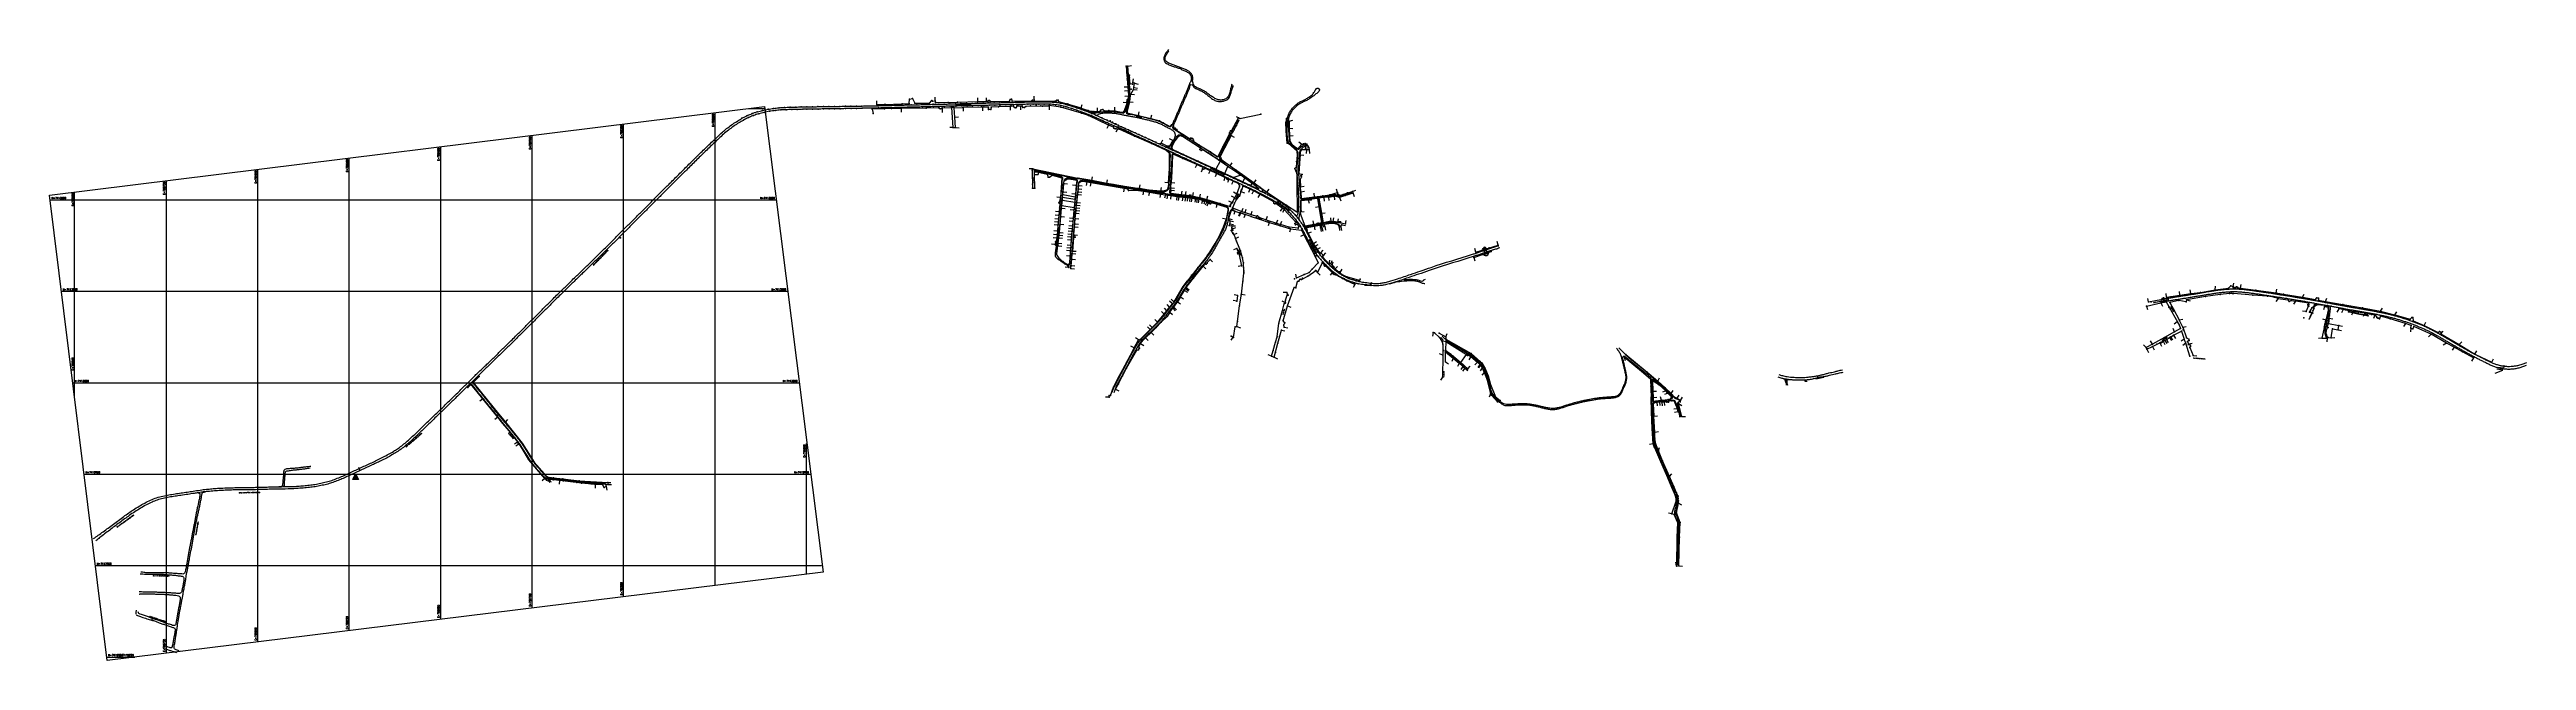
# Model space of a CAD drawing. Header units: metres. Extents: x 788432 to 801109, y 7412241 to 7456112.
# Drawn here: x 788432 to 795202, y 7412241 to 7413911 of the extents above.
import ezdxf
from ezdxf.enums import TextEntityAlignment as Align

# ---------------------------------------------------------------- set-up
doc = ezdxf.new("R2010")
doc.units = ezdxf.units.M
doc.header["$LTSCALE"] = 10
doc.header["$MEASUREMENT"] = 0
doc.header["$PDSIZE"] = 4
doc.layers.get('0').update_dxf_attribs({"linetype": 'CONTINUOUS'})
for name, color, linetype in [('__DRE-bacias-micro', 10, 'CONTINUOUS'), ('FLUXIS_LABELS_REDE_PV_148_TO_PV_52A_PARTE_01', 7, 'CONTINUOUS'), ('FLUXIS_LABELS_REDE_PV_169_TO_EEE_5_PARTE_02', 7, 'CONTINUOUS'), ('MALHA', 2, 'CONTINUOUS'), ('SIB-POSTE', 7, 'CONTINUOUS'), ('TEXTO-MALHA', 2, 'CONTINUOUS'), ('TOP-TEXTOS', 2, 'CONTINUOUS'), ('TOPOGRAFIA', 8, 'CONTINUOUS')]:
    doc.layers.add(name, color=color, linetype=linetype)
doc.styles.add('ROMANS', font='romans.shx')
doc.styles.get("Standard").update_dxf_attribs({"font": 'romans.shx'})

# ---------------------------------------------------------------- blocks, each defined once
blk = doc.blocks.new('sib-poste-01')
at = {"layer": 'SIB-POSTE'}
for p, q in [((-0.1, 0), (0, 0)), ((0, 0), (0.1, 0))]:
    blk.add_line(p, q, dxfattribs=at)
at = {"layer": 'SIB-POSTE', "const_width": 0.0012}
blk.add_lwpolyline([(0, 0, 1), (0, 0, 1)], format="xyb", close=True, dxfattribs=at)
at = {"layer": 'SIB-POSTE'}
blk.add_circle((0, 0), 0.0375, dxfattribs=at)
blk = doc.blocks.new('qwkjeqo')
at = {"layer": 'TOPOGRAFIA'}
for p, q in [((791183.3, 7413375.8, 663.5), (791182.6, 7413376.1, 663.5)), ((791183.3, 7413375.8, 663.5), (791183.1, 7413373.5, 663.6)), ((791187.2, 7413374.4, 663.7), (791183.3, 7413375.8, 663.5)), ((791187, 7413372.6, 663.6), (791187.2, 7413374.4, 663.7)), ((791188.4, 7413373.9, 663.7), (791187.2, 7413374.4, 663.7)), ((791213.7, 7413320.2, 663), (791214.8, 7413319.9, 661.5)), ((791215.4, 7413322.2, 664.5), (791214.3, 7413322.6, 661.5)), ((791214.8, 7413319.9, 661.5), (791215.4, 7413322.2, 664.5)), ((789785.7, 7412737.8, 636.5), (789778, 7412731.4, 636.5)), ((789790.3, 7412733.2, 636.5), (789785.7, 7412737.8, 636.5)), ((789793.2, 7412734, 635.8), (789790.3, 7412733.2, 635.1)), ((789797.9, 7412735.4, 636.5), (789793.2, 7412734, 635.8)), ((789793.2, 7412734, 635.8), (789794, 7412731.7, 636.2)), ((789798.1, 7412735.5, 636.5), (789797.9, 7412735.4, 636.5)), ((789798.6, 7412733.1, 636.2), (789797.9, 7412735.4, 636.5)), ((789808.6, 7412734.5, 636.5), (789798.1, 7412735.5, 636.5)), ((789825.6, 7412732.4, 636.5), (789808.6, 7412734.5, 636.5))]:
    blk.add_line(p, q, dxfattribs=at)
at = {"layer": 'TOPOGRAFIA', "linetype": 'Continuous'}
for p, q in [((791221.4, 7413346.3, 664.5), (791218.7, 7413324.2, 664.5)), ((791214.8, 7413319.9, 664.5), (791218, 7413316.9, 664.5)), ((791215.9, 7413323.7, 664.5), (791215.4, 7413322.2, 664.5)), ((791218.7, 7413324.2, 664.5), (791215.9, 7413323.7, 664.5)), ((791218, 7413316.9, 664.5), (791217.8, 7413314.7, 664.5))]:
    blk.add_line(p, q, dxfattribs=at)
at = {"layer": 'TOPOGRAFIA'}
for points, elevation in [([(791378.8, 7413808.6), (791368.8, 7413807.9)], 643.6), ([(791374.1, 7413865.3), (791378.9, 7413866)], 639.8), ([(791374.1, 7413865.3), (791377.2, 7413831), (791378.8, 7413808.6), (791380, 7413797.9), (791380.6, 7413783.4)], 639.8), ([(791378.9, 7413866), (791388.8, 7413867.4)], 639.8), ([(791392.7, 7413820.6), (791391.7, 7413816.5), (791385.3, 7413817.5), (791383.3, 7413833.8), (791383.9, 7413841.4), (791380.7, 7413842.2), (791378.9, 7413866)], 644.1), ([(791384, 7413768.2), (791387.2, 7413789.3), (791394.4, 7413802.2), (791395.4, 7413807.5), (791397.5, 7413819.1)], 646.4), ([(791392.7, 7413820.6), (791394.5, 7413830.5)], 644.1), ([(791392.7, 7413820.6), (791397.5, 7413819.1)], 644.1), ([(791394.4, 7413802.2), (791404.3, 7413800.8)], 644.7), ([(791395.4, 7413807.5), (791405.2, 7413805.7)], 644.5), ([(791397.5, 7413819.1), (791407.2, 7413816.8)], 644.1), ([(790871.2, 7413749.5), (790871.2, 7413749.2), (790866.1, 7413749.3), (790861.9, 7413751.9), (790827.4, 7413751.2), (790759.3, 7413749.4), (790714.1, 7413748.8), (790680.3, 7413748.4), (790683, 7413736.2)], 638.1), ([(790693, 7413760.5), (790693.1, 7413770.5)], 634), ([(790693, 7413760.5), (790713.5, 7413760.4)], 634), ([(790713.5, 7413760.4), (790762, 7413762.6), (790781.4, 7413763.7), (790782, 7413775.3)], 634.1), ([(790759.3, 7413749.4), (790759.4, 7413739.4)], 635.2), ([(790853.2, 7413765.9), (790913.2, 7413767.5), (790968.7, 7413768.8), (790992.7, 7413769.2)], 637.9), ([(790904.7, 7413751.8), (790904.2, 7413751.8)], 663.6), ([(791485, 7413634.6), (791484.9, 7413635.3), (791444.2, 7413654), (791397.3, 7413673.9), (791355.2, 7413693), (791350.4, 7413693.7), (791346.5, 7413695.6), (791344.2, 7413694.1), (791340.5, 7413695.8), (791339.6, 7413698.4), (791326, 7413704.4), (791271.5, 7413730.6), (791252.5, 7413737.4), (791195.8, 7413753.3), (791164.1, 7413758.2), (791163.6, 7413756.2), (791145.6, 7413756.2), (791100.7, 7413755.6), (791096.9, 7413752.3), (791092.5, 7413752.3), (791089.8, 7413756), (791085.9, 7413756.6), (791075.7, 7413756.4), (791073.3, 7413752), (791068.9, 7413752.2), (791066.3, 7413755.9), (791057.1, 7413755.6), (791026, 7413754.2), (791005.7, 7413753.5), (791004.9, 7413746.7), (790998, 7413746.9), (790998.2, 7413753.7), (790981.6, 7413753.2), (790928.9, 7413752.4)], 663.6), ([(790928.9, 7413752.4), (790929, 7413742.4)], 642), ([(790968.7, 7413768.8), (790968.7, 7413778.8)], 645.4), ([(790981.6, 7413753.2), (790981.8, 7413743.2)], 647.1), ([(791057.1, 7413755.6), (791057.3, 7413745.6)], 650), ([(791085.9, 7413756.6), (791086, 7413746.6)], 650.4), ([(791163.6, 7413756.2), (791163.8, 7413746.2)], 653), ([(791215.7, 7413761.9), (791251.2, 7413751.6), (791251.4, 7413751.1), (791270.4, 7413744.3), (791281.5, 7413741.7), (791286.6, 7413741.2), (791296, 7413741.3)], 652.5), ([(791251.2, 7413751.6), (791254, 7413761.2)], 652.1), ([(791296, 7413741.3), (791295.9, 7413751.3)], 650.4), ([(791343.3, 7413743.3), (791366.5, 7413738.7), (791369.4, 7413742.2), (791377.3, 7413764.7)], 648.9), ([(791343.3, 7413743.3), (791343.7, 7413753.3)], 648.9), ([(791376.5, 7413765.6), (791366.6, 7413766.4)], 647), ([(791380, 7413797.9), (791370.1, 7413796.8)], 644.1), ([(791380.6, 7413783.4), (791370.7, 7413783.1)], 645.3), ([(791376.5, 7413765.6), (791377.3, 7413764.7)], 639.8), ([(791384, 7413768.2), (791376.9, 7413742.2), (791377.6, 7413737.6), (791408.4, 7413731.1), (791442.1, 7413722.6), (791465.7, 7413716.5), (791493.8, 7413700.9)], 646.4), ([(791384, 7413768.2), (791393.9, 7413766.7)], 646.4), ([(791387.2, 7413789.3), (791397.1, 7413787.8)], 644.9), ([(791408.4, 7413731.1), (791410.5, 7413740.8)], 650.3), ([(791681.4, 7413724), (791684.8, 7413722.2), (791742.5, 7413734.4)], 643.5), ([(790908, 7413697.5), (790918.2, 7413697.1)], 640.5), ([(791326, 7413704.4), (791322, 7413695.2)], 651.3), ([(791350.4, 7413693.7), (791346.1, 7413684.7)], 652.4), ([(791442.1, 7413722.6), (791444.6, 7413732.3)], 651.6), ([(791501.9, 7413662.4), (791493.2, 7413667.3)], 655.1), ([(791583.9, 7413637.1), (791579.6, 7413635.2), (791576.3, 7413637.4), (791577.9, 7413641.1), (791525.7, 7413675.1), (791516.3, 7413673.7), (791507.7, 7413661.3), (791500.7, 7413647.3), (791499.6, 7413642.8), (791500.3, 7413638.4), (791531.3, 7413624.2), (791571.4, 7413606), (791615.3, 7413585.9)], 653.5), ([(791547.6, 7413667.2), (791533.6, 7413676), (791513.3, 7413688.9)], 653), ([(791558.4, 7413660.7), (791573.4, 7413650.9), (791604.9, 7413631), (791625, 7413618.1), (791638.9, 7413644.6), (791652.3, 7413670.8), (791657.4, 7413681)], 653.3), ([(791661.3, 7413676.2), (791644, 7413643), (791631, 7413615.8), (791634.2, 7413613.6), (791633.3, 7413611.4)], 644.8), ([(791633.3, 7413611.4), (791658.5, 7413593.3), (791674.3, 7413581.8), (791724.5, 7413546.4), (791759.3, 7413521.2), (791813.1, 7413485.7), (791841.4, 7413467.4), (791843.3, 7413468.4), (791842.2, 7413545.2), (791841.6, 7413567.4), (791840.8, 7413573), (791836, 7413586), (791840.2, 7413590.4), (791842.7, 7413623.5), (791842.4, 7413631.7), (791841.5, 7413633.1), (791818.6, 7413654), (791815, 7413655.1), (791812.3, 7413688.8), (791810.8, 7413712.7), (791813.1, 7413713.8)], 652.2), ([(791657.4, 7413681), (791656.9, 7413683.6), (791659.6, 7413688.7), (791662.2, 7413688.7), (791681.4, 7413724)], 644.8), ([(791661.3, 7413676.2), (791670.1, 7413671.5)], 644.8), ([(791681.4, 7413724), (791675.7, 7413727.2)], 643.5), ([(791813.1, 7413713.8), (791813, 7413723.7)], 642.2), ([(791818.3, 7413715.3), (791819.5, 7413725.2)], 642), ([(791818.3, 7413715.3), (791819.9, 7413715.6)], 642), ([(791819.9, 7413695.7), (791821.2, 7413675.4), (791822.3, 7413660.3), (791824.4, 7413656.6), (791826.8, 7413653.6), (791832.3, 7413647.8), (791844.9, 7413639.8), (791854.3, 7413651.3), (791854.7, 7413651.4)], 642), ([(791821.2, 7413675.4), (791831.2, 7413676.1)], 643.2), ([(791470.3, 7413654.9), (791474.5, 7413663.9)], 656.3), ([(791485, 7413634.6), (791489.3, 7413631.6)], 657.6), ([(791490.3, 7413546.7), (791493, 7413586.2), (791493.4, 7413624.5)], 663.6), ([(791567.3, 7413596.7), (791529.7, 7413613.5), (791503, 7413625.2), (791503, 7413625.1), (791500.9, 7413620.9), (791498.9, 7413577.4), (791497.5, 7413547.4)], 656.6), ([(791627.7, 7413608.5), (791583.9, 7413637.1)], 652.5), ([(791658.5, 7413593.3), (791664.3, 7413601.4)], 652.1), ([(791850, 7413623.4), (791849.4, 7413612), (791848.1, 7413599.3), (791846.7, 7413572), (791855.2, 7413569.8), (791852.3, 7413565.6), (791854, 7413562.6), (791850, 7413555.4), (791851.1, 7413535.6)], 645.6), ([(791119.1, 7413584.9), (791109.1, 7413585.1)], 662.8), ([(791117.6, 7413581.5), (791119.1, 7413584.9)], 662.7), ([(791117.6, 7413581.5), (791118.4, 7413532.2)], 662.7), ([(791118.4, 7413532.2), (791124.5, 7413532.3)], 663.3), ([(791119.1, 7413584.9), (791242.2, 7413559.8)], 662.9), ([(791124.5, 7413532.3), (791123.9, 7413569), (791124.3, 7413576.4), (791125.5, 7413577)], 663.8), ([(791123.9, 7413569), (791133.9, 7413569.1)], 662.9), ([(791125.5, 7413577), (791134.4, 7413575.6), (791159, 7413570.2), (791161.5, 7413562.3)], 663), ([(791134.4, 7413575.6), (791133.9, 7413569.1)], 663.5), ([(791161.5, 7413562.3), (791165.4, 7413562), (791172.1, 7413567.3), (791198.9, 7413560.6)], 664.3), ([(791198.9, 7413560.6), (791194.9, 7413506.7)], 664.5), ([(791204.4, 7413544.8), (791214.3, 7413543.8)], 669.1), ([(791238, 7413539), (791228.1, 7413539.9)], 666.5), ([(791243.8, 7413529.8), (791253.7, 7413529.1)], 667.3), ([(791244.6, 7413539.4), (791254.6, 7413538.7)], 666.7), ([(791267.3, 7413549.4), (791265.2, 7413539.6)], 670.1), ([(791277.9, 7413547.2), (791275.9, 7413537.4)], 665.8), ([(791281, 7413553), (791282.7, 7413562.9)], 663.6), ([(791321.9, 7413545.2), (791323.6, 7413555.1)], 664.3), ([(791368.9, 7413532), (791366.9, 7413522.2)], 671.5), ([(791410.9, 7413531.1), (791412.7, 7413540.9)], 664.2), ([(791469.4, 7413523.7), (791471.1, 7413533.6)], 663.6), ([(791490.3, 7413546.7), (791480.3, 7413547.4)], 663.6), ([(791496.7, 7413532.7), (791506.7, 7413532.2)], 664.6), ([(791497.5, 7413547.4), (791507.4, 7413546.9)], 663.4), ([(791567.3, 7413596.7), (791563.1, 7413587.6)], 656.6), ([(791567.3, 7413596.7), (791584, 7413589.2), (791583.4, 7413585.3), (791587.1, 7413583.6), (791589.3, 7413586.8), (791603.7, 7413580.2)], 656.6), ([(791583.4, 7413585.3), (791579.3, 7413576.1)], 656.5), ([(791724.5, 7413546.4), (791730.2, 7413554.6)], 652.8), ([(791851.1, 7413535.6), (791849.7, 7413535.3), (791851, 7413522.5), (791852.1, 7413522.2), (791852.6, 7413504.1), (791889.4, 7413508.7), (791911.9, 7413511.3), (791931.3, 7413513.7), (791952, 7413519.8), (791953, 7413516.6)], 647.4), ([(791851.1, 7413535.6), (791861, 7413537.5)], 647.5), ([(791191.3, 7413467.7), (791181.4, 7413468.6)], 668.6), ([(791194.9, 7413506.7), (791185, 7413507.6)], 668), ([(791198.2, 7413477.5), (791208.2, 7413476.6)], 673), ([(791198.9, 7413484.9), (791232.5, 7413479.3)], 672.9), ([(791200.2, 7413499.4), (791234, 7413494.1)], 672.5), ([(791200.9, 7413507.3), (791234.4, 7413501.5)], 672), ([(791201.6, 7413514.6), (791235.3, 7413508.7)], 667.6), ([(791202.3, 7413521.9), (791212.2, 7413521)], 671), ([(791231.3, 7413472), (791221.4, 7413472.9)], 670.7), ([(791236.1, 7413515.9), (791226.1, 7413516.8)], 668.3), ([(791236.5, 7413463.4), (791246.5, 7413462.6)], 671.1), ([(791237.5, 7413470.9), (791247.5, 7413470.1)], 671.1), ([(791237.6, 7413478.3), (791247.6, 7413477.6)], 670.8), ([(791238.5, 7413485.7), (791248.4, 7413484.9)], 670.4), ([(791239.3, 7413492.9), (791249.3, 7413492.2)], 670), ([(791242.4, 7413514.9), (791252.4, 7413514.2)], 668.7), ([(791243.2, 7413522.1), (791253.2, 7413521.4)], 668), ([(791421.7, 7413523.9), (791419.7, 7413514.1)], 671), ([(791437.9, 7413520.7), (791435.8, 7413510.9)], 670.8), ([(791468.4, 7413515.9), (791466.3, 7413506.1)], 670.4), ([(791481.6, 7413514.2), (791479.6, 7413504.4)], 670.4), ([(791487.3, 7413513), (791485.3, 7413503.2)], 670.2), ([(791496.2, 7413526.4), (791506.2, 7413525.9)], 664.8), ([(791576, 7413506.2), (791595.3, 7413501)], 663.7), ([(791661.3, 7413470.8), (791663, 7413472.1), (791671.7, 7413469.5)], 663.2), ([(791688, 7413522.6), (791684.5, 7413510.1), (791681.1, 7413507.7), (791675.6, 7413499.9), (791670.3, 7413491.1), (791665.4, 7413478.3), (791690.9, 7413467.9)], 655.9), ([(791759.3, 7413521.2), (791765.2, 7413529.3)], 652.7), ([(791852.1, 7413522.2), (791862, 7413523.6)], 647.4), ([(791852.9, 7413498), (791852.5, 7413497.9)], 638.9), ([(791898, 7413503.9), (791881.1, 7413501.9), (791880, 7413500.2), (791877.1, 7413499.8), (791875.7, 7413501.3), (791871.9, 7413500.3)], 638.9), ([(791889.4, 7413508.7), (791888.2, 7413518.6)], 644.4), ([(791902.2, 7413481.2), (791892.3, 7413479.4)], 643.8), ([(791902.2, 7413481.2), (791898, 7413503.9)], 643.8), ([(791927.8, 7413507.8), (791927.2, 7413507.8), (791914.4, 7413506.1), (791901.6, 7413504.4)], 638.9), ([(791901.6, 7413504.4), (791908.4, 7413463.3), (791913.1, 7413437.6)], 643.8), ([(791909.8, 7413436.8), (791902.2, 7413481.2)], 644.9), ([(791908.4, 7413463.3), (791918.3, 7413464.9)], 643.9), ([(791914.4, 7413506.1), (791915.7, 7413496.2)], 641.9), ([(791927.2, 7413507.8), (791928.6, 7413497.9)], 641), ([(791952, 7413519.8), (791949.3, 7413529.4)], 639.8), ([(791953, 7413516.6), (791957.7, 7413512.9), (791967.4, 7413514.8), (791979.9, 7413518.8), (791993.1, 7413523.2)], 640), ([(791184.8, 7413395.7), (791174.8, 7413396.6)], 665.1), ([(791186, 7413404.6), (791176, 7413405.5)], 665.8), ([(791186.6, 7413414.8), (791176.6, 7413415.7)], 664.5), ([(791188, 7413431.1), (791178, 7413432)], 667.7), ([(791188.7, 7413439.2), (791178.7, 7413440.1)], 667.9), ([(791189.6, 7413447.5), (791179.6, 7413448.3)], 668.3), ([(791190.5, 7413457.7), (791180.5, 7413458.6)], 668.4), ([(791190.5, 7413396.1), (791200.4, 7413395.2)], 669.6), ([(791191.2, 7413403.6), (791201.1, 7413402.6)], 670.2), ([(791191.9, 7413411.1), (791201.9, 7413410.1)], 670.9), ([(791194.1, 7413433.4), (791204, 7413432.5)], 672.2), ([(791196.1, 7413454.8), (791206, 7413453.9)], 672.7), ([(791224.5, 7413397.8), (791214.5, 7413398.7)], 669.1), ([(791225.2, 7413405.3), (791215.2, 7413406.2)], 669.5), ([(791226.2, 7413413.4), (791216.2, 7413414.4)], 670.3), ([(791226.9, 7413420.8), (791216.9, 7413421.7)], 670.5), ([(791227.5, 7413427.9), (791217.6, 7413428.9)], 670.6), ([(791228.8, 7413441.2), (791218.8, 7413442.1)], 670.9), ([(791229.6, 7413448.8), (791219.7, 7413449.7)], 670.9), ([(791231.6, 7413404.5), (791241.6, 7413403.7)], 670.2), ([(791233.6, 7413426.5), (791243.6, 7413425.8)], 671), ([(791234.2, 7413434.3), (791244.2, 7413433.5)], 671.1), ([(791235.4, 7413448.7), (791245.3, 7413448)], 671.1), ([(791596.2, 7413347.4), (791600.5, 7413353.3), (791603.2, 7413357.3), (791617.7, 7413381), (791629, 7413400.3), (791641, 7413426), (791647.8, 7413446.2), (791647.7, 7413447)], 672.3), ([(791678.7, 7413167.4), (791684.2, 7413210), (791689.9, 7413241.8), (791696, 7413299.2), (791696, 7413302.6), (791696.1, 7413305.8), (791695.2, 7413327.8), (791692.3, 7413341.5), (791686.9, 7413360.6), (791673.7, 7413394.8)], 666.9), ([(791716.2, 7413454.4), (791699.9, 7413459.9)], 659.6), ([(791716.2, 7413454.4), (791739.3, 7413446.8), (791765.7, 7413438.5), (791782, 7413433.2)], 663.2), ([(791757.6, 7413445.8), (791785.5, 7413436.1), (791796.7, 7413432.6)], 660.4), ([(791765.7, 7413438.5), (791762.7, 7413428.9)], 657.1), ([(791782, 7413433.2), (791823.5, 7413421)], 655.6), ([(791785.5, 7413436.1), (791788.7, 7413445.6)], 651.1), ([(791796.7, 7413432.6), (791799.8, 7413442.1)], 650.7), ([(791846.9, 7413427.3), (791844.5, 7413422.9), (791819.8, 7413425.8), (791796.7, 7413432.6)], 650), ([(791823.5, 7413421), (791820.7, 7413411.4)], 651.7), ([(791860, 7413404.5), (791851.1, 7413400)], 649.1), ([(791860, 7413404.5), (791890.8, 7413344.8), (791899.4, 7413328)], 655.6), ([(791872.1, 7413408.6), (791868.7, 7413416), (791869.1, 7413416.8), (791869.5, 7413416.9), (791868.8, 7413419.8), (791868.5, 7413419.8), (791866.5, 7413420.5), (791865.1, 7413423.9), (791888.5, 7413428.2)], 648.8), ([(791872.1, 7413408.6), (791881.1, 7413412.9)], 648.8), ([(791890.8, 7413373.3), (791887.9, 7413379.1), (791886.8, 7413380.8), (791872.1, 7413408.6)], 647), ([(791909.8, 7413436.8), (791900.6, 7413435), (791898.9, 7413436), (791896.3, 7413435.5), (791895, 7413434), (791887.9, 7413432.5)], 640.7), ([(791888.5, 7413428.2), (791903.6, 7413431), (791905.5, 7413423.4), (791905.8, 7413423.4)], 646.8), ([(791888.5, 7413428.2), (791890.3, 7413418.4)], 646.8), ([(791905.5, 7413423.4), (791909.2, 7413424.4)], 645.4), ([(791909.2, 7413424.4), (791907.4, 7413431.7), (791910.4, 7413431.9), (791913.5, 7413427.4), (791918, 7413427.4), (791916.9, 7413433.4), (791933.9, 7413436.4), (791940.5, 7413436.3), (791948.2, 7413434.8), (791952.2, 7413433.5), (791954.6, 7413431), (791957.2, 7413426.3), (791957.7, 7413426.3)], 646.8), ([(791935.3, 7413441.1), (791934.8, 7413441.1), (791934.4, 7413441.4), (791913.1, 7413437.6)], 640.7), ([(791961.1, 7413436.9), (791960.4, 7413440.4), (791957.1, 7413440.4), (791955.8, 7413438), (791953, 7413438.7), (791939.9, 7413441.3)], 640.7), ([(791953, 7413438.7), (791955.3, 7413448.4)], 641.3), ([(791961.1, 7413436.9), (791973.8, 7413434.2)], 640.7), ([(791973.8, 7413434.2), (791975.8, 7413444)], 639.5), ([(791180.1, 7413378.3), (791170.2, 7413379.2)], 663.6), ([(791188.4, 7413374), (791198.4, 7413373)], 667.6), ([(791189.1, 7413381.4), (791199.1, 7413380.5)], 668.2), ([(791221.4, 7413346.3), (791211.4, 7413347.3)], 664.5), ([(791221.7, 7413361), (791211.8, 7413361.9)], 666.1), ([(791222.3, 7413368.1), (791212.3, 7413369.1)], 666.6), ([(791223, 7413375.4), (791213, 7413376.4)], 667.5), ([(791223.9, 7413390.2), (791214, 7413391.2)], 668.7), ([(791225.9, 7413337.8), (791235.9, 7413337.1)], 664.1), ([(791227.1, 7413353.1), (791237, 7413352.4)], 665.8), ([(791227.7, 7413360.1), (791237.7, 7413359.4)], 666.5), ([(791596.2, 7413347.4), (791541, 7413277.3)], 672.3), ([(791585.3, 7413319), (791591.2, 7413324.8), (791592.8, 7413324.3), (791595.7, 7413327.1), (791595.5, 7413329.1), (791603.9, 7413337.4)], 675), ([(791603.9, 7413337.4), (791610.9, 7413330.4)], 672.4), ([(791677.1, 7413366.6), (791667.8, 7413363.1)], 667.4), ([(791677.1, 7413366.6), (791680.9, 7413356.8), (791678.7, 7413355.6), (791680.1, 7413352.6), (791682.3, 7413353.5), (791690.2, 7413319.9)], 667.4), ([(791839.8, 7413286.6), (791860.9, 7413295.6), (791875, 7413301.7), (791883.4, 7413310.2), (791899.4, 7413328)], 652.5), ([(791913.8, 7413347.5), (791906.2, 7413355.3), (791905, 7413354.6), (791896.9, 7413364.8), (791897.4, 7413365), (791890.8, 7413373.3)], 645.1), ([(792324.7, 7413342.8), (792371.8, 7413358.9)], 642.5), ([(792324.7, 7413342.8), (792327.3, 7413333.1)], 642.5), ([(792330.5, 7413357.2), (792327.5, 7413366.7)], 643), ([(792330.5, 7413357.2), (792391.5, 7413376.5)], 643), ([(792349.4, 7413361.9), (792362.2, 7413366.2)], 643.3), ([(792351.9, 7413351.1), (792364.6, 7413355.2)], 642.5), ([(792391.5, 7413376.5), (792388.8, 7413386.1)], 642.8), ([(791217.8, 7413314.7), (791207.8, 7413315.6)], 661.1), ([(791223.1, 7413312), (791233.1, 7413311.3)], 661.4), ([(791224.6, 7413320.5), (791234.6, 7413319.7)], 662.5), ([(791504.8, 7413221.5), (791508.4, 7413225.5), (791529.9, 7413263.2), (791541, 7413277.3)], 680.9), ([(791538.9, 7413260.3), (791559, 7413285.8), (791585.3, 7413319)], 678.7), ([(791538.9, 7413260.3), (791546.7, 7413254)], 678.7), ([(791585.3, 7413319), (791592.4, 7413311.9)], 675), ([(791690.2, 7413319.9), (791680.5, 7413317.6)], 668.5), ([(791815.1, 7413210.6), (791833.5, 7413260.3)], 654.3), ([(791833.7, 7413260.9), (791838.2, 7413259.3), (791842.6, 7413276.6), (791846.7, 7413277.6), (791850.5, 7413283), (791854, 7413282.1), (791870.7, 7413291.6), (791892.9, 7413307), (791897.9, 7413301)], 654.3), ([(791839.8, 7413286.6), (791838.2, 7413296.5)], 652.5), ([(791945, 7413310.9), (791944.6, 7413310.5), (791941.9, 7413313), (791943.5, 7413315.8), (791940.3, 7413318.3), (791938.8, 7413315.7), (791936.4, 7413317.7), (791937.5, 7413321.2)], 643.2), ([(791999.3, 7413269), (791977.5, 7413279.1), (791966.2, 7413284.9), (791954.7, 7413291.4)], 641.6), ([(791958.5, 7413299.6), (791962.9, 7413296.9), (791977.8, 7413289.4)], 642.5), ([(792014.1, 7413283.2), (792012.1, 7413279.3), (791977.8, 7413289.4)], 640.6), ([(791999.3, 7413269), (791995.1, 7413260)], 641.6), ([(791493.5, 7413193.1), (791486.2, 7413181.3), (791470.6, 7413165.2), (791456.7, 7413151)], 679.8), ([(791486, 7413197), (791486.2, 7413197.2)], 684.3), ([(791500.4, 7413216.6), (791492.9, 7413223.2)], 681.1), ([(791500.4, 7413216.6), (791500.4, 7413216.1), (791493.3, 7413206.5)], 680.9), ([(791493.5, 7413193.1), (791502, 7413203.8), (791502.3, 7413204.1)], 679.8), ([(791493.5, 7413193.1), (791501.4, 7413186.9)], 679.8), ([(791504.8, 7413221.5), (791497.3, 7413228.2)], 680.9), ([(791502, 7413203.8), (791508.6, 7413196.3)], 679.8), ([(791505.1, 7413206.6), (791515.3, 7413221.4), (791515.5, 7413221.7)], 679.8), ([(791505.1, 7413206.6), (791511.7, 7413199)], 680.3), ([(791515.3, 7413221.4), (791523.5, 7413215.7)], 680.8), ([(791689.9, 7413241.8), (791699.7, 7413240)], 666.8), ([(791772, 7413072.7), (791776.3, 7413087.8), (791782.7, 7413111.1), (791787.1, 7413125.9), (791792, 7413162.5), (791801.7, 7413197.3), (791806.7, 7413215.6), (791810.1, 7413218.6), (791810.4, 7413225.6), (791815.5, 7413241.8), (791813.8, 7413246.3)], 655.5), ([(791810.1, 7413218.6), (791801.1, 7413223.1)], 654.7), ([(791806.6, 7413152.4), (791805.8, 7413158.7), (791808.1, 7413163.8), (791803.4, 7413169.4), (791815.1, 7413210.6)], 654.8), ([(791813.8, 7413246.3), (791803.8, 7413247.2)], 655.8), ([(791815.1, 7413210.6), (791824.2, 7413206.3)], 654.3), ([(791375.8, 7413055.8), (791385.1, 7413074), (791390.1, 7413082.1), (791396.5, 7413095.2), (791408.3, 7413117.4), (791412.9, 7413118.6), (791440.1, 7413145.6), (791440.4, 7413145.8)], 684.3), ([(791414.1, 7413107.2), (791418.1, 7413114.1), (791427.8, 7413123), (791443.3, 7413137.3), (791456.7, 7413151)], 681.9), ([(791440.1, 7413145.6), (791433.1, 7413152.7)], 680.4), ([(791445.6, 7413151.3), (791438.6, 7413158.4)], 680.2), ([(791440.1, 7413145.6), (791445.6, 7413151.3), (791459.9, 7413165.9)], 680.4), ([(791443.3, 7413137.3), (791450.1, 7413130)], 680.4), ([(791445.6, 7413151.3), (791446, 7413151.7)], 684.3), ([(791459.9, 7413165.9), (791452.9, 7413173)], 680), ([(791459.9, 7413165.9), (791478.5, 7413187.3), (791478.7, 7413187.5)], 684.3), ([(791666.1, 7413125), (791660.9, 7413116.5)], 666.9), ([(791666.1, 7413125), (791661.7, 7413127.7)], 666.9), ([(791666.1, 7413125), (791668.1, 7413123.9), (791672.8, 7413152.9), (791677.2, 7413153.4)], 666.9), ([(791672.9, 7413153.1), (791672.8, 7413152.9)], 667.4), ([(791677.2, 7413153.4), (791678.7, 7413167.4)], 666.2), ([(791677.2, 7413153.4), (791686.8, 7413150.5)], 666.2), ([(791779.3, 7413069.6), (791789.3, 7413107.8), (791798.9, 7413144.2)], 654.8), ([(791798.9, 7413144.2), (791808.6, 7413141.7)], 654), ([(791806.6, 7413152.4), (791816.4, 7413150.5)], 652.7), ([(791327.9, 7412960.5), (791328.1, 7412964.8), (791331.8, 7412965.5), (791339.7, 7412987.5), (791355.8, 7413017.9), (791371.1, 7413046.4), (791375.8, 7413055.8)], 684.1), ([(791345.5, 7412982.3), (791353.2, 7412997.3), (791364.6, 7413019), (791375.2, 7413039.6), (791403.5, 7413089.3), (791407.8, 7413089.7), (791410.7, 7413094.1), (791408.7, 7413097.8), (791414.1, 7413107.2)], 683.5), ([(791396.5, 7413095.2), (791387.5, 7413099.6)], 683.2), ([(791408.3, 7413117.4), (791399.6, 7413122.4)], 681.9), ([(791414.1, 7413107.2), (791422.8, 7413102.2)], 681.9), ([(791427.8, 7413123), (791434.6, 7413115.7)], 681.2), ([(791772, 7413072.7), (791762.8, 7413076.5)], 655.5), ([(791772, 7413072.7), (791779.3, 7413069.6)], 655.5), ([(791779.3, 7413069.6), (791788.6, 7413065.8)], 654.8), ([(789615.9, 7412956.2), (789600.6, 7412975.1), (789587.8, 7412990.8), (789582.6, 7412994.1), (789574.9, 7412986.7)], 631.2), ([(789589.6, 7413000.8), (789605.9, 7413016.9)], 632.3), ([(789589.6, 7413000.8), (789612.7, 7412972.3), (789659, 7412915), (789677.9, 7412892.3), (789684.7, 7412899.7)], 632.3), ([(792300.5, 7413039.7), (792294, 7413032.1)], 661.4), ([(792300.5, 7413039.7), (792308.1, 7413033.2)], 661.4), ([(789656.6, 7412906.1), (789615.9, 7412956.2), (789608.1, 7412949.9)], 630.8), ([(791327.9, 7412960.5), (791317.9, 7412961)], 684.1), ([(791345.5, 7412982.3), (791354.4, 7412977.8)], 683.5), ([(789687.6, 7412868.1), (789670.8, 7412888.7), (789656.6, 7412906.1), (789649.1, 7412899.4)], 631.4), ([(789677.9, 7412892.3), (789723.8, 7412835), (789756.7, 7412783.1), (789792.1, 7412742.7), (789809.5, 7412740.1), (789835, 7412737.5), (789879.7, 7412731.9), (789957.3, 7412727.1), (789965.7, 7412726.8)], 631.1), ([(789785.7, 7412737.8), (789742.1, 7412789.6), (789728.9, 7412811.2), (789716.4, 7412831.7), (789714.6, 7412832.1), (789711.1, 7412837.3), (789711.7, 7412838.2), (789687.6, 7412868.1)], 635.6), ([(789711.1, 7412837.3), (789702.7, 7412831.9)], 632), ([(789714.6, 7412832.1), (789706.2, 7412826.7)], 632.2), ([(789923.2, 7412721.5), (789885.6, 7412725.5), (789825.6, 7412732.4), (789824.4, 7412722.5)], 642), ([(789957.6, 7412721.7), (789952.2, 7412720.8), (789953.2, 7412716.2), (789947.8, 7412714), (789942.9, 7412721.8), (789923.2, 7412721.5), (789923.2, 7412711.5)], 644.5), ([(789957.3, 7412727.1), (789957.6, 7412721.7)], 644.2), ([(789957.6, 7412721.7), (789967.6, 7412721.9)], 644.5), ([(789953.2, 7412716.2), (789955.4, 7412706.5)], 644.2)]:
    blk.add_lwpolyline(points, dxfattribs=dict(at, elevation=elevation))
at = {"layer": 'TOPOGRAFIA', "flags": 128}
for points, elevation in [([(790361.1, 7413734.5), (790364.2, 7413735.5)], 645.6), ([(792030.6, 7413268.2), (792030.4, 7413267.1), (792030.3, 7413265.9)], 642.1), ([(792034.5, 7413267.8), (792034.3, 7413266.6), (792034.2, 7413265.7)], 642), ([(792041, 7413265.2), (792043.6, 7413274.1)], 640.6), ([(792044.8, 7413273.9), (792042.3, 7413265.1)], 640.2), ([(794668.3, 7413209), (794666.1, 7413209.2)], 674.5), ([(794656.2, 7413125.5), (794655.9, 7413126.5)], 683.3), ([(793177.7, 7413006.5), (793182.4, 7413006.1)], 644.2), ([(793229.4, 7413004.4), (793236, 7413004)], 644.2), ([(793264.5, 7413015.9), (793265, 7413011.9)], 642.4), ([(793266.8, 7413016), (793267.3, 7413012.3)], 642.3), ([(793271.8, 7413016.8), (793272.4, 7413013.3)], 642.7), ([(795117, 7413026.4), (795138, 7413034.8)], 655.5), ([(795121.2, 7413037.6), (795137.7, 7413035.5)], 655.1), ([(795140.9, 7413047.2), (795139.3, 7413040.5)], 654), ([(789276.2, 7412769.5), (789280, 7412760.4)], 626.1), ([(788848.9, 7412699.9), (788854.1, 7412700.7)], 636.8), ([(788848.9, 7412699.9), (788854.1, 7412700.7)], 636.8), ([(789074.5, 7412716.8), (789089, 7412716.3)], 628.5), ([(788668, 7412377.8), (788667.5, 7412371.6), (788667.3, 7412366.8)], 670), ([(788713, 7412355.1), (788712.2, 7412353.6), (788710.4, 7412350.8)], 666.8)]:
    blk.add_lwpolyline(points, dxfattribs=dict(at, elevation=elevation))
at = {"layer": 'TOPOGRAFIA', "linetype": 'Continuous'}
for points, elevation in [([(790782, 7413775.3), (790790.8, 7413777.5), (790796.7, 7413764.2), (790836.9, 7413764.7), (790843.7, 7413771.4), (790845.1, 7413770.2), (790852.2, 7413770.8), (790853.2, 7413765.9)], 636.1), ([(790852.2, 7413770.8), (790852.3, 7413780.8)], 637.7), ([(790871.4, 7413751.9), (790871.2, 7413749.2)], 638.1), ([(790871.2, 7413749.2), (790871.3, 7413739.3)], 637.9), ([(790871.4, 7413751.9), (790897.4, 7413752.3), (790901, 7413697.7)], 638.1), ([(790908, 7413697.5), (790905.9, 7413726.3), (790904.2, 7413751.8)], 640.5), ([(790904.4, 7413751.8), (790928.9, 7413752.4)], 663.6), ([(790992.7, 7413769.2), (790992.8, 7413779.2)], 646.7), ([(790992.7, 7413769.2), (790996, 7413769.2), (790997.3, 7413771.9), (791001.3, 7413771.8), (791002.9, 7413769.2), (791055.7, 7413769.5), (791057.7, 7413774.9), (791061.4, 7413775.1), (791063.3, 7413769.7), (791116.8, 7413770.4), (791118.1, 7413773), (791123.1, 7413773.3), (791123.4, 7413770.3), (791183.2, 7413770), (791184.7, 7413773), (791189.1, 7413772.8), (791189.8, 7413769.4), (791215.7, 7413761.9)], 646.7), ([(791123.1, 7413773.3), (791123.2, 7413783.3)], 650.1), ([(791296, 7413741.3), (791302.9, 7413741.6), (791306.2, 7413746.5), (791310.7, 7413746.7), (791314.8, 7413743.4), (791327.4, 7413744), (791343.3, 7413743.3)], 650.4), ([(791376.5, 7413765.6), (791377.2, 7413773.8), (791379.8, 7413774.6), (791380.6, 7413783.4)], 647), ([(790901, 7413697.7), (790892.1, 7413697.7)], 639.7), ([(790901, 7413697.7), (790908, 7413697.5)], 639.7), ([(790905.9, 7413726.3), (790915.8, 7413727.1)], 640.3), ([(791493.8, 7413700.9), (791498.2, 7413704.8)], 652.2), ([(791504, 7413701.7), (791505.1, 7413695.1), (791508.1, 7413695.7), (791513.2, 7413692.5), (791513.3, 7413688.9)], 651.9), ([(791547.6, 7413667.2), (791550.4, 7413668.5), (791553.8, 7413668.8), (791557, 7413666.6), (791558.4, 7413663.5), (791558.4, 7413660.7)], 653), ([(791819.9, 7413715.6), (791829.7, 7413717.6)], 642), ([(791819.9, 7413715.6), (791819.9, 7413695.7)], 642), ([(791819.9, 7413695.7), (791829.9, 7413695.6)], 642), ([(791501.9, 7413662.4), (791493.3, 7413647), (791486.8, 7413647.2), (791470.3, 7413654.9)], 655.1), ([(791493.3, 7413624.6), (791492, 7413629), (791489.4, 7413632.1), (791489.3, 7413631.6)], 657.9), ([(791619.8, 7413584.2), (791644.2, 7413572.1), (791668.6, 7413560.8), (791693.1, 7413548.9), (791715.3, 7413539.6), (791732.5, 7413530.8), (791733.9, 7413533.2), (791727.6, 7413538.8), (791724.6, 7413540.9), (791718.7, 7413545), (791699.2, 7413559.5), (791688, 7413567.3), (791652.4, 7413591.3), (791631.7, 7413605.7), (791627.7, 7413608.5)], 655.2), ([(791631.7, 7413605.7), (791619.8, 7413584.2)], 652.6), ([(791854.3, 7413651.3), (791846.6, 7413657.6)], 642), ([(791850, 7413623.4), (791850.4, 7413629.7), (791851.9, 7413634.2), (791852, 7413634.5), (791854.1, 7413637.2)], 645.6), ([(791850, 7413623.4), (791859.9, 7413622.6)], 645.6), ([(791859.2, 7413653.4), (791859.3, 7413651.5), (791863.4, 7413653.8), (791867.6, 7413652.4), (791865.6, 7413650.5), (791866.4, 7413649.6), (791868.8, 7413651.9), (791869.6, 7413650), (791871.6, 7413647.2), (791864.1, 7413645.5), (791865, 7413641.2), (791873.6, 7413642.9), (791874.3, 7413636.7), (791867.3, 7413637), (791854.1, 7413637.2)], 644.2), ([(791854.3, 7413651.3), (791859.2, 7413653.4)], 644), ([(791867.3, 7413637), (791866.9, 7413627)], 645), ([(791874.3, 7413636.7), (791875.4, 7413626.8)], 644.9), ([(791188.4, 7413373.9), (791189.1, 7413381.4), (791190.5, 7413396.1), (791191.2, 7413403.6), (791191.9, 7413411.1), (791194.1, 7413433.4), (791196.1, 7413454.8), (791198.2, 7413477.5), (791198.9, 7413484.9), (791200.2, 7413499.4), (791200.9, 7413507.3), (791201.6, 7413514.6), (791202.3, 7413521.9), (791204.4, 7413544.8), (791204.6, 7413544.9)], 663.7), ([(791204.4, 7413544.8), (791205.1, 7413552.3), (791214.1, 7413557.9), (791218.2, 7413557.9), (791223.8, 7413556.8)], 665.3), ([(791223.8, 7413556.8), (791240.1, 7413554.2), (791238, 7413539), (791236.1, 7413515.9), (791235.3, 7413508.7), (791234.4, 7413501.5), (791234, 7413494.1), (791232.5, 7413479.3), (791231.3, 7413472), (791229.6, 7413448.8), (791228.8, 7413441.2), (791227.5, 7413427.9), (791226.9, 7413420.8), (791226.2, 7413413.4), (791225.2, 7413405.3), (791224.5, 7413397.8), (791223.9, 7413390.2), (791223, 7413375.4), (791222.3, 7413368.1), (791221.7, 7413361), (791221.4, 7413346.3)], 663.7), ([(791231.6, 7413404.5), (791233.6, 7413426.5), (791234.2, 7413434.3), (791235.4, 7413448.7), (791236.5, 7413463.4), (791237.5, 7413470.9), (791237.6, 7413478.3), (791238.5, 7413485.7), (791239.3, 7413492.9), (791242.4, 7413514.9), (791243.2, 7413522.1), (791243.8, 7413529.8), (791244.6, 7413539.4), (791245.5, 7413546.2), (791245.6, 7413546.2)], 661.4), ([(791281, 7413553), (791242.2, 7413559.8)], 665.8), ([(791245.5, 7413546.2), (791250.7, 7413549.9), (791256.4, 7413550.8), (791267.3, 7413549.4)], 666.3), ([(791267.3, 7413549.4), (791277.9, 7413547.2), (791368.9, 7413532), (791378.5, 7413530.5)], 661.4), ([(791321.9, 7413545.2), (791281, 7413553)], 663.6), ([(791405.8, 7413530.8), (791375.3, 7413535.9), (791339, 7413541.6), (791321.9, 7413545.2)], 666.8), ([(791378.2, 7413530.5), (791380.6, 7413525.8), (791400.8, 7413527), (791421.7, 7413523.9)], 667.1), ([(791410.9, 7413531.1), (791405.8, 7413530.8)], 666.4), ([(791469.4, 7413523.7), (791436.8, 7413527), (791410.9, 7413531.1)], 665.8), ([(791490.3, 7413546.7), (791489.4, 7413533.4), (791488.7, 7413530.3), (791486.4, 7413527.9), (791482.7, 7413526), (791478.6, 7413524.9), (791473.5, 7413523.8), (791469.4, 7413523.7)], 663.6), ([(791496.3, 7413526.2), (791496.2, 7413526.4), (791496.7, 7413532.7), (791497.4, 7413547.3)], 663.7), ([(791603.7, 7413580.2), (791599.6, 7413571.1)], 655.6), ([(791659, 7413482.2), (791659.7, 7413483.5), (791658.8, 7413485.5), (791661.3, 7413489.1), (791663.6, 7413490.6), (791664.3, 7413491.8), (791665.8, 7413494.7), (791665.8, 7413495.7), (791668.6, 7413501), (791669.2, 7413501), (791671.3, 7413505.2), (791676.6, 7413515.9), (791684.5, 7413535.4), (791684.6, 7413537.2), (791684.1, 7413539.5), (791682.5, 7413542.7), (791682.6, 7413543.7), (791667, 7413550.9), (791656, 7413556.6), (791653.4, 7413558), (791651.3, 7413556.1), (791649.8, 7413557.3), (791649.7, 7413559.6), (791644.6, 7413561.4), (791621.8, 7413572.1), (791603.7, 7413580.2)], 661.1), ([(791615.3, 7413585.9), (791619.8, 7413584.2)], 655.3), ([(791621.8, 7413572.1), (791617.5, 7413563)], 655.2), ([(791644.6, 7413561.4), (791641.3, 7413552)], 654.9), ([(791644.2, 7413572.1), (791652.4, 7413591.3)], 654.7), ([(791656, 7413556.6), (791651.4, 7413547.8)], 654.8), ([(791667, 7413550.9), (791662.8, 7413541.9)], 654.5), ([(791688, 7413567.3), (791668.6, 7413560.8)], 652.7), ([(791846.9, 7413427.3), (791843.3, 7413433.2), (791837, 7413431.5), (791835.4, 7413435.2), (791839.6, 7413437.9), (791806.6, 7413473.8), (791800.5, 7413477.7), (791783.9, 7413490.4), (791780.7, 7413488.8), (791777.9, 7413490.6), (791777.9, 7413494.2), (791739.6, 7413515.4), (791722.6, 7413524.6), (791712.9, 7413529), (791695.7, 7413537.6), (791694.5, 7413537.7), (791693.4, 7413536.9), (791690.4, 7413529.3), (791690.6, 7413528.4), (791689.9, 7413526.8), (791689.3, 7413526.8), (791688, 7413522.6)], 650), ([(791693.1, 7413548.9), (791699.2, 7413559.5)], 653.9), ([(791715.3, 7413539.6), (791718.7, 7413545)], 653.7), ([(791191.4, 7413468.1), (791191.3, 7413467.7), (791190.5, 7413457.7), (791189.6, 7413447.5), (791188.7, 7413439.2), (791188, 7413431.1), (791186.6, 7413414.8), (791186, 7413404.6), (791184.8, 7413395.7)], 664.5), ([(791194.9, 7413506.7), (791194.4, 7413500.1), (791190.9, 7413491.9), (791193.3, 7413489.8), (791191.3, 7413467.7)], 668), ([(791193.4, 7413490.2), (791193.4, 7413489.6)], 664.5), ([(791395.6, 7413527.9), (791396, 7413527.9)], 661.4), ([(791421.7, 7413523.9), (791437.9, 7413520.7), (791468.4, 7413515.9), (791481.6, 7413514.2), (791487.3, 7413513), (791496.7, 7413511.7)], 661.4), ([(791496.7, 7413511.7), (791495.3, 7413501.8)], 661.4), ([(791496.2, 7413526.4), (791496.1, 7413518.7), (791496.9, 7413517.5)], 664.8), ([(791496.7, 7413511.7), (791513.2, 7413509.3)], 665.8), ([(791547.8, 7413513.3), (791546.4, 7413511.5), (791536.9, 7413512.7), (791535.9, 7413512.7), (791526, 7413514.2), (791496.9, 7413517.5)], 663.7), ([(791513.2, 7413509.3), (791511.7, 7413499.4)], 665.4), ([(791513.2, 7413509.3), (791518.4, 7413508.4), (791529.3, 7413507.4), (791536.7, 7413506.8), (791542.5, 7413506.1), (791548.6, 7413505.3), (791553.6, 7413504.4), (791563.6, 7413503.2), (791568.6, 7413502.6), (791573.4, 7413501.6)], 661.4), ([(791518.4, 7413508.4), (791517, 7413498.5)], 665.4), ([(791526, 7413514.2), (791527.5, 7413524.1)], 665), ([(791529.3, 7413507.4), (791527.9, 7413497.5)], 665), ([(791536.7, 7413506.8), (791535.2, 7413496.9)], 664.8), ([(791536.9, 7413512.7), (791538.2, 7413522.6)], 663.7), ([(791542.5, 7413506.1), (791541.1, 7413496.2)], 664.8), ([(791548.6, 7413505.3), (791547.2, 7413495.4)], 664.6), ([(791547.8, 7413513.3), (791551, 7413512.9), (791551.5, 7413510.9), (791556.7, 7413510.3)], 664.2), ([(791553.6, 7413504.4), (791552.2, 7413494.5)], 664.4), ([(791556.7, 7413510.3), (791558.8, 7413520)], 664.3), ([(791556.7, 7413510.3), (791576, 7413506.2)], 664.2), ([(791563.6, 7413503.2), (791562.2, 7413493.3)], 664.2), ([(791568.6, 7413502.6), (791567, 7413492.8)], 664), ([(791573.4, 7413501.6), (791571.1, 7413492.2)], 661.4), ([(791573.4, 7413501.6), (791582.9, 7413498.8), (791584.1, 7413498.5), (791584.1, 7413497.2), (791586.9, 7413496.7), (791587.7, 7413497.5), (791589.4, 7413497), (791594.9, 7413495.7), (791594.6, 7413495.1), (791598.7, 7413492.1), (791601.3, 7413493.4), (791602.4, 7413490.5), (791605.3, 7413488.9), (791607.7, 7413491.7), (791614, 7413490.7), (791622.6, 7413488.6), (791649.6, 7413479.9), (791653.3, 7413475.4), (791647.7, 7413447)], 663.7), ([(791576, 7413506.2), (791578, 7413516)], 663.7), ([(791582.9, 7413498.8), (791580.6, 7413489.3)], 663.6), ([(791589.4, 7413497), (791586.5, 7413487.9)], 663.4), ([(791594.6, 7413495.1), (791590.8, 7413485.9)], 663.4), ([(791598.7, 7413492.1), (791595.2, 7413483.2)], 663.3), ([(791595.3, 7413501), (791597.9, 7413510.6)], 663.2), ([(791595.3, 7413501), (791659, 7413482.2)], 664.2), ([(791622.6, 7413488.6), (791620.2, 7413478.9)], 662.5), ([(791661.3, 7413470.8), (791654.7, 7413449.1)], 661.4), ([(791664.3, 7413491.8), (791655.5, 7413496.6)], 659.7), ([(791671.3, 7413505.2), (791662.5, 7413510)], 658.2), ([(791676.6, 7413515.9), (791667.8, 7413520.7)], 656.9), ([(791671.7, 7413469.5), (791668.8, 7413459.9)], 660.9), ([(791671.7, 7413469.5), (791685.1, 7413464.6)], 660.9), ([(791685.1, 7413464.6), (791681.7, 7413455.2)], 660.5), ([(791686.9, 7413464.2), (791683.5, 7413454.8)], 660.4), ([(791686.9, 7413464.2), (791699.9, 7413459.9), (791700.1, 7413459.9)], 663.2), ([(791688, 7413522.6), (791697.6, 7413519.7)], 655.9), ([(791690.9, 7413467.9), (791694, 7413477.4)], 655.9), ([(791690.9, 7413467.9), (791699.5, 7413465.1), (791715.9, 7413460), (791730.4, 7413455.1), (791733.8, 7413456.5), (791737.1, 7413452.8)], 660.4), ([(791699.5, 7413465.1), (791702.6, 7413474.6)], 655.7), ([(791712.9, 7413529), (791708.8, 7413519.9)], 653.6), ([(791715.9, 7413460), (791719.1, 7413469.5)], 655.1), ([(791722.6, 7413524.6), (791717.9, 7413515.8)], 653.5), ([(791739.6, 7413515.4), (791734.8, 7413506.6)], 650), ([(791800.5, 7413477.7), (791795.1, 7413469.3)], 652.4), ([(791806.6, 7413473.8), (791801.6, 7413465.1)], 652), ([(791887.9, 7413432.5), (791863.8, 7413427.7), (791851.4, 7413461.4), (791850.8, 7413467.5), (791850.9, 7413469.7), (791852.9, 7413470.3), (791852.5, 7413497.9)], 646.7), ([(791850.8, 7413467.5), (791860.7, 7413468.6)], 649.3), ([(791852.5, 7413497.9), (791871.9, 7413500.3)], 648.4), ([(791871.9, 7413500.3), (791874.4, 7413490.6)], 638.9), ([(791927.2, 7413507.8), (791942.8, 7413510.2)], 641), ([(791994.5, 7413518.5), (791957.8, 7413506.5), (791942.8, 7413509.9)], 638.9), ([(791942.8, 7413509.9), (791944.4, 7413500.1)], 640.5), ([(791957.8, 7413506.5), (791960.9, 7413497)], 640.3), ([(791993.1, 7413523.2), (792002.6, 7413526.3)], 638.9), ([(791993.1, 7413523.2), (791997.7, 7413509)], 638.9), ([(791184.8, 7413395.7), (791183.6, 7413386.7), (791181.1, 7413385.3), (791180.1, 7413378.3), (791182.6, 7413376.1)], 665.1), ([(791231.6, 7413404.5), (791234.7, 7413397.9), (791230.8, 7413396.3), (791227.7, 7413360.1)], 670.2), ([(791230.9, 7413396.1), (791230.9, 7413396.7)], 661.4), ([(791647.7, 7413447), (791637.9, 7413448.9)], 663.7), ([(791654.7, 7413449.1), (791655.1, 7413444.4), (791658.3, 7413443.1), (791657.8, 7413434.7), (791656.4, 7413429.8), (791663.1, 7413429.1)], 663.2), ([(791654.7, 7413449.1), (791664.4, 7413446.5)], 663.2), ([(791657.8, 7413434.7), (791667.7, 7413433.1)], 664), ([(791658.3, 7413443.1), (791668, 7413440.6)], 663.9), ([(791663.1, 7413429.1), (791663.1, 7413424.8), (791665, 7413420.6), (791665.9, 7413417.4), (791661.6, 7413416.3)], 664.6), ([(791661.6, 7413416.3), (791665.7, 7413407.9)], 665), ([(791663.1, 7413429.1), (791673.1, 7413429.2)], 663.2), ([(791665, 7413420.6), (791674.1, 7413424.7)], 664.8), ([(791665.7, 7413407.9), (791667.1, 7413408.7), (791668.9, 7413405.1), (791673.7, 7413394.8), (791682.7, 7413399.1)], 665.4), ([(791668.9, 7413405.1), (791677.9, 7413409.4)], 665.4), ([(791699.9, 7413459.9), (791696.5, 7413450.5)], 660.1), ([(791737.1, 7413452.8), (791757.6, 7413445.8)], 658.5), ([(791757.6, 7413445.8), (791760.7, 7413455.3)], 653.1), ([(791823.5, 7413421), (791853.5, 7413417.3), (791860, 7413404.5)], 651.7), ([(791887.9, 7413432.5), (791886, 7413442.3)], 646.7), ([(791905.5, 7413423.4), (791907.9, 7413413.6)], 645.4), ([(791909.2, 7413424.4), (791911.9, 7413414.7)], 645.2), ([(791918, 7413427.4), (791919.6, 7413417.5)], 644.3), ([(791934.8, 7413441.1), (791934.4, 7413451.1)], 643), ([(791934.8, 7413441.1), (791939.9, 7413441.3)], 643), ([(791939.9, 7413441.3), (791941.9, 7413451.1)], 642.5), ([(791957.2, 7413426.3), (791958, 7413416.3)], 641), ([(791957.4, 7413426.3), (791961.6, 7413426.3)], 646.8), ([(791961.6, 7413426.3), (791961.6, 7413428.3), (791963.9, 7413431.9)], 646.8), ([(791961.6, 7413426.3), (791962.7, 7413416.4)], 640.9), ([(791963.9, 7413431.9), (791973.8, 7413430.2)], 640.6), ([(791180.2, 7413378.6), (791180.1, 7413378.3)], 664.5), ([(791223.1, 7413312), (791224.6, 7413320.5), (791225.9, 7413337.8), (791227.1, 7413353.1), (791227.7, 7413360.1)], 661.4), ([(791886.8, 7413380.8), (791895.2, 7413386.2)], 647.5), ([(791890.8, 7413373.3), (791899.7, 7413377.8)], 645.1), ([(791897.4, 7413365), (791905.9, 7413370.2)], 646.3), ([(791954.7, 7413291.4), (791947.3, 7413295.5), (791945.1, 7413296.7), (791943.1, 7413295.8), (791940.3, 7413297.8), (791940.2, 7413300.1), (791938, 7413301.8), (791919.5, 7413319.5), (791917.5, 7413319.2), (791915.3, 7413321.3), (791915.6, 7413323.2), (791910.3, 7413328.2), (791897.9, 7413301)], 642.6), ([(791906.2, 7413355.3), (791913.4, 7413362.2)], 645.6), ([(791910.8, 7413344.3), (791913.8, 7413347.5)], 643.2), ([(791937.5, 7413321.2), (791936.6, 7413323.2), (791934.2, 7413324.7), (791929.8, 7413325.3), (791929.4, 7413324.5), (791910.8, 7413344.3)], 643.2), ([(791913.8, 7413347.5), (791920.6, 7413354.8)], 644.9), ([(791929.8, 7413325.3), (791931.3, 7413335.2)], 643.4), ([(791934.2, 7413324.7), (791937.2, 7413334.2)], 643.2), ([(791937.5, 7413321.2), (791940.4, 7413330.8)], 643.2), ([(791897.9, 7413301), (791905, 7413294)], 642.6), ([(791938, 7413301.8), (791931.9, 7413293.8)], 643), ([(791945, 7413310.9), (791952.5, 7413317.6)], 643.2), ([(791958.5, 7413299.6), (791959.8, 7413301.7), (791957.5, 7413303.2), (791955.4, 7413301.9), (791945, 7413310.9)], 642.5), ([(791959.8, 7413301.7), (791965, 7413310.3)], 642.1), ([(791478.5, 7413187.3), (791471.4, 7413194.4)], 680.1), ([(791478.5, 7413187.3), (791486, 7413197), (791493.3, 7413206.5)], 680.1), ([(791486, 7413197), (791478.9, 7413204.1)], 680.4), ([(791493.3, 7413206.5), (791486.3, 7413213.6)], 680.5), ([(791522.9, 7413234.5), (791515.3, 7413221.4)], 680.6), ([(791522.9, 7413234.5), (791534, 7413252.5), (791537, 7413257.9)], 679.8), ([(791522.9, 7413234.5), (791531.6, 7413229.5)], 679.8), ([(791534, 7413252.5), (791542.5, 7413247.3)], 679.6), ([(791537, 7413257.9), (791544.8, 7413251.6)], 679.1), ([(791679.3, 7413238.9), (791676.9, 7413223.1), (791667, 7413224.6)], 668.3), ([(791679.3, 7413238.9), (791669.4, 7413240.4)], 668.3)]:
    blk.add_lwpolyline(points, dxfattribs=dict(at, elevation=elevation))
at = {"layer": 'TOPOGRAFIA'}
for points in [[(791489.4, 7413631.5), (791489.3, 7413631.6)], [(791493.4, 7413624.6), (791493.3, 7413624.6)]]:
    blk.add_lwpolyline(points, dxfattribs=at)
at = {"layer": 'TOPOGRAFIA', "flags": 128}
for points in [[(792350.5, 7413365.3), (792355, 7413356)], [(792378.7, 7413363.7), (792355, 7413356)], [(792357.1, 7413366.6), (792359.4, 7413357.5)], [(792360.9, 7413358), (792358.1, 7413366.9)], [(792045.3, 7413264.9), (792025.6, 7413266.2)], [(794654, 7413135.3), (794653.8, 7413138)], [(793177, 7413011.9), (793177.7, 7413006.5)], [(793230.7, 7413008.7), (793229.4, 7413004.4)], [(793260, 7413011), (793281.2, 7413015), (793281.2, 7413018.3)], [(795122.9, 7413042.2), (795139.3, 7413040.5)], [(788849.2, 7412701.3), (788848.9, 7412699.9)], [(788849.2, 7412701.3), (788848.9, 7412699.9)]]:
    blk.add_lwpolyline(points, dxfattribs=at)
at = {"layer": 'TOPOGRAFIA', "ltscale": 0.5}
for points, elevation in [([(794351.5, 7413254), (794351.8, 7413264)], 676.7), ([(794218.6, 7413234.2), (794254.8, 7413239.9), (794254.1, 7413249.9)], 676.9), ([(794273.1, 7413226.3), (794272.3, 7413221.6), (794251.8, 7413224.5), (794227.2, 7413219.7), (794237, 7413201.1), (794252.7, 7413172)], 679), ([(794523.3, 7413230.1), (794512.1, 7413233.8), (794494.3, 7413236.5), (794454.3, 7413239.8), (794401.1, 7413244.4), (794398.5, 7413244.4), (794390.5, 7413244.3), (794365.3, 7413240.9), (794324.8, 7413235.5), (794273.2, 7413227), (794273.1, 7413226.3), (794282.7, 7413223.6)], 670.6), ([(794284.5, 7413243.9), (794311.6, 7413247.2), (794351.5, 7413254), (794388, 7413258.3)], 678), ([(794420.3, 7413258.5), (794462.3, 7413253), (794518.2, 7413245.7), (794519.7, 7413255.6)], 673.4), ([(794518.2, 7413245.7), (794538.4, 7413242.5), (794589.7, 7413233.6)], 669.5), ([(794523.3, 7413230.1), (794549.8, 7413226.3), (794553.4, 7413222.1), (794558.8, 7413225.1), (794570.5, 7413222.9)], 670.6), ([(794589.7, 7413233.6), (794625.5, 7413227.3), (794628.8, 7413232.4), (794633.3, 7413231.7), (794633.9, 7413225.7), (794652.6, 7413222.5), (794656.5, 7413231.7)], 673.6), ([(794652.6, 7413222.5), (794700.2, 7413214), (794753.7, 7413204.5), (794802.9, 7413195.3), (794808.6, 7413203.6)], 673.9), ([(794802.9, 7413195.3), (794842, 7413185.4), (794884.6, 7413173.4), (794888.4, 7413178), (794891.6, 7413178), (794892.4, 7413169), (794922.5, 7413156.5), (794926.9, 7413165.5)], 670), ([(794842, 7413185.4), (794847.4, 7413193.8)], 668.7), ([(794240.2, 7413139.4), (794212.9, 7413123.3), (794180.3, 7413105.7)], 683), ([(794237.6, 7413129.9), (794259.1, 7413141.2), (794266.7, 7413119)], 682.8), ([(794262.6, 7413151.8), (794262.7, 7413151.5)], 683.1), ([(794941.3, 7413132.6), (794893.9, 7413153.6), (794891.6, 7413147.1), (794886.4, 7413148.9), (794887.4, 7413156.1), (794871.3, 7413162.2)], 664.4), ([(794886.4, 7413148.9), (794884.8, 7413139.1)], 664.4), ([(794922.5, 7413156.5), (794960.9, 7413137.3), (794964.7, 7413140.1), (794967.7, 7413138.1), (794967.9, 7413133.3), (794974.7, 7413140.6)], 664.4), ([(794983.2, 7413108.4), (794941.3, 7413132.6)], 659.5), ([(794967.9, 7413133.3), (795018, 7413104.7), (795025.2, 7413111.7)], 661.5), ([(794272.5, 7413123.1), (794279.2, 7413119.6), (794279.9, 7413115.6), (794275.7, 7413112.7), (794278.1, 7413106.7)], 683.1), ([(794278.1, 7413106.7), (794278.8, 7413104.8), (794279.4, 7413104.6)], 689.3), ([(794282.5, 7413096.5), (794282.4, 7413096.3), (794291.4, 7413074.8), (794301.4, 7413073.8)], 689.3), ([(795004.1, 7413097.3), (794983.2, 7413108.4)], 657.6), ([(795027.4, 7413084.5), (795004.1, 7413097.3)], 656.6), ([(795018, 7413104.7), (795061.2, 7413078.1), (795066.2, 7413086.8)], 656.7), ([(795057, 7413068), (795027.4, 7413084.5)], 656.3)]:
    blk.add_lwpolyline(points, dxfattribs=dict(at, elevation=elevation))
at = {"layer": 'TOPOGRAFIA', "linetype": 'Continuous', "ltscale": 0.05}
for points, elevation in [([(794388, 7413258.3), (794394.4, 7413264.9), (794400.6, 7413262.8)], 674.9), ([(794400.6, 7413262.8), (794400.4, 7413260.6), (794405.4, 7413260), (794407.5, 7413260.3), (794409.3, 7413261.8), (794412.1, 7413261.5), (794413.5, 7413259.7), (794415.3, 7413259), (794420.3, 7413258.5), (794421.9, 7413268.4)], 673.9), ([(794400.6, 7413262.8), (794402.4, 7413272.6)], 673.9), ([(794163.4, 7413209.8), (794202.7, 7413218.3), (794217.7, 7413221.1), (794224.8, 7413208.2), (794224.4, 7413208), (794224.2, 7413207.3), (794224.7, 7413206.4), (794225.5, 7413206), (794225.9, 7413206.2), (794248.2, 7413166.7), (794247.6, 7413166.3), (794253, 7413158.1), (794256.7, 7413148.5), (794240.2, 7413139.4), (794236.4, 7413148.6)], 673.2), ([(794169.3, 7413220.8), (794167.3, 7413230.6)], 674.1), ([(794169.3, 7413220.8), (794207.2, 7413228.8), (794206.7, 7413230.2), (794209.8, 7413232.4), (794212.8, 7413230.3), (794218.8, 7413231.3), (794218.6, 7413234.2), (794217.5, 7413244.1)], 674.1), ([(794202.7, 7413218.3), (794207.4, 7413209.4)], 676.3), ([(794254.8, 7413239.9), (794284.5, 7413243.9), (794283.2, 7413253.9)], 677.7), ([(794523.3, 7413230.1), (794517.2, 7413222.1)], 672.7), ([(794600.2, 7413194.4), (794606.1, 7413209.4), (794605.3, 7413209.8), (794604.8, 7413213.8), (794607.3, 7413214), (794607.1, 7413217.3), (794570.5, 7413222.9), (794565.2, 7413214.4)], 676.6), ([(794589.7, 7413233.6), (794594.8, 7413242.1)], 673.6), ([(794600.2, 7413194.4), (794590.3, 7413195.7)], 676.6), ([(794651.4, 7413211.2), (794629.2, 7413212.8), (794617.2, 7413206), (794615.2, 7413204.4), (794611.9, 7413198.7), (794612.2, 7413197.5), (794611.3, 7413194.9), (794610, 7413194.4), (794609, 7413192.6), (794618.7, 7413190.5)], 674.6), ([(794623.2, 7413209.8), (794627.5, 7413212), (794625.7, 7413214.5), (794622.2, 7413212.3), (794623.2, 7413209.8)], 674.9), ([(794655.1, 7413171.2), (794659.3, 7413189.8), (794660.6, 7413198.4), (794660, 7413206.8), (794654.5, 7413207.9), (794654.8, 7413210.6), (794651.4, 7413211.2), (794650.4, 7413208.8), (794647.1, 7413199.3)], 678.8), ([(794180, 7413098.9), (794199.8, 7413108.8), (794202, 7413109.9), (794203.5, 7413109.4), (794206.3, 7413110.9), (794206.8, 7413112.4), (794208.9, 7413113.6), (794213.5, 7413115.9), (794217.9, 7413118.6), (794226.8, 7413124.1), (794229.9, 7413125.9), (794237.6, 7413129.9)], 681.3), ([(794226.8, 7413124.1), (794231.5, 7413115.3)], 682.2), ([(794229.9, 7413125.9), (794234.9, 7413117.2)], 682.5), ([(794237.6, 7413129.9), (794242.6, 7413121.2)], 682.8), ([(794247.6, 7413166.3), (794239.5, 7413160.5)], 682.5), ([(794262.6, 7413151.8), (794252.7, 7413172), (794262.5, 7413174)], 683.1), ([(794262.6, 7413151.8), (794272.3, 7413154.2)], 683.1), ([(794262.6, 7413151.8), (794272.5, 7413123.1)], 683.1), ([(794643.5, 7413121.9), (794655.1, 7413171.2)], 683.6), ([(794655.1, 7413171.2), (794645.3, 7413173.5)], 678.8), ([(794657.4, 7413121.5), (794660, 7413124.1), (794668.7, 7413122.9), (794672, 7413147.4), (794687.2, 7413144.3), (794697, 7413142.4)], 683.4), ([(794662.9, 7413176.2), (794661.2, 7413162.4), (794689.1, 7413156.9)], 678.2), ([(794662.9, 7413176.2), (794672.7, 7413174.3)], 678.2), ([(794668.7, 7413122.9), (794678.6, 7413124)], 683), ([(794687.2, 7413144.3), (794689.1, 7413156.9)], 680.8), ([(794689.1, 7413156.9), (794699, 7413155)], 679.6), ([(794871.3, 7413162.2), (794866.2, 7413153.6)], 664.4), ([(794941.3, 7413132.6), (794934.5, 7413125.3)], 659.5), ([(794180.3, 7413105.7), (794162.5, 7413096.3), (794155.6, 7413103.6)], 680.7), ([(794164.8, 7413091.7), (794162.5, 7413096.3)], 681), ([(794164.8, 7413091.7), (794180, 7413098.9), (794184.6, 7413090)], 681), ([(794164.8, 7413091.7), (794168.8, 7413082.6)], 681), ([(794180.3, 7413105.7), (794174.9, 7413114.2)], 680.7), ([(794199.8, 7413108.8), (794204.3, 7413099.9)], 681.3), ([(794208.9, 7413113.6), (794214.1, 7413105)], 681.4), ([(794213.5, 7413115.9), (794218.9, 7413107.5)], 681.7), ([(794217.9, 7413118.6), (794222.9, 7413110)], 681.8), ([(794266.7, 7413119), (794258.5, 7413113.3)], 688.2), ([(794281.6, 7413072.7), (794270.7, 7413108), (794262.6, 7413102)], 689.7), ([(794270.7, 7413108), (794266.7, 7413119)], 689), ([(794278.1, 7413106.7), (794288, 7413108.2)], 683.1), ([(794282.4, 7413096.3), (794283.5, 7413098.9), (794284.1, 7413102.7), (794278.8, 7413104.8)], 689.3), ([(794643.5, 7413121.9), (794633.6, 7413120.9)], 683.6), ([(794643.5, 7413121.9), (794657.4, 7413121.5), (794656.4, 7413111.6)], 683.6), ([(794983.2, 7413108.4), (794974.7, 7413103.1)], 657.6), ([(795004.1, 7413097.3), (794998.7, 7413088.9)], 657.6), ([(792813.6, 7413005.4), (792814.5, 7412976.6), (792814.7, 7412959.9), (792815.3, 7412949.8)], 676.1), ([(792849.9, 7412977.6), (792831, 7412994.3), (792829.4, 7412994.9), (792813.6, 7413005.4)], 676.1), ([(792814.5, 7412976.6), (792824.5, 7412976.6)], 676.1), ([(792814.7, 7412959.9), (792824.7, 7412960.4)], 676.1), ([(792883.7, 7412920.3), (792881.5, 7412928.7), (792872.6, 7412950.1), (792858, 7412949.2), (792857.2, 7412946.9), (792852.3, 7412946.6), (792851, 7412948.2), (792845.1, 7412947.3), (792838.7, 7412946.6), (792832.8, 7412947.4), (792825.3, 7412946.9), (792818.7, 7412944.7), (792818.7, 7412946.2), (792815.1, 7412942.5), (792816.9, 7412908.6), (792826.8, 7412909.2)], 679.8), ([(792815.3, 7412949.8), (792837.3, 7412951.7), (792838.6, 7412952.1), (792856.5, 7412953.8), (792861.5, 7412955.2), (792865.7, 7412960.3), (792855.5, 7412971.7), (792846.3, 7412967.9)], 676.1), ([(792825.3, 7412946.9), (792826.2, 7412937)], 679.8), ([(792832.8, 7412947.4), (792833.6, 7412937.4)], 680.1), ([(792837.4, 7412951.8), (792835.3, 7412961.6)], 679.8), ([(792838.7, 7412946.6), (792839.6, 7412936.6)], 680.2), ([(792855.5, 7412971.7), (792849.9, 7412977.6), (792840.6, 7412973.9)], 676.1), ([(792845.1, 7412947.3), (792846.1, 7412937.4)], 680.2), ([(792864, 7412970.5), (792873.5, 7412960.3), (792876.4, 7412958.5), (792879.6, 7412957.5), (792880.8, 7412957.4), (792885.9, 7412966)], 672.8), ([(792881.5, 7412928.7), (792871.5, 7412927.9)], 679.5), ([(792883.7, 7412920.3), (792873.8, 7412918.9)], 679.8), ([(792880.8, 7412957.4), (792890.1, 7412951.8), (792895.2, 7412960.4)], 678.9), ([(792884.6, 7412943), (792893.3, 7412938.1)], 679.4), ([(792893.7, 7412908.1), (792884.6, 7412943)], 680.3), ([(792893.7, 7412908.1), (792903.7, 7412907.4)], 680.3)]:
    blk.add_lwpolyline(points, dxfattribs=dict(at, elevation=elevation))
at = {"layer": 'TOPOGRAFIA', "ltscale": 0.05}
for points, elevation in [([(794163.4, 7413209.8), (794166.2, 7413200.2)], 673.2), ([(794700.7, 7413199.9), (794688.9, 7413202), (794684.1, 7413193.2)], 674.4), ([(794728.7, 7413194), (794700.7, 7413199.9), (794696.6, 7413190.7)], 674.2), ([(794760, 7413189.8), (794733.6, 7413193.9), (794728.7, 7413194), (794724, 7413185.1)], 672.8), ([(792213.5, 7413137.2), (792211.7, 7413127.3)], 659.5), ([(792213.5, 7413137.2), (792217.7, 7413136.7), (792231.2, 7413123.7), (792234.7, 7413118.1), (792238.4, 7413111.6), (792240.4, 7413105.4), (792240.3, 7413075.6), (792231, 7413079.2)], 659.5), ([(792230.4, 7413135.6), (792247.9, 7413125.3), (792248.5, 7413119.6), (792317.6, 7413079.7), (792342.4, 7413058.1), (792347.3, 7413053.2), (792355.2, 7413040.7), (792363.7, 7413018.7), (792370.1, 7412995.4), (792384.1, 7412961.8)], 660.6), ([(792247.9, 7413125.3), (792252.2, 7413134.3)], 660.7), ([(794787.4, 7413184.6), (794766.9, 7413188.7), (794766.3, 7413186.5), (794762.3, 7413187.1), (794761.7, 7413189.5), (794760, 7413189.8), (794755.9, 7413180.7)], 670.7), ([(794871.3, 7413162.2), (794830, 7413175), (794803.2, 7413182), (794800.1, 7413175.2), (794798.4, 7413176.5), (794796.1, 7413176.8), (794793, 7413178.7), (794792.4, 7413180.9), (794787.4, 7413184.6), (794783.9, 7413175.3)], 668.8), ([(792240.3, 7413075.6), (792239.6, 7413015.4)], 663.5), ([(792247.3, 7413057.5), (792247.5, 7413084.4), (792268.4, 7413067.6), (792264.5, 7413058.4)], 664.3), ([(792247.3, 7413057.5), (792255.5, 7413051.8)], 664.3), ([(792247.9, 7413112.9), (792247.7, 7413089.1), (792267.9, 7413073.8), (792267.6, 7413073.4), (792289.7, 7413054.9), (792308.4, 7413037.6), (792315.1, 7413045)], 660.8), ([(792247.9, 7413112.9), (792304.6, 7413076.8), (792307.7, 7413074.8), (792309.3, 7413076.5), (792316.2, 7413071.6), (792334.5, 7413056.2), (792341.2, 7413050.3), (792342.6, 7413048.4), (792347.5, 7413041.2), (792353.3, 7413028)], 660.8), ([(792268.4, 7413067.6), (792284.8, 7413053.5), (792280.1, 7413044.6)], 663), ([(792289.7, 7413054.9), (792304.6, 7413076.8)], 661.5), ([(792316.2, 7413071.6), (792311, 7413063)], 655.9), ([(792334.5, 7413056.2), (792327.3, 7413049.2)], 655.4), ([(792736.1, 7413071), (792783.1, 7413031.4), (792807.8, 7413010.8)], 672.9), ([(792736.1, 7413071), (792738.2, 7413061.2)], 672.9), ([(792740.4, 7413077.2), (792798.5, 7413028.8), (792827.9, 7413004.7), (792832.5, 7413013.6)], 672.8), ([(792239.6, 7413015.4), (792233.9, 7413007.2)], 665.5), ([(792284.8, 7413053.5), (792295, 7413044.5), (792289.2, 7413036.3)], 662), ([(792295, 7413044.5), (792300.5, 7413039.7)], 661.6), ([(792341.2, 7413050.3), (792335.7, 7413042)], 654.7), ([(792342.6, 7413048.4), (792337.5, 7413039.8)], 654.6), ([(792347.5, 7413041.2), (792342.2, 7413032.7)], 654.3), ([(792353.3, 7413028), (792347, 7413020.3)], 653.8), ([(792353.3, 7413028), (792360.4, 7413010.6), (792370.7, 7412969.3)], 653.8), ([(792807.8, 7413010.8), (792809.2, 7412958.9)], 672.9), ([(792827.9, 7413004.7), (792848.3, 7412986), (792864, 7412970.5), (792869.9, 7412978.6)], 672.8), ([(792370.7, 7412969.3), (792366.5, 7412960.2)], 652), ([(792370.7, 7412969.3), (792373.1, 7412966.2), (792389.2, 7412947.8)], 652), ([(792384.1, 7412961.8), (792396.6, 7412951.4)], 651.9), ([(792878.8, 7412499.7), (792879.9, 7412498.8), (792881.1, 7412577.8), (792882.3, 7412616.6), (792872.6, 7412639.5), (792866.5, 7412641.4), (792877.6, 7412676.2), (792877.5, 7412682), (792877.1, 7412687.5), (792876.1, 7412689.9), (792873, 7412697.3), (792866.2, 7412713.2), (792854.7, 7412739.8), (792833, 7412790.2), (792819.2, 7412822.2), (792818.2, 7412824.6), (792815.2, 7412832.8), (792812.3, 7412875), (792810.3, 7412920.3), (792809.2, 7412958.9)], 684.7), ([(792884.8, 7412499), (792887.3, 7412577.6), (792888.7, 7412617.9), (792878.4, 7412644.7), (792883.9, 7412670.7), (792884, 7412676.9), (792883.8, 7412683.4), (792883.1, 7412689.6), (792879, 7412699.2), (792871.6, 7412716.1), (792860, 7412743.4), (792840.8, 7412786.6), (792829.6, 7412813.9), (792822, 7412832), (792819.8, 7412848.6), (792819.9, 7412865.1), (792816.9, 7412908.6)], 684.4), ([(792819.9, 7412865.1), (792829.8, 7412866.5)], 682.8), ([(792815.2, 7412832.8), (792805.3, 7412831.6)], 683.9), ([(792829.6, 7412813.9), (792832.8, 7412823.4)], 684.7), ([(792860, 7412743.4), (792866.4, 7412751.1)], 684.8), ([(792883.9, 7412670.7), (792892.8, 7412666.1)], 682.3), ([(792866.5, 7412641.4), (792856.7, 7412643.6)], 683.2), ([(792878.8, 7412499.7), (792877.3, 7412509.6)], 684.7), ([(792884.8, 7412499), (792894.8, 7412498.6)], 684.4)]:
    blk.add_lwpolyline(points, dxfattribs=dict(at, elevation=elevation))
at = {"layer": 'TOPOGRAFIA', "linetype": 'Continuous', "ltscale": 0.5, "elevation": 656.3}
blk.add_lwpolyline([(795057, 7413068), (795052.1, 7413059.3)], dxfattribs=at)
at = {"layer": 'TOPOGRAFIA', "ltscale": 0.5}
blk.add_lwpolyline([(795061.2, 7413078.1), (795107.6, 7413055.9), (795111.7, 7413065)], dxfattribs=at)
at = {"layer": 'TOPOGRAFIA', "elevation": 644.1, "flags": 128}
blk.add_lwpolyline([(793183.5, 7413008.5, -0.028994), (793200.3, 7413008.1)], format="xyb", dxfattribs=at)
at = {"layer": 'TOPOGRAFIA'}
for centre, radius, start, end in [((791183.4, 7413375.4, 663.6), 1.92, 262.34014, 350.41908), ((791187.3, 7413374.7, 663.6), 2.05, 167.519, 262.06568), ((792356.6, 7413363.5, 643.3), 7.45, 122.27819, 192.43931), ((792357.7, 7413354.1, 642.5), 6.55, 207.89566, 297.63292), ((792354.3, 7413367.3, 643.3), 3.03, 42.22945, 122.27819), ((792363.9, 7413376, 643.3), 9.95, 222.22945, 260.52427), ((792357.6, 7413354.3, 642.5), 6.79, 297.63292, 344.99881), ((792350.7, 7413356.2, 642.5), 14, 344.99881, 355.73791), ((791214.9, 7413319.8, 663), 1.27, 77.9951, 160.93149), ((791215.7, 7413322.3, 660), 1.36, 165.44936, 247.21139), ((789793.5, 7412733.9, 636.2), 2.2, 281.23512, 23.4118), ((789798.1, 7412735.8, 636.2), 2.77, 202.66913, 280.55994)]:
    blk.add_arc(centre, radius, start, end, dxfattribs=at)
for points in [[(791490, 7413911.1, 632.7), (791487.1, 7413906.7, 633.1), (791483.8, 7413902.7, 633.3), (791481.2, 7413898.3, 633.7), (791479.3, 7413893.6, 634.2), (791477.8, 7413888.8, 635), (791477.8, 7413883.7, 635.5), (791478.8, 7413880.5, 635.7), (791479.3, 7413878.9, 635.8), (791482.4, 7413874.9, 635.8), (791486.7, 7413871.9, 635.9), (791491.4, 7413869.5, 635.8), (791496.2, 7413867.6, 635.7), (791501.1, 7413865.8, 635.8), (791506, 7413864.2, 635.8), (791510.8, 7413862.5, 635.7), (791515.1, 7413860.9, 635.8), (791520.2, 7413859.9, 635.7), (791525.1, 7413857.3, 635.7), (791529.9, 7413854.8, 635.6), (791534.7, 7413852.8, 635.7), (791539.4, 7413850.7, 635.9), (791543.9, 7413847.9, 636.4), (791546.4, 7413846, 636.9), (791549.8, 7413842.3, 637.9), (791552.1, 7413837.6, 638.6), (791552.7, 7413832.6, 638.9), (791551.8, 7413827.6, 639.3), (791547.9, 7413817, 639.8), (791544.3, 7413807.7, 640.6), (791540.5, 7413798.2, 641.3), (791536.3, 7413789.1, 642), (791532.2, 7413779.7, 642.8), (791528.1, 7413770.4, 643.6), (791524.1, 7413761, 644.2), (791520.2, 7413751.6, 644.9), (791516.4, 7413742.3, 645.7), (791512.3, 7413732.9, 646.5), (791508.2, 7413723.6, 647.4), (791504.2, 7413714.3, 648.2), (791500, 7413705, 649.1), (791497.5, 7413701.2, 649.5), (791495.6, 7413700, 649.6), (791491.3, 7413700.3, 649.6), (791482.4, 7413705.5, 649.5), (791473.5, 7413710, 649.4), (791464.4, 7413714.2, 649.2), (791456.6, 7413717, 649.1), (791446.9, 7413719.8, 648.8), (791436.9, 7413722.3, 648.6), (791426.9, 7413724.8, 648.3), (791416.9, 7413727.3, 647.8), (791407.1, 7413729.4, 647.2), (791397, 7413731.5, 646.7), (791387, 7413733.6, 646.4), (791376.8, 7413735.7, 646.2), (791376.1, 7413737.5, 646.1), (791375.4, 7413739.7, 645.9), (791375.6, 7413742.3, 645.5), (791376.3, 7413745, 645.2), (791379.3, 7413754.6, 644.6), (791382.3, 7413764.3, 644.1), (791384, 7413774.2, 643.4), (791385, 7413784.2, 642.5), (791384.9, 7413794.4, 641.9), (791384.9, 7413804.4, 641.3), (791383.6, 7413814.4, 640.7), (791382.5, 7413821.8, 640.4), (791381.3, 7413831.8, 639.9), (791379.9, 7413841.9, 639.3), (791378.8, 7413851.8, 638.4), (791378.3, 7413861.9, 637.6)], [(791663.3, 7413816.2, 635), (791662, 7413811.1, 635.7), (791660.8, 7413806.1, 636.4), (791659.5, 7413801, 637.3), (791658.5, 7413795.9, 638), (791657, 7413790.8, 638.6), (791655.1, 7413785.9, 639.1), (791652.5, 7413781.4, 639.5), (791648.9, 7413777.7, 639.7), (791644.4, 7413775.1, 639.8), (791639.6, 7413773.6, 639.8), (791634.4, 7413773, 639.6), (791629.4, 7413773.2, 639.5), (791624.4, 7413774.3, 639.5), (791619.4, 7413776.2, 639.7), (791614.9, 7413778.7, 639.6), (791610.8, 7413781.3, 639.6), (791606.1, 7413784.4, 639.5), (791602, 7413787.3, 639.4), (791598, 7413790.4, 639.2), (791593.8, 7413793.6, 638.8), (791589.6, 7413796.5, 638.9), (791585.1, 7413799, 638.9), (791580.5, 7413801.3, 638.9), (791575.7, 7413803.3, 639), (791571.1, 7413805.3, 639.2), (791566.5, 7413807.4, 639.4), (791562.2, 7413810.3, 639.5), (791559.1, 7413814.4, 639.5), (791557.3, 7413819.2, 639.3), (791556.3, 7413824.2, 639.3), (791556.7, 7413832, 638.9), (791556.2, 7413837.2, 638.6), (791554.4, 7413842.1, 638), (791551.6, 7413846.4, 637.4), (791547.8, 7413850, 636.8), (791543.5, 7413852.8, 636), (791538.8, 7413855.2, 635.7), (791534.1, 7413857.2, 635.6), (791529.4, 7413859, 635.6), (791524.6, 7413860.9, 635.7), (791519.9, 7413862.7, 635.6), (791515.1, 7413864.5, 635.6), (791510.4, 7413866.3, 635.7), (791505.4, 7413868.2, 635.8), (791500.6, 7413869.8, 635.7), (791495.9, 7413871.6, 635.8), (791491.2, 7413873.8, 635.8), (791486.9, 7413876.3, 635.8), (791483.7, 7413879.3, 635.7), (791482, 7413881.5, 635.6), (791481.2, 7413884.5, 635.3), (791480.9, 7413887.7, 635), (791481.4, 7413890.8, 634.4), (791482.6, 7413893.6, 634), (791485.3, 7413898.7, 633.6), (791488.1, 7413903, 633.3), (791491.1, 7413907.3, 632.9)], [(791680.7, 7413720.9, 640.9), (791677.5, 7413714.2, 641.1), (791673, 7413705.2, 641.3), (791668.2, 7413696.3, 641.5), (791663.3, 7413687.3, 641.8), (791658.3, 7413678.3, 642.2), (791653.5, 7413669.4, 642.7), (791648.8, 7413660.4, 643.4), (791644.2, 7413651.5, 644.6), (791639.8, 7413642.4, 645.7), (791635.5, 7413633.2, 646.8), (791630.8, 7413624.3, 648.1), (791628.6, 7413620.3, 648.7), (791627.3, 7413618.6, 649), (791625.6, 7413617.4, 649.4), (791624.2, 7413617.3, 649.5), (791620.6, 7413619.1, 649.7), (791612, 7413624.8, 649.9), (791603.4, 7413630.4, 650), (791594.9, 7413636, 650.2), (791586.2, 7413641.5, 650.5), (791577.6, 7413647.1, 650.7), (791569.1, 7413652.6, 650.6), (791560.4, 7413658.2, 650.5), (791551.9, 7413663.4, 650.3), (791543.2, 7413668.8, 650.3), (791534.7, 7413674.5, 650.3), (791525.9, 7413679.4, 650.3), (791517.5, 7413684.9, 650.2), (791509.1, 7413690.5, 650), (791502.8, 7413695.1, 649.8), (791502.3, 7413699.1, 649.4), (791503.7, 7413703.7, 649.1), (791508, 7413712.8, 648.2), (791512, 7413722.4, 647.4), (791516.1, 7413731.5, 646.6), (791520.1, 7413741, 645.6), (791524.2, 7413750.5, 644.9), (791528, 7413759.8, 644.1), (791532, 7413769.1, 643.4), (791536.2, 7413778.4, 642.7), (791540.1, 7413787.8, 641.9), (791544.1, 7413797.1, 641.2), (791548.1, 7413806.4, 640.4), (791552, 7413815.8, 639.6), (791557.4, 7413811.7, 639.7), (791560.5, 7413807.6, 639.6), (791564.8, 7413804.7, 639.5), (791569.4, 7413802.5, 639.2), (791574, 7413800.5, 639.1), (791578.8, 7413798.4, 638.9), (791583.5, 7413795.9, 639), (791587.7, 7413793.2, 639), (791592, 7413790.3, 639), (791596, 7413787.1, 639.2), (791600.1, 7413783.7, 639.3), (791604.1, 7413780.4, 639.4), (791608.2, 7413777.2, 639.5), (791612.6, 7413774.4, 639.5), (791617.3, 7413772, 639.5), (791622.2, 7413770.2, 639.7), (791627.3, 7413769, 639.8), (791632.5, 7413768.6, 639.8), (791637.8, 7413769.5, 639.9), (791642.8, 7413770.8, 640), (791647.8, 7413772.6, 640), (791652.2, 7413775.2, 639.9), (791655.7, 7413779.1, 639.7), (791657.9, 7413783.9, 639.2), (791659.6, 7413788.7, 638.8), (791661.2, 7413793.5, 638.2), (791662.7, 7413798.3, 637.7), (791664.3, 7413803.2, 637), (791665.8, 7413808.1, 636.2), (791667.4, 7413812.8, 635.3)], [(791836.1, 7413459, 647.8), (791838.5, 7413457.3, 647.7), (791840.2, 7413457.3, 647.6), (791841.6, 7413457.8, 647.5), (791842.8, 7413459, 647.3), (791843.7, 7413461.3, 647.1), (791844.8, 7413466.2, 646.8), (791845.4, 7413471.2, 646.7), (791845.8, 7413476.3, 646.5), (791846.1, 7413481, 646.2), (791846.4, 7413491.1, 645.9), (791846.4, 7413501.4, 645.8), (791846.3, 7413511.6, 645.4), (791845.9, 7413521.8, 645), (791845.2, 7413531.9, 644.8), (791844, 7413542.1, 644.5), (791843.1, 7413552.4, 644.2), (791842.5, 7413562.5, 643.9), (791842, 7413572.7, 643.6), (791841.7, 7413583.1, 643.3), (791842.1, 7413593.4, 643.1), (791843.2, 7413603.6, 643), (791844.5, 7413613.6, 643), (791845, 7413622.6, 642.6), (791844.7, 7413628.1, 642.3), (791843.9, 7413631, 642.1), (791842.5, 7413633.6, 642), (791839.8, 7413636.5, 641.8), (791835.8, 7413639.9, 641.7), (791831.6, 7413642.9, 641.5), (791827.5, 7413646, 641.4), (791823.7, 7413649.6, 641.2), (791820.5, 7413653.7, 641.1), (791818.1, 7413658.1, 640.9), (791816.5, 7413663.1, 640.7), (791815.6, 7413668.4, 640.4), (791815.2, 7413673.4, 640.3), (791814.9, 7413678.8, 640.1), (791814.7, 7413688.8, 640.1), (791814.4, 7413700.2, 639.9), (791814.3, 7413709.4, 639.4), (791814.4, 7413717.8, 639.1), (791815.1, 7413722.7, 638.9), (791816.3, 7413727.6, 638.8), (791818, 7413732.5, 638.6), (791820.1, 7413737.4, 638.4), (791822.5, 7413741.8, 638.2), (791825.5, 7413746.2, 638), (791829, 7413750.4, 637.8), (791832.7, 7413754.2, 637.6), (791836.7, 7413757.9, 637.4), (791840.8, 7413761.5, 637.3), (791844.9, 7413764.9, 637.2), (791849.1, 7413767.7, 636.9), (791853.7, 7413770.1, 636.7), (791858.6, 7413772, 636.6), (791863.4, 7413774.4, 636.4), (791867.5, 7413776.9, 636.2), (791872, 7413779.5, 636), (791876.2, 7413782.3, 635.9), (791880.6, 7413785.4, 635.7), (791884.4, 7413789.1, 635.5), (791887.6, 7413793.2, 635.2), (791890.2, 7413797.6, 635), (791892.6, 7413802.2, 634.6), (791896.9, 7413805.4, 634.4), (791901.6, 7413803.4, 634.4), (791902.4, 7413798.4, 634.8), (791899.3, 7413794.3, 635), (791895.4, 7413791.2, 635.3), (791891.4, 7413788, 635.5), (791887.3, 7413784.8, 635.7), (791883.2, 7413781.8, 635.9), (791879.1, 7413779, 636.1), (791874.8, 7413776, 636.3), (791870.2, 7413773.3, 636.4), (791865.7, 7413771, 636.6), (791861, 7413768.8, 636.8), (791856.4, 7413766.5, 636.9), (791851.9, 7413764.1, 637), (791847.2, 7413761.6, 637.4), (791843, 7413758.6, 637.4), (791839.1, 7413755.4, 637.5), (791835.4, 7413752, 637.6), (791831.7, 7413748.3, 637.7), (791828.5, 7413744.3, 637.9), (791825.6, 7413739.9, 638.1), (791823, 7413735.4, 638.3), (791820.9, 7413730.8, 638.5), (791819.3, 7413725.7, 638.7), (791818, 7413720.2, 638.8), (791817.6, 7413715.4, 639.1), (791817.4, 7413709.9, 639.3), (791817.8, 7413699.9, 639.9), (791818.5, 7413689.6, 640), (791819, 7413679.4, 640.2), (791819.7, 7413669.2, 640.4), (791820.4, 7413662.8, 640.6), (791821.2, 7413659.8, 640.7), (791822.4, 7413657.1, 640.8), (791824.1, 7413654.5, 640.9), (791826, 7413652.1, 641), (791828.1, 7413650, 641.1), (791830.4, 7413647.9, 641.2), (791832.9, 7413645.8, 641.4), (791835.5, 7413644, 641.5), (791838.1, 7413642, 641.6), (791840.7, 7413640.3, 641.7), (791843.6, 7413639, 641.8), (791846.7, 7413639.1, 641.8), (791849.1, 7413640.9, 641.7), (791851.4, 7413643, 641.7), (791853.7, 7413645.1, 641.6), (791856.1, 7413647, 641.5), (791858.4, 7413648.9, 641.5), (791861, 7413650.9, 641.6)], [(788552.1, 7412573.9, 666), (788564.6, 7412582.8, 665.1), (788578.2, 7412592.8, 663.7), (788592.1, 7412602.8, 662.3), (788606.7, 7412613.6, 660.7), (788620.4, 7412623.8, 659.2), (788634.4, 7412634.1, 657.8), (788648.2, 7412644.1, 656.5), (788661.1, 7412652.8, 655.4), (788676.7, 7412662.5, 654.1), (788691.8, 7412671.1, 652.8), (788708, 7412679.3, 651.5), (788724.3, 7412685.7, 650), (788741.3, 7412690.3, 648.5), (788757.8, 7412693.5, 646.7), (788774.7, 7412696.1, 644.7), (788791.3, 7412698.7, 642.4), (788808.2, 7412701.2, 640.2), (788824.3, 7412703.6, 638.3), (788843.2, 7412706.5, 636.3), (788860.4, 7412708.7, 635), (788875.5, 7412710.1, 634.1), (788890.6, 7412711.3, 633.4), (788905.7, 7412712.2, 632.9), (788924.3, 7412712.9, 632.2), (788942.3, 7412713.2, 631.5), (788960.2, 7412713.5, 631), (788978.2, 7412713.8, 630.4), (788994.7, 7412714.1, 630), (789010.8, 7412714.4, 629.5), (789026.5, 7412714.9, 629.2), (789042.2, 7412715.2, 628.9), (789058.1, 7412715.5, 628.8), (789073.9, 7412716, 628.5), (789089, 7412716.3, 628.4), (789106.4, 7412716.8, 628.4), (789122.2, 7412718.1, 628.4), (789137.7, 7412719.7, 628.1), (789153.3, 7412721.6, 628), (789169, 7412724.4, 627.9), (789184.4, 7412727.8, 627.8), (789199.7, 7412731.9, 627.8), (789214.6, 7412737.2, 627.7), (789229.3, 7412743.2, 627.6), (789243.7, 7412749.6, 627.6), (789258, 7412756.3, 627.5), (789272.6, 7412763.1, 627.6), (789286.9, 7412769.8, 627.6), (789301.3, 7412776.5, 627.5), (789315.8, 7412783.1, 627.5), (789330.3, 7412789.9, 627.4), (789344.3, 7412797, 627.3), (789358.1, 7412804.3, 627.4), (789372.3, 7412812.7, 627.4), (789374.9, 7412814.4, 627.4), (789385.1, 7412821.1, 627.5), (789397.2, 7412830.2, 627.6), (789409.4, 7412840.2, 627.6), (789421.2, 7412850.9, 627.7), (789432.8, 7412861.6, 627.7), (789444.2, 7412872.6, 627.8), (789455.8, 7412883.7, 627.9), (789467.1, 7412894.7, 628), (789478.5, 7412905.6, 628.1), (789489.9, 7412916.7, 628.3), (789501.5, 7412927.9, 628.4), (789513.1, 7412939.2, 628.7), (789524.5, 7412950.4, 629), (789535.4, 7412961.1, 629.3), (789547.3, 7412972.5, 629.7), (789558.8, 7412984, 630.1), (789569.9, 7412994.7, 630.7), (789583.9, 7413008.9, 631.3), (789594.6, 7413019.5, 631.7), (789605.5, 7413030.1, 631.8), (789616.5, 7413040.5, 631.8), (789627.4, 7413051.1, 631.9), (789638.4, 7413061.6, 631.9), (789649.4, 7413072.1, 631.8), (789660.2, 7413082.8, 631.7), (789671.1, 7413093.2, 631.7), (789681.7, 7413103.9, 631.6), (789692.6, 7413114.4, 631.6), (789705.4, 7413127, 631.5), (789716, 7413137.8, 631.5), (789726.8, 7413148.5, 631.5), (789737.6, 7413159.2, 631.6), (789748.2, 7413169.8, 631.6), (789759, 7413180.5, 631.6), (789769.8, 7413191.2, 631.6), (789780.4, 7413201.9, 631.6), (789791, 7413212.6, 631.6), (789801.9, 7413223.2, 631.6), (789814.6, 7413235.9, 631.6), (789827.4, 7413248.5, 631.8), (789838.1, 7413259.1, 632), (789849, 7413269.7, 632.4), (789860.1, 7413280.7, 632.8), (789872.8, 7413292.8, 633.4), (789883.6, 7413303.3, 633.9), (789894.6, 7413313.9, 634.4), (789905.8, 7413324.6, 634.8), (789916.9, 7413335.3, 634.8), (789927.7, 7413346, 634.7), (789938.5, 7413356.7, 634.5), (789951.3, 7413369.3, 634.2), (789962.1, 7413379.8, 634.1), (789972.8, 7413390.5, 634), (789983.6, 7413401.4, 634.1), (789994.4, 7413412.2, 634.2), (790005.2, 7413423.2, 634.2), (790016, 7413434, 634.3), (790026.8, 7413444.6, 634.4), (790039, 7413457, 634.5), (790049.7, 7413467.7, 634.7), (790060.3, 7413478.5, 634.9), (790071.3, 7413489.2, 635), (790081.9, 7413499.9, 635.2), (790092.7, 7413510.8, 635.4), (790103.6, 7413521.7, 635.5), (790114.8, 7413532.9, 635.7), (790125.2, 7413543.1, 636), (790133.8, 7413551.8, 636.2), (790146.2, 7413564, 636.4), (790157.8, 7413575.6, 636.7), (790170.4, 7413588.2, 636.9), (790182.4, 7413600.2, 637.3), (790195.7, 7413613.3, 638), (790208.5, 7413625.9, 638.6), (790221.9, 7413638.8, 639.2), (790235.1, 7413651.4, 639.8), (790247.8, 7413663.6, 640.6), (790259.3, 7413674.5, 641.4), (790270.7, 7413685, 642.2), (790282.5, 7413694.8, 643), (790295.9, 7413704.9, 643.8), (790309.1, 7413713.6, 644.4), (790322, 7413721.6, 644.9), (790324.4, 7413723.3, 642.3), (790336.2, 7413729, 645.4), (790337.8, 7413730.1, 642.8), (790349.1, 7413734.7, 645.7), (790351.8, 7413736, 643.2), (790366.2, 7413740.9, 643.3), (790380.9, 7413744.6, 643.1), (790395.6, 7413747.7, 642.6), (790410.6, 7413750.2, 641.9), (790425.6, 7413751.9, 641.1), (790440.6, 7413752.8, 640.1), (790455.9, 7413753.3, 639), (790471.2, 7413753.8, 638), (790486.3, 7413754.2, 637.1), (790501.6, 7413754.4, 636.3), (790516.9, 7413754.6, 635.6), (790531.9, 7413754.9, 634.9), (790547, 7413755.1, 634.5), (790562, 7413755.3, 634), (790577, 7413755.4, 633.6), (790592.1, 7413755.7, 633.3), (790601.7, 7413755.9, 635.8), (790607.1, 7413755.8, 633), (790622.1, 7413756, 632.7), (790625.6, 7413756.2, 635.3), (790637.2, 7413756.3, 632.5), (790646.7, 7413756.5, 635), (790652.3, 7413756.6, 632.3), (790671, 7413757, 634.7), (790692.8, 7413757.4, 634.6), (790715.2, 7413758, 634.6), (790739.8, 7413758.6, 635), (790756.7, 7413759, 632.6), (790771.8, 7413759.5, 632.9), (790786.8, 7413759.9, 633.2), (790801.9, 7413760.1, 633.5), (790816.9, 7413760.5, 633.8), (790832, 7413760.9, 634.2), (790847.1, 7413761.4, 634.5), (790862.1, 7413761.7, 634.9), (790877.3, 7413761.9, 635.6), (790892.3, 7413762.3, 636.5), (790907.6, 7413762.7, 637.5), (790922.7, 7413763.1, 638.6), (790938, 7413763.5, 639.8), (790953.4, 7413763.8, 641), (790968.5, 7413764.3, 642.2), (790983.8, 7413764.6, 643.3), (790998.9, 7413765, 644.2), (791014, 7413765.4, 644.8), (791029.1, 7413765.7, 645.3), (791044.1, 7413766.1, 645.7), (791059.2, 7413766.3, 646.1), (791074.2, 7413766.9, 646.6), (791089.3, 7413767.3, 647.1), (791104.4, 7413767.8, 647.5), (791119.5, 7413768.2, 647.9), (791134.7, 7413768.4, 648.4), (791149.8, 7413768.5, 648.8), (791164.9, 7413768, 649.3), (791180, 7413767, 649.7), (791195, 7413764.8, 649.9), (791209.7, 7413761.2, 649.9), (791224.2, 7413756.7, 649.9), (791238.5, 7413752.1, 649.8), (791252.8, 7413747.4, 649.6), (791266.9, 7413742.1, 649.5), (791281, 7413736.5, 649.1), (791288.7, 7413733.4, 648.9), (791294.7, 7413730.4, 648.9), (791308.4, 7413724.1, 648.8), (791322.2, 7413718, 648.8), (791335.9, 7413711.8, 648.9), (791343.5, 7413708.2, 649), (791352.8, 7413703.9, 649.2), (791362.2, 7413699.8, 649.5), (791371.6, 7413695.6, 649.9), (791380.9, 7413691.3, 650.4), (791390, 7413687.2, 651), (791399.2, 7413683, 651.5), (791408.7, 7413678.8, 652), (791418, 7413674.6, 652.4), (791427.4, 7413670.4, 652.8), (791436.8, 7413666.1, 653.1), (791446.1, 7413661.8, 653.3), (791455.5, 7413657.5, 653.6), (791464.8, 7413653.1, 653.8), (791474.1, 7413648.8, 653.9), (791483.4, 7413644.5, 654.1), (791492.8, 7413640.3, 654.3), (791502.1, 7413635.9, 654.4), (791511.5, 7413631.8, 654.5), (791521.5, 7413627.3, 654.5), (791530.7, 7413623.1, 654.4), (791540.1, 7413618.9, 654.3), (791549.3, 7413614.5, 654.2), (791558.7, 7413610.4, 654), (791568, 7413606, 653.7), (791577.3, 7413601.7, 653.4), (791586.6, 7413597.4, 653.2), (791596, 7413593.2, 653), (791605.1, 7413589, 652.9), (791614.4, 7413584.7, 652.7), (791623.6, 7413580.5, 652.5), (791633, 7413576.1, 652.3), (791642.3, 7413571.7, 652.2), (791651.7, 7413567.5, 652.1), (791660.9, 7413562.9, 652), (791670.2, 7413558.7, 651.8), (791679.5, 7413554.4, 651.6), (791688.8, 7413550, 651.3), (791698.2, 7413545.7, 651.1), (791707.4, 7413541.4, 650.9), (791716.6, 7413536.9, 650.8), (791725.9, 7413532.7, 650.6), (791735.2, 7413528.2, 650.4), (791743.7, 7413522.7, 650.3), (791753.1, 7413518.9, 650.1), (791762.2, 7413514.1, 650), (791771.2, 7413509.1, 649.8), (791780.1, 7413504.1, 649.7), (791789, 7413498.8, 649.5), (791797.6, 7413493.1, 649.4), (791806, 7413487.2, 649.2), (791814.2, 7413480.9, 648.9), (791821.9, 7413473.9, 648.6), (791829.1, 7413466.6, 648.2), (791836.1, 7413459, 647.8), (791842.8, 7413451.3, 647.4), (791848.7, 7413443.5, 647.1), (791853.8, 7413436.3, 646.8), (791859.4, 7413427.7, 646.5), (791864.5, 7413418.7, 646.2), (791869.1, 7413409.6, 645.9), (791873.8, 7413400.4, 645.6), (791878.5, 7413391.3, 645.3), (791883.1, 7413382.1, 644.9), (791888, 7413373.2, 644.5), (791893.3, 7413364.7, 644), (791898.6, 7413357.3, 643.5), (791904.8, 7413349.1, 642.9), (791910.9, 7413341.8, 642.3), (791917.7, 7413334.2, 641.6), (791924.9, 7413326.9, 641), (791932.1, 7413319.8, 640.6), (791939.3, 7413313.2, 640.3), (791947.2, 7413306.5, 640), (791956.9, 7413299.4, 639.8), (791965.4, 7413294, 639.7), (791974.5, 7413289.4, 639.5), (791983.9, 7413285.3, 639.4), (791993.5, 7413281.9, 639.4), (792003.2, 7413278.9, 639.3), (792013.3, 7413276.5, 639.3), (792028.2, 7413274.3, 642.1), (792046.6, 7413272, 642), (792055.1, 7413271.5, 642), (792068.4, 7413272.1, 642), (792080, 7413273.8, 642.1), (792092.3, 7413276.7, 642.3), (792116.3, 7413284.1, 642.7), (792152.1, 7413296.2, 643.4), (792178.5, 7413305.3, 644.1), (792208.2, 7413315.5, 644.7), (792321.3, 7413351.4, 643), (792326.1, 7413352.9, 643), (792331.4, 7413354.6, 642.9), (792336.3, 7413356.3, 642.9), (792341.5, 7413357.8, 642.9), (792346.1, 7413359.4, 642.9), (792351.2, 7413361.1, 642.9), (792356.3, 7413362.6, 642.9), (792360.7, 7413364, 642.8), (792365.9, 7413365.8, 642.8), (792371.5, 7413367.8, 642.8), (792376.1, 7413369.5, 642.8), (792382.6, 7413371.6, 642.8), (792387.6, 7413373.1, 642.8), (792393.2, 7413374.7, 642.9)], [(792395.7, 7413368.7, 642.8), (792389.1, 7413366.5, 642.7), (792384, 7413364.9, 642.7), (792377.9, 7413363.1, 642.7), (792372.9, 7413361.4, 642.7), (792367.9, 7413359.9, 642.8), (792362.8, 7413358.1, 642.8), (792357.7, 7413356.3, 642.7), (792352.7, 7413354.8, 642.7), (792347.9, 7413353.2, 642.8), (792343.2, 7413351.5, 642.8), (792338.4, 7413350.1, 642.9), (792333.1, 7413348.3, 642.9), (792328.3, 7413346.7, 642.9), (792322.9, 7413345, 642.9), (792210.6, 7413309.3, 644.7), (792180.5, 7413299.1, 644.1), (792154.5, 7413290.2, 643.4), (792118, 7413277.8, 642.7), (792093.4, 7413270.2, 642.2), (792079.7, 7413267.1, 642.1), (792069.1, 7413265.7, 642), (792055, 7413264.9, 642), (792046.3, 7413265.5, 642), (792027.2, 7413267.9, 642.1), (792008.7, 7413270.4, 639.3), (791998.7, 7413273.1, 639.4), (791989, 7413276.2, 639.4), (791980.3, 7413279.6, 639.5), (791971.1, 7413283.7, 639.7), (791942.5, 7413301.3, 640.1), (791933.4, 7413309.4, 640.4), (791927.7, 7413314.7, 640.8), (791920.1, 7413322, 641.2), (791913, 7413329.3, 641.8), (791906.4, 7413336.8, 642.3), (791899.9, 7413344.7, 642.9), (791893.6, 7413352.7, 643.5), (791887.6, 7413360.9, 644.1), (791882.3, 7413369.6, 644.6), (791877.4, 7413378.5, 644.9), (791871.5, 7413390.1, 645.4), (791866.9, 7413399, 645.7), (791861.4, 7413409.9, 645.9), (791855.3, 7413421.2, 646.3), (791850, 7413429.9, 646.6), (791844.2, 7413438.1, 646.8), (791837.9, 7413446.1, 647.2), (791831.4, 7413453.9, 647.6), (791824.5, 7413461.4, 648), (791816.3, 7413469.9, 648.4), (791808.6, 7413476.6, 648.7), (791800.4, 7413482.7, 649), (791792, 7413488.5, 649.2), (791783.4, 7413494, 649.4), (791774.7, 7413499.3, 649.5), (791765.9, 7413504.2, 649.7), (791754.7, 7413510.2, 649.9), (791745.7, 7413515, 650), (791736.6, 7413519.7, 650.3), (791727.4, 7413524.3, 650.4), (791718.1, 7413528.7, 650.6), (791708.9, 7413533.1, 650.8), (791699.6, 7413537.5, 651), (791690.5, 7413541.7, 651.3), (791681.3, 7413546, 651.5), (791671.9, 7413550.3, 651.7), (791662.6, 7413554.5, 651.8), (791653.3, 7413558.9, 652), (791644.1, 7413563.4, 652.1), (791634.8, 7413567.7, 652.2), (791625.4, 7413571.9, 652.3), (791616.1, 7413576.3, 652.5), (791606.9, 7413580.7, 652.7), (791597.5, 7413585, 652.9), (791588.2, 7413589.2, 653.1), (791578.9, 7413593.6, 653.4), (791569.5, 7413597.8, 653.7), (791560.1, 7413602, 653.9), (791550.7, 7413606.3, 654.2), (791541.5, 7413610.7, 654.3), (791532.1, 7413614.9, 654.4), (791522.8, 7413619, 654.4), (791517, 7413621.8, 654.5), (791507.8, 7413626.3, 654.5), (791499.3, 7413630.3, 654.4), (791490, 7413634.6, 654.2), (791480.7, 7413639, 654.1), (791471.4, 7413643.3, 653.9), (791452.8, 7413651.9, 653.6), (791443.4, 7413656.2, 653.4), (791434.1, 7413660.5, 653.2), (791424.7, 7413664.7, 652.9), (791415.4, 7413668.9, 652.5), (791405.9, 7413673, 652.1), (791396.5, 7413677.1, 651.6), (791387.3, 7413681.5, 651), (791378, 7413685.7, 650.4), (791368.7, 7413689.9, 649.9), (791359.3, 7413694.1, 649.6), (791350.2, 7413698.5, 649.3), (791341, 7413702.4, 649.1), (791333.4, 7413705.9, 649), (791319.8, 7413712, 648.8), (791306.1, 7413718.3, 648.9), (791292.4, 7413724.4, 649), (791278.6, 7413730.4, 649.1), (791264.7, 7413736.1, 649.3), (791253.6, 7413740.1, 649.4), (791239.4, 7413745, 649.7), (791225, 7413749.7, 649.9), (791210.7, 7413754.1, 649.8), (791196.1, 7413757.8, 649.8), (791181, 7413760.3, 649.6), (791166, 7413761.6, 649.1), (791150.7, 7413762, 648.7), (791135.7, 7413762, 648.3), (791120.7, 7413761.8, 648), (791105.7, 7413761.4, 647.6), (791090.6, 7413760.9, 647.2), (791075.6, 7413760.4, 646.7), (791060.5, 7413760.2, 646.2), (791045.5, 7413759.7, 645.7), (791030.5, 7413759.5, 645.3), (791015.4, 7413759.1, 644.9), (791000.3, 7413758.5, 644.3), (790985.3, 7413758.2, 643.3), (790970, 7413757.8, 642.3), (790954.6, 7413757.5, 641.1), (790939.6, 7413757, 640), (790924.3, 7413756.9, 638.8), (790909, 7413756.5, 637.6), (790893.8, 7413756, 636.6), (790878.4, 7413755.7, 635.7), (790863.1, 7413755.3, 635), (790848.1, 7413754.9, 634.6), (790833.1, 7413754.7, 634.2), (790818, 7413754.1, 633.9), (790802.7, 7413753.8, 633.5), (790787.6, 7413753.5, 633.2), (790772.6, 7413753, 632.8), (790757.6, 7413752.7, 632.6), (790742.5, 7413752.2, 632.3), (790739.9, 7413752.1, 634.9), (790715.5, 7413751.5, 634.7), (790692.7, 7413751, 634.6), (790671.2, 7413750.5, 634.7), (790652.7, 7413750.3, 632.2), (790646.9, 7413750.1, 634.9), (790637.6, 7413749.9, 632.4), (790625.5, 7413749.7, 635.3), (790622.5, 7413749.8, 632.7), (790607.5, 7413749.6, 633), (790602.2, 7413749.3, 635.7), (790592.4, 7413749.2, 633.3), (790577.4, 7413749.2, 633.6), (790562.3, 7413748.9, 634), (790547.2, 7413748.6, 634.4), (790532.2, 7413748.3, 634.9), (790517.1, 7413748.1, 635.5), (790502.1, 7413747.8, 636.2), (790490.6, 7413747.6, 636.8), (790475.5, 7413747.3, 637.7), (790460.4, 7413746.9, 638.6), (790445.3, 7413746.5, 639.6), (790430.2, 7413745.8, 640.7), (790415, 7413744.3, 641.6), (790399.8, 7413742.1, 642.3), (790385.1, 7413739.1, 642.8), (790370.5, 7413735.4, 643.1), (790356.1, 7413730.9, 642.9), (790352.8, 7413729.7, 645.5), (790342, 7413725.1, 642.6), (790338.9, 7413723.6, 645.1), (790328.6, 7413718.3, 642.2), (790325.4, 7413716.4, 644.7), (790312.4, 7413708.5, 644.2), (790299.7, 7413699.9, 643.7), (790287.4, 7413691, 643), (790273.7, 7413679.5, 641.9), (790260.5, 7413667.3, 641), (790247.6, 7413655, 640.1), (790234.6, 7413642.6, 639.5), (790221.7, 7413630, 639), (790210.7, 7413619.5, 638.6), (790197.8, 7413606.8, 637.9), (790185.1, 7413594.1, 637.4), (790172.5, 7413581.6, 636.9), (790161.9, 7413570.9, 636.6), (790151.2, 7413560.3, 636.4), (790140.3, 7413549.7, 636.2), (790129.6, 7413538.9, 636), (790119, 7413528.2, 635.7), (790108.3, 7413517.7, 635.5), (790097.7, 7413507, 635.3), (790086.9, 7413496.2, 635.1), (790076.2, 7413485.6, 634.9), (790065.6, 7413474.9, 634.8), (790054.9, 7413464.2, 634.6), (790042.2, 7413451.5, 634.4), (790031.5, 7413440.7, 634.3), (790020.9, 7413430, 634.2), (790010.3, 7413419.3, 634.1), (789999.7, 7413408.6, 634), (789989.1, 7413398.1, 634), (789978.3, 7413387.3, 634.1), (789967.5, 7413376.8, 634.1), (789954.9, 7413364.1, 634.2), (789944.2, 7413353.4, 634.4), (789933.4, 7413342.6, 634.6), (789922.3, 7413332, 634.7), (789911.1, 7413321.1, 634.7), (789899.9, 7413310.6, 634.4), (789888.9, 7413299.9, 634), (789878.1, 7413289.4, 633.4), (789865.4, 7413277.1, 632.8), (789854.7, 7413266.6, 632.5), (789844, 7413256, 632.2), (789831.2, 7413243.5, 631.9), (789818.4, 7413230.9, 631.7), (789807.6, 7413220.2, 631.7), (789797, 7413209.5, 631.7), (789786.4, 7413198.9, 631.6), (789775.5, 7413188.3, 631.6), (789764.8, 7413177.6, 631.6), (789754.1, 7413166.9, 631.6), (789743.3, 7413156.3, 631.6), (789732.6, 7413145.5, 631.5), (789721.9, 7413134.9, 631.5), (789711.2, 7413124.3, 631.5), (789700.4, 7413113.7, 631.5), (789689.7, 7413103, 631.5), (789679, 7413092.5, 631.5), (789668.2, 7413081.8, 631.7), (789655.1, 7413069.5, 631.8), (789644.3, 7413058.9, 631.8), (789633.5, 7413048.3, 631.9), (789622.5, 7413037.7, 631.9), (789611.6, 7413027.2, 631.8), (789600.5, 7413016.3, 631.8), (789589.6, 7413005.5, 631.5), (789578.6, 7412994.8, 631), (789565.8, 7412982.2, 630.4), (789553.1, 7412969.6, 629.8), (789540.2, 7412957.1, 629.4), (789529.5, 7412946.6, 629.1), (789518.7, 7412936, 628.9), (789505.8, 7412923.5, 628.6), (789494.8, 7412913, 628.4), (789482, 7412900.5, 628.2), (789471.2, 7412889.9, 628.1), (789460.2, 7412879.4, 628), (789449.4, 7412868.9, 627.9), (789438.6, 7412858.6, 627.7), (789427.6, 7412848.1, 627.7), (789416.5, 7412837.9, 627.7), (789404.8, 7412828, 627.7), (789392.7, 7412818.7, 627.6), (789380.2, 7412810.3, 627.5), (789367.3, 7412802.5, 627.4), (789354.2, 7412795, 627.5), (789340.8, 7412788, 627.5), (789327.1, 7412781.5, 627.5), (789313.3, 7412775.2, 627.6), (789299.6, 7412768.8, 627.6), (789285.9, 7412762.4, 627.6), (789272.1, 7412756.1, 627.7), (789258.5, 7412749.6, 627.7), (789244.7, 7412743.4, 627.7), (789230.9, 7412737, 627.7), (789216.9, 7412731.4, 627.7), (789202.8, 7412726.3, 627.8), (789188.4, 7412722.1, 627.9), (789173.5, 7412718.7, 628), (789157.6, 7412715.7, 628.2), (789142.1, 7412713.9, 628.3), (789125, 7412712, 628.5), (789107.1, 7412710.9, 628.4), (789091.9, 7412709.9, 628.5), (789059, 7412709.2, 628.8), (789041, 7412708.8, 629), (789023, 7412708.3, 629.3), (789008, 7412707.8, 629.7), (788989.9, 7412707.6, 630.1), (788974.7, 7412707.3, 630.6), (788959.3, 7412707.1, 631.1), (788942.8, 7412707.1, 631.6), (788924.4, 7412706.5, 632.1), (788906.9, 7412705.7, 632.8), (788895, 7412705.1, 633.2), (788877.8, 7412704, 634), (788860.1, 7412702.2, 634.9), (788856.6, 7412702, 635.2), (788838.1, 7412699, 636.8), (788826.9, 7412697.5, 638.1), (788809.6, 7412694.8, 640.1), (788790.8, 7412692.1, 642.5), (788774.7, 7412689.5, 644.6), (788758.7, 7412687, 646.6), (788741.8, 7412683.8, 648.3), (788726, 7412679.3, 649.8), (788711.8, 7412673.6, 651.1), (788696.4, 7412666.2, 652.5), (788680.2, 7412656.8, 654), (788664.7, 7412647.2, 655.3), (788649.3, 7412636.9, 656.7), (788636.7, 7412627.7, 657.8), (788622.7, 7412617.4, 659.2), (788609.3, 7412607.3, 660.8), (788596, 7412597.2, 662.3), (788582.3, 7412586.8, 663.7), (788568.6, 7412576.5, 665.1), (788558.1, 7412567.5, 665.9)], [(791252.8, 7413747.4, 649.6), (791262.1, 7413744.9, 649.4), (791265.1, 7413744.1, 649.4), (791268.1, 7413743.3, 649.3), (791271.1, 7413742.4, 649.2), (791274, 7413741.5, 649.2), (791277.1, 7413740.5, 649), (791280.1, 7413739.5, 649), (791283.2, 7413738.6, 648.9), (791286.2, 7413738.2, 648.6), (791289.3, 7413738.1, 648.3), (791292.5, 7413738.4, 648), (791295.9, 7413738.8, 647.7), (791305.9, 7413740.3, 647.2), (791316, 7413741.5, 646.7), (791326, 7413742, 646.5), (791336.3, 7413741.6, 646.4), (791346.6, 7413740.5, 646.3), (791356.7, 7413739.2, 646.1), (791366.7, 7413737.3, 646)], [(791297, 7413729.8, 648.8), (791296.9, 7413731.6, 648.5), (791297.5, 7413732.9, 648.1), (791299, 7413734.3, 647.8), (791302, 7413735.7, 647.5), (791304.9, 7413736.6, 647.3), (791316.3, 7413737.8, 646.9), (791326.6, 7413738.1, 646.5), (791336.7, 7413737.5, 646.4), (791346.9, 7413736.3, 646.4), (791356.9, 7413734.4, 646.3), (791366.9, 7413732.5, 646.3), (791377, 7413730.6, 646.3), (791387, 7413728.6, 646.5), (791397.1, 7413726.8, 646.7), (791407.1, 7413724.9, 647.2), (791417, 7413722.5, 647.7), (791427, 7413720.1, 648.2), (791437, 7413717.8, 648.5), (791446.9, 7413715.1, 648.8), (791456.8, 7413712.3, 648.9), (791463.2, 7413710, 649), (791472.6, 7413705.8, 649.2), (791481.7, 7413701, 649.5), (791490.8, 7413696.3, 649.6), (791499.7, 7413691.4, 649.9), (791501.9, 7413689.5, 650), (791504.4, 7413687.4, 650.1), (791506.2, 7413684.8, 650.1), (791507.5, 7413682, 650.2), (791508.2, 7413679.1, 650.5), (791508.3, 7413676, 650.8), (791507.9, 7413673, 651.2), (791507, 7413670, 651.7), (791505.7, 7413667.3, 652.1), (791501.4, 7413659.1, 652.6), (791495.9, 7413648.7, 653.7), (791494.3, 7413646.2, 654), (791491.7, 7413644.5, 654), (791488.6, 7413644, 654), (791485.6, 7413644.3, 654.1), (791483.4, 7413644.5, 654.1)], [(791502.1, 7413635.9, 654.4), (791498.9, 7413638.2, 654.2), (791497.8, 7413640.6, 654.1), (791497.7, 7413643.1, 653.9), (791498.9, 7413647.3, 653.6), (791503.6, 7413656.2, 652.7), (791508.6, 7413665.1, 652.1), (791513.6, 7413673.9, 651), (791516.6, 7413676.8, 650.6), (791519.5, 7413677.9, 650.4), (791524.7, 7413677.1, 650.3), (791533.4, 7413671.6, 650.3), (791542.1, 7413665.9, 650.3), (791550.7, 7413660.4, 650.4), (791559.4, 7413654.9, 650.5), (791568, 7413649.3, 650.7), (791576.4, 7413643.8, 650.9), (791584.7, 7413638, 650.8), (791593.1, 7413632.5, 650.4), (791601.7, 7413627, 650.2), (791610.2, 7413621.3, 650), (791618.9, 7413615.6, 649.8), (791627.4, 7413610.1, 649.8), (791635.9, 7413604.4, 649.7), (791644, 7413598.5, 649.8), (791652.1, 7413592.5, 649.8), (791660.5, 7413586.6, 649.9), (791669.1, 7413581, 650), (791685.8, 7413569.6, 650.1), (791693.9, 7413563.7, 650.2), (791702, 7413557.8, 650.2), (791710.3, 7413551.9, 650.2), (791718.7, 7413546.1, 650.2), (791726.7, 7413540, 650.2), (791730.4, 7413537.2, 650.4), (791732.9, 7413535.2, 650.4), (791735.2, 7413533.2, 650.4), (791736.6, 7413530.7, 650.4), (791736.2, 7413529.4, 650.4), (791735.2, 7413528.2, 650.4)], [(791753.1, 7413518.9, 650.1), (791749.1, 7413522.3, 650.2), (791747.8, 7413525.1, 650.3), (791746.1, 7413527.7, 650.3), (791744.1, 7413530.2, 650.2), (791741.9, 7413532.3, 650.3), (791739.7, 7413534.3, 650.3), (791734.1, 7413538.3, 650.3), (791728.8, 7413542.4, 650.3), (791720.5, 7413548.4, 650.1), (791712.1, 7413554.3, 650.1), (791703.7, 7413560.1, 650.1), (791695.5, 7413566.3, 650.1), (791687.2, 7413572.4, 650), (791679, 7413578.2, 649.9), (791670.6, 7413583.9, 649.8), (791662.1, 7413589.6, 649.8), (791653.8, 7413595.7, 649.7), (791645.4, 7413601.5, 649.7), (791637.4, 7413607.4, 649.6), (791630.3, 7413617, 649.1), (791634.9, 7413625.9, 647.8), (791638.3, 7413632.6, 646.9), (791642.6, 7413641.8, 645.8), (791647, 7413650.9, 644.6), (791651.5, 7413660, 643.5), (791656.4, 7413668.9, 642.7), (791661.6, 7413677.7, 642.1), (791666.8, 7413686.4, 641.7), (791671.7, 7413695.2, 641.5), (791676.1, 7413704.2, 641.2), (791680.7, 7413713.2, 641), (791683.6, 7413719.3, 640.9)], [(791122.3, 7413581.4, 662.8), (791133, 7413580.1, 663.2), (791142.8, 7413577.7, 663.5), (791153.4, 7413575.9, 663.6), (791164, 7413573.7, 664), (791174.7, 7413571.4, 664.1), (791185.3, 7413569.2, 664.1), (791195.9, 7413567.2, 664.2), (791206.5, 7413565.2, 664.4), (791216.9, 7413563.2, 664.8), (791227.6, 7413561.4, 664.9), (791237.8, 7413559.5, 665), (791259.9, 7413555.4, 665.3), (791264.8, 7413554.5, 665.4), (791270.1, 7413553.8, 662.9), (791280.2, 7413552.2, 663.1), (791290.4, 7413550.4, 663.3), (791300.5, 7413548.5, 663.5), (791310.6, 7413546.6, 663.7), (791320.7, 7413544.7, 663.8), (791330.8, 7413542.7, 664), (791340.9, 7413540.6, 664.3), (791351, 7413538.7, 664.4), (791361.2, 7413537.1, 664.4), (791371.3, 7413535.6, 664.4), (791381.5, 7413534, 664.4), (791391.6, 7413532.4, 664.3), (791401.8, 7413530.9, 664.1), (791411.9, 7413529.5, 664), (791422.1, 7413528, 663.9), (791432.2, 7413526.6, 663.8), (791442.4, 7413525.1, 663.6), (791452.6, 7413523.6, 663.5), (791462.7, 7413522.5, 663.2), (791472.8, 7413521.6, 663.1), (791478.6, 7413522.4, 662.8), (791483.2, 7413523.7, 662.5), (791486.5, 7413525.3, 662.2), (791488.8, 7413527.4, 662), (791490.5, 7413531.1, 661.7), (791491, 7413533.7, 661.6), (791491.9, 7413543.9, 661), (791492.9, 7413554.1, 660.1), (791493.4, 7413564.1, 659.3), (791493.8, 7413574.3, 658.9), (791494, 7413584.5, 658.7), (791494.6, 7413594.8, 657.5), (791494.9, 7413604.8, 656.4), (791495.2, 7413614.9, 655.6), (791495.2, 7413625.1, 654.8), (791494.1, 7413629.4, 654.4), (791492.5, 7413631.5, 654.3), (791490, 7413634.6, 654.2)], [(791507.8, 7413626.3, 654.5), (791503.7, 7413626.9, 657.2), (791501.3, 7413625.8, 657.3), (791500, 7413623.8, 657.5), (791499.4, 7413621.5, 657.7), (791499.3, 7413617.6, 657.9), (791498.9, 7413606.8, 658.9), (791498.4, 7413595.7, 659.9), (791497.9, 7413584.6, 661.3), (791497.3, 7413573.7, 661.5), (791496.9, 7413562.9, 662), (791496.2, 7413552.1, 662.8), (791495.2, 7413541.2, 663.7), (791494.3, 7413531.1, 664.4), (791493.6, 7413526, 664.6), (791493, 7413522.1, 664.9), (791493.2, 7413519.5, 665.1), (791494.3, 7413518.1, 665.2), (791497.2, 7413517.1, 665.3), (791503.5, 7413516, 665.3), (791514.2, 7413514.6, 665.1), (791525, 7413513.3, 664.8), (791535.6, 7413511.9, 664.7), (791546.4, 7413510.7, 664.5), (791557.2, 7413508.9, 664.3), (791579.2, 7413504.1, 663.6), (791589.6, 7413501, 663.3), (791600, 7413498.2, 663), (791610.3, 7413495.4, 662.6), (791620.8, 7413492.7, 662.4), (791631.1, 7413489.4, 662.1), (791641.5, 7413486.4, 661.7), (791651.8, 7413483.5, 661.2)], [(791863.3, 7413648.4, 641.6), (791861.1, 7413646.2, 641.5), (791858.9, 7413644.1, 641.6), (791856.6, 7413641.9, 641.6), (791854.4, 7413639.9, 641.7), (791852.1, 7413637.7, 641.8), (791850.1, 7413635.2, 641.9), (791848.9, 7413632.3, 642.1), (791848.5, 7413629.2, 642.3), (791848.5, 7413623.3, 642.6), (791847.8, 7413613.3, 643), (791846.8, 7413603, 643), (791846, 7413592.9, 643.1), (791845.5, 7413582.7, 643.3), (791845.7, 7413572.4, 643.6), (791846.4, 7413562.2, 643.9), (791847.1, 7413552, 644.3), (791847.9, 7413541.7, 644.6), (791849.1, 7413531.6, 644.9), (791850.2, 7413521.6, 645.2), (791850.8, 7413511.3, 645.6), (791850.8, 7413505.7, 645.7), (791851.9, 7413503.8, 645.7), (791852.9, 7413503.2, 645.7), (791854.9, 7413503.1, 645.4), (791859.9, 7413503.9, 644.6), (791864.9, 7413504.6, 644), (791869.9, 7413505.3, 643.5), (791875.1, 7413506, 643.1), (791880.1, 7413506.6, 642.8), (791885.2, 7413507.3, 642.3), (791890.5, 7413508.1, 641.7), (791895.5, 7413508.6, 641.1), (791900.6, 7413509.2, 640.5), (791905.6, 7413509.8, 640), (791910.6, 7413510.4, 639.5), (791915.6, 7413511.1, 639.1), (791920.9, 7413511.6, 638.7), (791925.9, 7413511.7, 638.5), (791931, 7413512.9, 638.2), (791936, 7413513.5, 638.1), (791941.2, 7413514.2, 638), (791946.4, 7413514.5, 637.8), (791951.5, 7413513.7, 637.6), (791956.4, 7413512.6, 637.5), (791961.7, 7413512.3, 637.2), (791966.7, 7413513.3, 636.9), (791970.4, 7413514.3, 636.8), (791976, 7413516.3, 636.7), (791980.9, 7413517.8, 636.7), (791985.6, 7413519.4, 636.5), (791990.4, 7413521, 636.3)], [(791211.9, 7413321.8, 661.3), (791207.3, 7413324.6, 661.2), (791202.3, 7413327.9, 661), (791198.2, 7413330.9, 660.9), (791193.9, 7413333.8, 660.7), (791188.7, 7413337.4, 660.4), (791184.6, 7413340.7, 660.3), (791181.6, 7413346.3, 660.4), (791181.3, 7413348.7, 660.6), (791181.2, 7413350.5, 660.8), (791181.4, 7413351.7, 661), (791181.3, 7413353.7, 661.2), (791181.8, 7413357.5, 661.8), (791182.5, 7413360.6, 662.2), (791182.7, 7413363.9, 662.5), (791182.9, 7413365.7, 662.6), (791183.3, 7413368.8, 662.8), (791184.7, 7413383.2, 664), (791185.6, 7413393.5, 664.9), (791186.8, 7413404.9, 665.9), (791188.1, 7413415.9, 666.9), (791188.8, 7413427, 667.5), (791189.8, 7413437.6, 668), (791190.6, 7413448.8, 668.4), (791191.8, 7413459.6, 668.6), (791192.6, 7413469.9, 668.8), (791193.6, 7413481.3, 668.8), (791194.4, 7413492.2, 668.5), (791195.4, 7413503, 668.1), (791197.6, 7413523.3, 666.9), (791198.6, 7413533.7, 666), (791199.6, 7413544.2, 665.3), (791200.7, 7413555.9, 664.8), (791201.4, 7413558, 664.7), (791201, 7413560.5, 664.5), (791199, 7413562.4, 664.3), (791197.8, 7413563, 664.3), (791194.4, 7413563.7, 664.3), (791184, 7413565.7, 664.2), (791173.4, 7413568, 664.2), (791162.8, 7413570.3, 664), (791152.3, 7413572.7, 663.7), (791141.8, 7413575, 663.5), (791131.3, 7413577.2, 663.1), (791122.8, 7413579, 662.9)], [(791221.1, 7413339.5, 663.9), (791220.5, 7413329.5, 662.9), (791217.5, 7413320.7, 661.7), (791213.2, 7413323.6, 661.5), (791209.4, 7413326.3, 661.4), (791205.2, 7413329.1, 661.2), (791201, 7413332.2, 661), (791196.8, 7413335.3, 660.9), (791192.9, 7413338.4, 660.8), (791188.3, 7413343.1, 660.8), (791185, 7413348.8, 661), (791184.3, 7413354.8, 661.6), (791185.1, 7413359.8, 662.1), (791185.6, 7413364.9, 662.6), (791186.1, 7413371.2, 663.3), (791186.8, 7413377.4, 663.9), (791187.3, 7413382.8, 664.3), (791188.2, 7413394.1, 665), (791189.4, 7413405.7, 666.1), (791190.7, 7413415.7, 667), (791191.9, 7413426, 667.7), (791193.1, 7413436, 668.1), (791194.1, 7413446.4, 668.6), (791194.9, 7413457.5, 668.9), (791195.6, 7413467.6, 668.9), (791196.4, 7413477.9, 669), (791197.2, 7413488.3, 668.8), (791197.4, 7413490.4, 668.7), (791198.5, 7413501.7, 668.4), (791199.8, 7413511.7, 667.7), (791200.9, 7413522.9, 667), (791201.8, 7413533.4, 666.2), (791203, 7413544.4, 665.3), (791204.2, 7413552.4, 665.1), (791205.7, 7413554.9, 665), (791208.5, 7413557.3, 665), (791212.4, 7413559, 665), (791216.8, 7413559.3, 664.9), (791227.8, 7413557.6, 665), (791237.4, 7413555.8, 665.1), (791240, 7413555.2, 665.2), (791241.3, 7413554, 665.4), (791241.8, 7413551.9, 665.6), (791241.7, 7413548.9, 665.9), (791239.9, 7413540.9, 666.5), (791238.8, 7413529.7, 667.3), (791237.8, 7413519.7, 668.1), (791237.3, 7413509.3, 668.9), (791235.4, 7413498, 669.5), (791234.2, 7413487.7, 670.2), (791233.2, 7413477.4, 670.7), (791232.1, 7413467.1, 670.8), (791231.2, 7413456.8, 670.9), (791229.4, 7413435.3, 670.8), (791228.5, 7413425, 670.6), (791227.4, 7413414.6, 670.3), (791226.5, 7413404, 669.8), (791225.2, 7413392.9, 668.9), (791224.5, 7413382, 668.1), (791223.8, 7413370.6, 667.2), (791222.9, 7413360.2, 666.2), (791222.1, 7413350.3, 665.2), (791221.1, 7413339.5, 663.9)], [(791336.1, 7412974.6, 684), (791339.7, 7412984, 683.9), (791344.4, 7412993.2, 684), (791349.1, 7413002.3, 683.9), (791354, 7413011.3, 683.8), (791358.8, 7413020.4, 683.9), (791363.5, 7413029.5, 684), (791368.4, 7413038.6, 684.1), (791373.3, 7413047.7, 684), (791377.9, 7413056.8, 683.8), (791382.8, 7413065.9, 683.6), (791387.7, 7413074.9, 683.3), (791392.6, 7413084, 682.9), (791397.6, 7413092.9, 682.5), (791402.7, 7413101.8, 682.1), (791408.3, 7413110.4, 681.8), (791415.3, 7413118.4, 681.9), (791422.1, 7413125.9, 681.2), (791429.4, 7413133, 680.8), (791436.8, 7413140.1, 680.5), (791444, 7413147.3, 680.3), (791451.3, 7413154.5, 680.1), (791458.7, 7413161.7, 680), (791465.7, 7413169, 679.9), (791472.5, 7413177.1, 679.7), (791478.9, 7413185.1, 679.9), (791485.1, 7413193.3, 680.2), (791491.4, 7413201.5, 680.3), (791497.7, 7413209.5, 680.5), (791503.9, 7413217.6, 680.7), (791510.3, 7413225.7, 680.8), (791515.8, 7413234.6, 680.6), (791520.7, 7413243.6, 680.2), (791525.6, 7413252.6, 679.8), (791531, 7413261.3, 679.3), (791537.2, 7413269.6, 678.9), (791545, 7413278.5, 677.8), (791551.2, 7413286.4, 677.2), (791557.6, 7413294.5, 676.6), (791564.1, 7413303.1, 675.9), (791570.3, 7413312, 675.3), (791576.5, 7413320, 675.2), (791583.3, 7413328.1, 674.3), (791590.1, 7413336.1, 673.1), (791597.2, 7413345.4, 672.2), (791603.8, 7413354.4, 671.7), (791609.9, 7413363.9, 670.8), (791615.2, 7413373.1, 670.5), (791620.6, 7413383.1, 669.6), (791625.9, 7413392.2, 668.5), (791631.9, 7413401.8, 667.6), (791637, 7413411, 666.6), (791641.9, 7413421.3, 665.5), (791645.4, 7413430.7, 664.8), (791648.2, 7413440.6, 664), (791650.1, 7413450.5, 663), (791651.8, 7413460.5, 662.1), (791654.1, 7413471.1, 661.4), (791654.2, 7413471.8, 661.4), (791654.6, 7413475.1, 661.3), (791654, 7413477.6, 661.2), (791652.6, 7413479.4, 661.2), (791650.5, 7413480.5, 661.2), (791640.8, 7413483.4, 661.6), (791631, 7413486.6, 662.1), (791620.9, 7413489.6, 662.2), (791610, 7413492.5, 662.7), (791600.1, 7413495.2, 663), (791590.1, 7413497.9, 663.3), (791580, 7413500.8, 663.7), (791570.2, 7413503.1, 663.9), (791562.3, 7413504.8, 664.1), (791560.2, 7413504.8, 664.2), (791549.9, 7413506.7, 664.5), (791539.9, 7413508.1, 664.7), (791529.6, 7413509.2, 664.9), (791519.4, 7413510.5, 665.1), (791509.3, 7413511.7, 665.3), (791498.9, 7413513.2, 665.5), (791488.1, 7413515.3, 665.5), (791478.1, 7413517.5, 665.5), (791467, 7413517.9, 666), (791455.9, 7413519.5, 666.1), (791445.6, 7413521, 666.3), (791435.4, 7413522.7, 666.4), (791425.4, 7413524.6, 666.6), (791415.1, 7413525.9, 666.6), (791405.1, 7413527.4, 666.8), (791394.9, 7413529, 667), (791384.3, 7413530.3, 667.1), (791374.1, 7413532.1, 667), (791364, 7413533.7, 667.1), (791353.8, 7413535.2, 667.1), (791343.6, 7413537.1, 667), (791333.5, 7413539.1, 666.9), (791323.4, 7413540.9, 666.6), (791313.4, 7413542.7, 666.5), (791303.2, 7413544.4, 666.3), (791292.7, 7413546.2, 666), (791284.1, 7413547.7, 665.8), (791257.8, 7413552.1, 665.4), (791253.4, 7413552.4, 665.4), (791249.3, 7413551.7, 665.5), (791246.7, 7413550, 665.7), (791244.6, 7413546.2, 666.1), (791243.5, 7413540, 666.6), (791242.6, 7413529, 667.3), (791241.6, 7413519.2, 668.2), (791240.5, 7413509.7, 668.9), (791239.8, 7413504.4, 669.1), (791238.7, 7413497.8, 669.5), (791238.2, 7413493.4, 669.8), (791237, 7413483, 670.5), (791236, 7413472.7, 670.8), (791234.8, 7413462.5, 671), (791234, 7413452.3, 670.9), (791233.6, 7413442, 671), (791232.8, 7413431.7, 670.9), (791231.7, 7413421.4, 670.7), (791230.7, 7413411.1, 670.3), (791229.9, 7413401, 669.6), (791228.8, 7413390.8, 669), (791228, 7413380.6, 668.1), (791227.3, 7413370.5, 667.2), (791226.3, 7413360.4, 666.3), (791225.3, 7413350.3, 665.3), (791224.4, 7413340.2, 664.1), (791223.5, 7413328.6, 662.8), (791222.4, 7413316.3, 661.7)], [(791666.7, 7413473.3, 660.8), (791664.6, 7413473.8, 660.8), (791662.9, 7413473.7, 660.9), (791661.1, 7413472.9, 661), (791659.5, 7413471, 661.2), (791657.9, 7413467.4, 661.4), (791656.3, 7413462.7, 661.7), (791654.1, 7413452.1, 662.7), (791652, 7413440.4, 663.9), (791649.7, 7413429.6, 664.7), (791645.6, 7413419, 665.5), (791640.5, 7413408.8, 666.5), (791635.2, 7413399.7, 667.5), (791630.4, 7413391.7, 668.2), (791627.4, 7413386.4, 669), (791621.8, 7413376.6, 669.6), (791616.2, 7413366.4, 670.7), (791610.9, 7413357.2, 671), (791604.4, 7413347.7, 672.1), (791598.3, 7413339.1, 672.4), (791591.4, 7413330.2, 673.3), (791584.7, 7413322.7, 674.5), (791577.4, 7413314.4, 675.2), (791571, 7413306, 675.5), (791564.4, 7413297.5, 676.2), (791557.9, 7413289, 677), (791551.4, 7413280.5, 677.4), (791544.8, 7413272.1, 678.2), (791538.2, 7413263.3, 679), (791532.1, 7413254.7, 679.4), (791526.4, 7413245.6, 680.1), (791521.1, 7413236.2, 680.5), (791515.5, 7413226.9, 680.8), (791509.3, 7413217.9, 680.6), (791502.8, 7413209.4, 680.4), (791496.1, 7413201.1, 680.3), (791489.7, 7413192.6, 680.1), (791483.3, 7413184, 679.9), (791476.8, 7413175.6, 679.8), (791469.9, 7413167.4, 679.8), (791462.4, 7413159.6, 679.9), (791454.8, 7413152.1, 680.1), (791447.1, 7413144.8, 680.2), (791439.7, 7413137.3, 680.5), (791432.3, 7413130.2, 680.8), (791424.7, 7413123, 681.2), (791421, 7413119.4, 681.5), (791413.4, 7413110.7, 681.9), (791407.6, 7413101.5, 682), (791402.1, 7413091.7, 682.6), (791396.9, 7413082.8, 682.9), (791391.8, 7413073.9, 683.3), (791387.1, 7413064.7, 683.6), (791382.2, 7413055.6, 683.7), (791377.5, 7413046.4, 683.7), (791372.8, 7413037.2, 683.8), (791367.9, 7413028.2, 683.7), (791363.2, 7413019, 683.7), (791358.1, 7413010.3, 683.7), (791353.4, 7413001.2, 683.7), (791348.4, 7412992.1, 683.8), (791344.3, 7412982.5, 683.6), (791340.9, 7412972.1, 683.4)], [(791859.4, 7413427.7, 646.5), (791860.9, 7413427.9, 649), (791863.3, 7413427.3, 649), (791865.1, 7413427.3, 648.9), (791867.9, 7413427.9, 648.5), (791873.7, 7413429.1, 647.9), (791879.7, 7413430.3, 647.3), (791886.2, 7413431.6, 646.8), (791891.3, 7413432.5, 646.6), (791896.3, 7413433.5, 646.2), (791901.3, 7413434.5, 645.7), (791906.4, 7413435.5, 645.3), (791909, 7413435.6, 645), (791910, 7413436.1, 644.9), (791910.3, 7413437.2, 644.8), (791909.4, 7413440.7, 644.6), (791907.8, 7413451.6, 644.4), (791906.2, 7413462, 644), (791904.3, 7413472.5, 643.8), (791902.9, 7413482.8, 643.6), (791901.3, 7413492.8, 643.4), (791899.2, 7413502.8, 643.4), (791898, 7413505, 643.6), (791895.8, 7413505.4, 641.1), (791891.2, 7413504.8, 641.7), (791886.2, 7413504.2, 642.3), (791881, 7413503.5, 642.8), (791875.8, 7413502.8, 643.1), (791870.7, 7413502.1, 643.5), (791865.7, 7413501.3, 644), (791860.7, 7413500.6, 644.6), (791855.7, 7413499.8, 645.3), (791852.9, 7413499.2, 645.6), (791851.6, 7413498.3, 645.7), (791851.1, 7413497.4, 645.8), (791850.9, 7413491, 645.9), (791850.6, 7413480.7, 646.2), (791850, 7413470.7, 646.8), (791849, 7413463.2, 647), (791848.2, 7413458.9, 647.2), (791847.2, 7413454.9, 647.3), (791846.6, 7413451, 647.3), (791846.5, 7413448.3, 647.2), (791848.7, 7413443.5, 647.1)], [(791960.2, 7413437.8, 640.9), (791954.7, 7413437.6, 641.3), (791948.7, 7413438.6, 641.9), (791942.5, 7413440, 642.4), (791938.4, 7413440.2, 642.7), (791933.4, 7413439.8, 643), (791928.4, 7413439.1, 643.3), (791923.3, 7413438.3, 643.7), (791916.8, 7413437.2, 644.2), (791914.5, 7413437, 644.5), (791912.1, 7413441.4, 644.6), (791910.3, 7413451.8, 644.4), (791908.4, 7413462.6, 644), (791906.6, 7413472.9, 643.7), (791904.9, 7413483.2, 643.5), (791903.2, 7413493.2, 643.4), (791901.5, 7413503.4, 643.2)], [(791991.7, 7413518.7, 636.3), (791987.1, 7413516.7, 636.5), (791982.3, 7413515.1, 636.6), (791977.4, 7413513.7, 636.7), (791972.5, 7413512.3, 636.9), (791967.6, 7413510.7, 637), (791962.7, 7413509.3, 637.2), (791957.5, 7413508.6, 637.5), (791952.5, 7413509.2, 637.6), (791947.4, 7413510.3, 637.7), (791942.1, 7413510.9, 638), (791936.8, 7413510.5, 638.1), (791931.6, 7413509.9, 638.2), (791926.5, 7413509.2, 638.4), (791921.3, 7413508.5, 638.8), (791916.2, 7413507.8, 639.2), (791910.9, 7413507.2, 639.5), (791905.9, 7413506.7, 640), (791902.5, 7413506.3, 643)], [(791864.5, 7413418.7, 646.2), (791863.4, 7413424.1, 648.9), (791865.7, 7413425, 648.8), (791868.8, 7413425.7, 648.5), (791879.2, 7413427.5, 647.4), (791889.9, 7413429.4, 646.6), (791900.3, 7413431.4, 645.9), (791910.5, 7413433.4, 644.9), (791920.7, 7413435.1, 643.9), (791931, 7413436.8, 643.1), (791934.9, 7413437.4, 642.9), (791937, 7413437.5, 642.8), (791942.6, 7413437.1, 642.4), (791947.6, 7413436, 641.8), (791953, 7413434.5, 641.3), (791957.1, 7413430.6, 640.9), (791957.9, 7413428.6, 640.9), (791960.6, 7413428.3, 640.8)], [(792093.4, 7413270.2, 642.2), (792113, 7413275.5, 642.6), (792132.4, 7413278.2, 642.8), (792144.4, 7413279.3, 643.3), (792154.3, 7413279.7, 644.2), (792166.5, 7413278.5, 644.8), (792175.2, 7413276.4, 645.8), (792181.6, 7413273.3, 646.8), (792191.3, 7413271, 647.5)], [(792134.5, 7413282.2, 642.9), (792144.3, 7413282.5, 643.3), (792154.4, 7413283, 644.2), (792167.3, 7413281.9, 644.8), (792176.5, 7413279.6, 645.8), (792182.4, 7413277.8, 646.4), (792185.6, 7413278.2, 646.6), (792188.4, 7413281.2, 646.5), (792193.1, 7413283.4, 646.2)], [(795202, 7413054.8, 654.5), (795192.2, 7413050.6, 654.5), (795180.5, 7413047.2, 654.7), (795170.8, 7413045.3, 654.8), (795160.3, 7413044, 654.9), (795151, 7413043.8, 654.9), (795139.6, 7413045, 654.9), (795130.8, 7413046.6, 655), (795121, 7413049.3, 655), (795111.5, 7413052.8, 655), (795103.5, 7413056.3, 655), (795093.6, 7413061, 655.2), (795084.4, 7413065.6, 655.3), (795075, 7413070.4, 655.5), (795065.6, 7413075.2, 655.7), (795056.1, 7413080.1, 655.8), (795046.8, 7413085, 656), (795037.8, 7413090.1, 656.2), (795027.3, 7413096.1, 656.6), (795020.4, 7413100.2, 656.9), (795011, 7413105.7, 657.3), (795001.5, 7413111.2, 657.9), (794992.4, 7413116.6, 658.7), (794983.3, 7413121.8, 659.5), (794977.5, 7413125.2, 660.1), (794967.9, 7413130.8, 661.2), (794959, 7413135.8, 662), (794950.2, 7413140.8, 662.8), (794940.7, 7413145.7, 663.5), (794931, 7413150.5, 664.1), (794920.8, 7413155.2, 664.6), (794911.3, 7413159.2, 665), (794901.7, 7413163, 665.4), (794891.8, 7413166.8, 665.9), (794882.3, 7413170.4, 666.5), (794872.8, 7413173.6, 667), (794863.1, 7413176.7, 667.4), (794853.4, 7413179.6, 667.9), (794843.3, 7413182.4, 668.3), (794833.2, 7413185.1, 668.7), (794823, 7413187.5, 669), (794812.6, 7413189.8, 669.5), (794801.9, 7413192, 670), (794792.1, 7413193.9, 670.6), (794782.1, 7413195.8, 671.3), (794771.3, 7413197.7, 672), (794760.8, 7413199.5, 672.6), (794750.7, 7413201.2, 673.1), (794737.1, 7413203.6, 673.4), (794726, 7413205.5, 673.7), (794715.8, 7413207.3, 673.9), (794706, 7413209.1, 674), (794696, 7413210.8, 674.2), (794685.8, 7413212.8, 674.3), (794675.9, 7413214.6, 674.4), (794665.6, 7413216.7, 674.4), (794655.6, 7413218.4, 674.4), (794644.9, 7413220.4, 674.3), (794635, 7413222.2, 674.2), (794624.9, 7413224, 674.2), (794613.7, 7413226.1, 674), (794601.7, 7413228.2, 673.6), (794590.9, 7413230.1, 673.2), (794579.2, 7413232, 672.6), (794568.1, 7413234, 672.1), (794559, 7413235.5, 671.7), (794547.4, 7413237.3, 671.3), (794536.3, 7413239, 671), (794525.8, 7413240.7, 670.8), (794515, 7413242.3, 670.5), (794504.3, 7413244, 670.4), (794497.3, 7413245, 670.4), (794484.1, 7413247, 670.5), (794472.8, 7413248.7, 670.6), (794462.1, 7413250.3, 670.8), (794451.3, 7413251.8, 671.2), (794440.6, 7413253.1, 671.8), (794433.5, 7413253.9, 672.2), (794420.5, 7413255.1, 673.1), (794408.8, 7413255.7, 673.9), (794399, 7413255.7, 674.4), (794388.3, 7413255.3, 674.9), (794377.6, 7413254.5, 675.3), (794366.8, 7413253.5, 675.8), (794358.4, 7413252.4, 676.2), (794346.3, 7413250.6, 676.9), (794333.8, 7413248.7, 677.4), (794326.6, 7413247.6, 677.7), (794315.6, 7413245.6, 678), (794305.7, 7413243.9, 678.2), (794295, 7413242.1, 678.3), (794285, 7413240.6, 678.4), (794274.4, 7413238.9, 678.4), (794264, 7413237.2, 678.2), (794254.3, 7413235.5, 678), (794243.2, 7413233.9, 677.7), (794234.3, 7413232.4, 677.5), (794223.5, 7413230.6, 677.1), (794213.3, 7413228.5, 676.7), (794203.1, 7413226.5, 676.1)], [(794204.5, 7413220.3, 676.3), (794214.7, 7413222.5, 676.7), (794224.9, 7413224.1, 677.2), (794235.2, 7413225.9, 677.5), (794245.5, 7413227.6, 677.8), (794256.1, 7413229.3, 678.1), (794266, 7413230.8, 678.4), (794275.9, 7413232.5, 678.5), (794286.2, 7413234.2, 678.5), (794296.8, 7413236, 678.5), (794306.9, 7413237.6, 678.3), (794317.2, 7413239.3, 678.1), (794327.3, 7413241, 677.7), (794337.3, 7413242.6, 677.3), (794347.9, 7413244.4, 676.8), (794358, 7413245.8, 676.2), (794368.7, 7413247.1, 675.7), (794378.6, 7413248.1, 675.3), (794389.1, 7413248.8, 674.7), (794399.6, 7413249.2, 674.2), (794410.3, 7413249.1, 673.6), (794420.4, 7413248.4, 672.9), (794431.2, 7413247.4, 672.3), (794441.2, 7413246.3, 671.7), (794452.1, 7413244.9, 671.2), (794462.6, 7413243.5, 670.8), (794474.1, 7413241.8, 670.6), (794484.4, 7413240.2, 670.4), (794494.4, 7413238.7, 670.4), (794504.8, 7413237.1, 670.5), (794514.7, 7413235.6, 670.6), (794525.3, 7413234, 670.8), (794535.5, 7413232.5, 671.1), (794546.2, 7413230.8, 671.3), (794558.2, 7413228.8, 671.7), (794568.7, 7413227.1, 672.2), (794579.8, 7413225.2, 672.7), (794588.7, 7413223.7, 673.1), (794601.3, 7413221.5, 673.7), (794611.9, 7413219.6, 674.1), (794622.5, 7413217.6, 674.3), (794633.2, 7413215.6, 674.4), (794643.7, 7413213.7, 674.5), (794653.8, 7413211.9, 674.5), (794658.6, 7413211, 674.5), (794664, 7413210, 674.5), (794674.3, 7413208.1, 674.5), (794684.6, 7413206.2, 674.4), (794694.5, 7413204.6, 674.3), (794705.4, 7413202.5, 674.2), (794715.4, 7413200.7, 673.9), (794725.3, 7413198.9, 673.7), (794735.8, 7413197.2, 673.5), (794746.1, 7413195.4, 673.1), (794756.3, 7413193.6, 672.7), (794766.4, 7413191.8, 672.2), (794777.2, 7413189.9, 671.5), (794787.7, 7413188, 670.8), (794797.7, 7413186.1, 670.2), (794807.6, 7413184, 669.6), (794818.4, 7413181.8, 669.1), (794828.6, 7413179.4, 668.7), (794838.9, 7413176.8, 668.3), (794848.8, 7413174, 667.9), (794858.7, 7413171.2, 667.6), (794868.7, 7413167.9, 667), (794878.8, 7413164.5, 666.5), (794889, 7413160.7, 665.9), (794898.6, 7413157.1, 665.4), (794908.4, 7413153.2, 664.9), (794917.9, 7413149.3, 664.5), (794927.1, 7413145.1, 664), (794936.4, 7413140.6, 663.4), (794945.9, 7413135.7, 662.8), (794954.8, 7413130.7, 662), (794963.8, 7413125.7, 661.2), (794973.2, 7413120.2, 660.2), (794982, 7413115, 659.3), (794991.1, 7413109.7, 658.5), (795000.1, 7413104.3, 657.8), (795009.1, 7413099.3, 657.3), (795018.1, 7413094.1, 656.9), (795027.1, 7413088.9, 656.6), (795036.2, 7413083.8, 656.3), (795045.3, 7413078.8, 656.2), (795054.2, 7413074, 655.9), (795063.4, 7413069.1, 655.7), (795072.7, 7413064.2, 655.6), (795081.8, 7413059.6, 655.4), (795091.2, 7413054.9, 655.3), (795100.5, 7413050.4, 655.2), (795109.7, 7413046.5, 655.2), (795119.2, 7413042.9, 655.2), (795129.1, 7413040.2, 655.3), (795139.4, 7413038.4, 655.3), (795150.1, 7413037.5, 655.3), (795160.7, 7413037.6, 655.2), (795171.4, 7413038.8, 655), (795182.1, 7413041, 654.9), (795192.5, 7413044.1, 654.8), (795202.2, 7413048, 654.7)], [(794655.8, 7413123, 683.4), (794652, 7413133.4, 682.1), (794652, 7413143.8, 681.3), (794654.7, 7413154.1, 680.6), (794656.5, 7413164.9, 679.4), (794658.1, 7413175.1, 678.5), (794660.4, 7413185.4, 677.5), (794661.6, 7413195.6, 676.3), (794662.1, 7413205.2, 674.9), (794662, 7413207.4, 674.7), (794661.4, 7413210, 674.5), (794658.6, 7413211, 674.5)], [(794666.1, 7413209.2, 674.5), (794665.6, 7413206.8, 674.7), (794665.5, 7413204.7, 674.9), (794664.6, 7413195.2, 676.4), (794663.1, 7413184.8, 677.4), (794661.1, 7413174.6, 678.4), (794659.7, 7413164.4, 679.4), (794657.8, 7413153.6, 680.5), (794654.8, 7413143.2, 681.3), (794654.5, 7413133.6, 682.1), (794658.2, 7413124.8, 683.2)], [(792234.4, 7413124.7, 660.3), (792237, 7413121.4, 660.6), (792239.1, 7413118.3, 660.9), (792240.5, 7413115.6, 661.2), (792241.5, 7413112.5, 661.3)], [(792714.8, 7413094.4, 671.7), (792718, 7413090.2, 672), (792721, 7413086, 672.2), (792723.7, 7413081.4, 672.3), (792725.9, 7413076.8, 672.4), (792727.5, 7413071.8, 672.6), (792728, 7413070.4, 672.7), (792728.6, 7413066.7, 672.8), (792730.9, 7413058.4, 672.9), (792733.2, 7413048.6, 673.1), (792735.8, 7413038.1, 673.5), (792737.9, 7413028.9, 673.6), (792739.9, 7413018.3, 673.3), (792739.8, 7413008.8, 672.6), (792737.2, 7412998.6, 672.5), (792733.2, 7412989.2, 671.9), (792730.1, 7412982.2, 671.5), (792725.6, 7412972.6, 670.7), (792718.6, 7412965.2, 669.5), (792710.9, 7412962.3, 668.7), (792701.1, 7412961.1, 667.7), (792691.4, 7412960.3, 667.1), (792679.9, 7412959.6, 666.7), (792670.4, 7412958.7, 666.7), (792659.7, 7412957.3, 665.7), (792640.8, 7412954.1, 664.1), (792630.8, 7412952.3, 663.4), (792619.9, 7412950, 662.3), (792608.9, 7412947.3, 660.9), (792599.1, 7412944.7, 659.7), (792589, 7412941.7, 658.6), (792580.3, 7412939.1, 657.7), (792570.2, 7412935.6, 657.6), (792560.4, 7412932.7, 656.4), (792550.4, 7412930.7, 655.3), (792540.4, 7412929.6, 654.6), (792532.2, 7412930.3, 654), (792521.8, 7412932.2, 653.3), (792511.6, 7412934.4, 652.6), (792501.4, 7412936.8, 651.9), (792491.4, 7412939, 651.3), (792481.3, 7412940.9, 651), (792470.9, 7412942, 650.8), (792460.7, 7412942.2, 650.8), (792450.6, 7412942.1, 650.9), (792439.7, 7412941.7, 650.9), (792429.6, 7412941.1, 650.9), (792418.9, 7412940.5, 651), (792410.1, 7412941, 651.1), (792403.1, 7412944, 651.5), (792395.2, 7412949.9, 651.6), (792387.2, 7412956.9, 651.8), (792379.9, 7412964.8, 652), (792374.9, 7412972.3, 652), (792371.7, 7412981, 652.2), (792369.2, 7412991.3, 652.6), (792366.7, 7413001, 653), (792364, 7413010.7, 653.2), (792360.8, 7413020.5, 653.4), (792357.2, 7413030.3, 654), (792352, 7413041.5, 654.1), (792345.8, 7413050.5, 654.4), (792339.5, 7413057.4, 654.8), (792331.7, 7413064.7, 655.5), (792323.9, 7413071.4, 655.5), (792315.9, 7413077.8, 655.9), (792307.2, 7413083.7, 656.5), (792298.1, 7413088.6, 657.2), (792289.4, 7413093.8, 657.5), (792280.4, 7413099, 658.2), (792271.7, 7413104.1, 658.8), (792263, 7413109.1, 659.5), (792254.3, 7413114.3, 660.2), (792251.2, 7413116.6, 660.5), (792246, 7413120.3, 660.9), (792238, 7413126.9, 660.3)], [(792245.4, 7413111.5, 661.3), (792246.1, 7413113.5, 661.1), (792247.9, 7413114.4, 660.8), (792250, 7413114, 660.5), (792251.8, 7413112.8, 660.3), (792253.1, 7413112, 660.1), (792261.8, 7413106.8, 659.5), (792270.6, 7413101.9, 658.9), (792279.4, 7413096.7, 658.3), (792288.4, 7413091.4, 657.6), (792297.2, 7413086.4, 657.4), (792306, 7413081.3, 656.6), (792314.5, 7413075.6, 656.1), (792322.7, 7413069.2, 655.7), (792330.4, 7413062.7, 655.7), (792337.7, 7413055.8, 654.9), (792344.5, 7413048.2, 654.4), (792349.8, 7413039.4, 654.2), (792354.2, 7413030.3, 654.1), (792358, 7413020.5, 653.5), (792361.4, 7413010.6, 653.2), (792364.3, 7413000.9, 653), (792366.7, 7412990.7, 652.6), (792369, 7412980.7, 652.3), (792372.4, 7412971.2, 652), (792378.1, 7412962.7, 651.8), (792385, 7412955.3, 651.9), (792392.6, 7412948.6, 651.6), (792400.8, 7412942.6, 651.5), (792409.7, 7412938, 651.2), (792419.8, 7412937.6, 651.1), (792430.2, 7412938.4, 650.9), (792440.2, 7412939.2, 650.8), (792450.3, 7412939.6, 650.9), (792460.4, 7412940, 650.9), (792470.6, 7412939.6, 650.9), (792480.8, 7412938.5, 651), (792490.7, 7412936.5, 651.2), (792500.7, 7412934.3, 651.9), (792510.8, 7412931.8, 652.6), (792520.9, 7412929.4, 653.2), (792531, 7412927.6, 654), (792541.2, 7412926.9, 654.8), (792551.3, 7412928, 655.4), (792561.4, 7412930.4, 656.5), (792571.1, 7412933.5, 657.6), (792581, 7412936.8, 657.8), (792590.9, 7412939.7, 658.7), (792600.6, 7412942.4, 659.8), (792610.4, 7412944.7, 661), (792620.4, 7412947.2, 662.3), (792630.4, 7412949.4, 663.2), (792640.3, 7412951.1, 664), (792650.5, 7412953, 664.8), (792660.7, 7412954.9, 665.8), (792670.7, 7412956.3, 666.6), (792681.1, 7412957.1, 666.7), (792691.2, 7412957.7, 667.1), (792701.6, 7412958.5, 667.7), (792711.7, 7412959.8, 668.8), (792721.4, 7412963.4, 670), (792728, 7412971.1, 670.7), (792732.2, 7412980.3, 671.4), (792736.3, 7412989.5, 672), (792740.1, 7412998.9, 672.6), (792742.6, 7413009, 672.8), (792742.5, 7413019.5, 673.4), (792740.6, 7413029.6, 673.6), (792738.2, 7413039.8, 673.4), (792736, 7413049.6, 673.2), (792733.8, 7413059.7, 673), (792732.5, 7413066.2, 672.9), (792732.3, 7413068.5, 672.8), (792732.6, 7413070.9, 672.8), (792734, 7413072.6, 672.8), (792736.1, 7413072.9, 672.9), (792737.9, 7413071.9, 672.9), (792739.5, 7413070.5, 673), (792747.9, 7413063.5, 673.4), (792756.2, 7413056.9, 673.6), (792764.1, 7413050.4, 673.8), (792772.3, 7413044.1, 674.1), (792780.4, 7413037.8, 674.7), (792788.7, 7413031.2, 674.8), (792796.4, 7413024.8, 675), (792804.2, 7413018.3, 675.2), (792806.6, 7413016.2, 675.3), (792808.1, 7413014.6, 675.4), (792808.9, 7413012.6, 675.6), (792808.9, 7413010.6, 675.7), (792808.9, 7413008.3, 675.9), (792809, 7412999.4, 676.4), (792809.3, 7412988.6, 677.1), (792809.6, 7412978.4, 677.8), (792809.9, 7412968.1, 678.4), (792810.1, 7412957.9, 678.9), (792810.1, 7412950.7, 679.1), (792810.6, 7412947.8, 679.1), (792810.7, 7412937.3, 679.3), (792811, 7412927, 679.5), (792811.5, 7412916.6, 679.8), (792811.7, 7412906.2, 680.1), (792812.1, 7412895.7, 680.4), (792812.8, 7412885.2, 680.8), (792813.6, 7412875.1, 681.3), (792814.2, 7412865, 682), (792814.6, 7412854.9, 682.8), (792815.3, 7412844.8, 683.3), (792816.5, 7412834.5, 683.8), (792819.2, 7412824.5, 684.3), (792823, 7412815.2, 684.7), (792827.1, 7412805.6, 684.8), (792831.2, 7412796.3, 684.7), (792835.3, 7412787.2, 684.7), (792839.5, 7412777.8, 684.5), (792843.7, 7412768.5, 684.5), (792847.9, 7412759, 684.5), (792851.9, 7412749.7, 684.5), (792855.8, 7412740.4, 684.5), (792859.7, 7412731.1, 684.7), (792863.9, 7412721.5, 684.9), (792868, 7412712.2, 684.7), (792872.3, 7412702.9, 683.9), (792875.3, 7412695.4, 683.4), (792876.3, 7412693.5, 683.3), (792876.9, 7412691.6, 683.2), (792878.4, 7412686.5, 683), (792879.1, 7412681.4, 682.9), (792879.3, 7412676.2, 682.7), (792879.2, 7412671.1, 682.7), (792878.1, 7412666.1, 682.7), (792876.7, 7412661, 682.8), (792875.3, 7412655.9, 682.9), (792874.2, 7412650.9, 683), (792873.6, 7412645.6, 683), (792874, 7412640.5, 682.8), (792875.4, 7412635.6, 682.6), (792877.4, 7412631, 682.4), (792879.5, 7412626, 682.3), (792881.3, 7412621.2, 682.3), (792882.9, 7412616.3, 682.5), (792883, 7412613.9, 682.5), (792883.4, 7412611, 682.5), (792883.1, 7412605.8, 682.6), (792883, 7412601.5, 682.7), (792882.7, 7412591.1, 683), (792882.5, 7412581.1, 683.3), (792882.3, 7412571, 683.6), (792881.5, 7412560.7, 683.8), (792881.2, 7412550.3, 684.1), (792880.8, 7412540, 684.4), (792880.5, 7412529.9, 684.5), (792880.1, 7412519.7, 684.5), (792879.9, 7412509.7, 684.5), (792880.3, 7412501.2, 684.6)], [(792246.1, 7413083.7, 662.4), (792246.5, 7413085.1, 662.3), (792247.7, 7413085.2, 662.3), (792252.1, 7413081.5, 662.6), (792261, 7413074.8, 662.8), (792268.7, 7413068.6, 662.7), (792276.9, 7413061.2, 662.3), (792283.7, 7413055.8, 662), (792291.7, 7413048.5, 661.7), (792299.5, 7413041.6, 661.3)], [(792300.9, 7413043.1, 661.3), (792293.5, 7413050.4, 661.5), (792285.2, 7413057.8, 661.9), (792278.7, 7413063.6, 662.3), (792270.3, 7413070.3, 662.6), (792262.6, 7413077.2, 662.8), (792253.8, 7413083.8, 662.7), (792248, 7413088.2, 662.2), (792247.2, 7413089, 662.1), (792246.8, 7413090.2, 662)], [(792806.3, 7413021.4, 675.3), (792798.7, 7413027, 675), (792790.8, 7413034.1, 674.8), (792784.3, 7413039.5, 674.8), (792774, 7413047.3, 674), (792765.8, 7413053.9, 673.7), (792757.9, 7413060.4, 673.6), (792750.3, 7413066.6, 673.4), (792742.6, 7413073.7, 672.9), (792735.4, 7413080.5, 672.6), (792728.2, 7413088, 672.2), (792721.3, 7413095.4, 671.7)], [(792891.9, 7412949.8, 678.4), (792887.1, 7412951.8, 678.5), (792882.3, 7412953.8, 678.7), (792877.4, 7412955.7, 678.7), (792873.3, 7412958.8, 678.5), (792869.7, 7412962.7, 678.5), (792866, 7412966.4, 678.3), (792862.2, 7412970.2, 678.2), (792858.7, 7412973.8, 678.1), (792855.2, 7412977.4, 677.9), (792851.7, 7412981, 677.7), (792848.1, 7412984.7, 677.5), (792844.1, 7412988.6, 677.3), (792840.1, 7412992.1, 677.1), (792836.2, 7412995.4, 676.8), (792832.2, 7412998.7, 676.5), (792828.1, 7413002.1, 676.4), (792824.3, 7413005.4, 676.2), (792820.3, 7413008.7, 675.9), (792816.3, 7413012, 675.6), (792809.3, 7413018.1, 675.3), (792806.3, 7413021.4, 675.3)], [(792821.8, 7412949.3, 679.5), (792832.6, 7412950.5, 679.7), (792840.6, 7412951.1, 679.8), (792850.9, 7412952.2, 679.7), (792856.6, 7412953.1, 679.5), (792858.8, 7412953.5, 679.4), (792861.8, 7412954.1, 679.2), (792864.7, 7412955.2, 679), (792866.8, 7412957.4, 678.6), (792867, 7412960.6, 678.5), (792865.2, 7412963.1, 678.4), (792863.9, 7412964.4, 678.3), (792860.4, 7412968.1, 678.3), (792856.8, 7412971.8, 678), (792853.2, 7412975.7, 677.8), (792849.8, 7412979.4, 677.6), (792846.2, 7412983, 677.4), (792842.5, 7412986.5, 677.2), (792838.7, 7412989.9, 677), (792834.7, 7412993.4, 676.7), (792830.8, 7412996.7, 676.5), (792826.9, 7413000, 676.3), (792823, 7413003.2, 676), (792818.5, 7413006.7, 675.8), (792816.5, 7413008.3, 675.8), (792815.7, 7413008.9, 675.8), (792814.7, 7413009.4, 675.8), (792813.6, 7413009.9, 675.9), (792812.8, 7413009.3, 675.9), (792812.2, 7413008.5, 676), (792811.9, 7413007.5, 676), (792811.9, 7413006.4, 676.1), (792812, 7413005.2, 676.1), (792812.5, 7412999.7, 676.4), (792812.9, 7412989.4, 677.2), (792813.2, 7412979.3, 677.9), (792813.2, 7412968.6, 678.7), (792813.2, 7412965.2, 678.8), (792813.7, 7412955, 679.2), (792813.7, 7412953.3, 679.2), (792814.2, 7412950.4, 679.3), (792816.8, 7412948.8, 679.3), (792821.8, 7412949.3, 679.5)], [(793156.2, 7413016.5, 644.7), (793166.9, 7413012.8, 644.5), (793179.9, 7413010.3, 644.2), (793200.3, 7413008.1, 643.6), (793215.8, 7413007.7, 643.3), (793226.3, 7413008, 643.2), (793234.3, 7413008.4, 643.2), (793244.8, 7413009.6, 643.2), (793251.2, 7413010.7, 643.2), (793255.3, 7413011.6, 643.3), (793260.4, 7413012.6, 643.3), (793264.8, 7413013.7, 643.4), (793268.7, 7413014.3, 643.4), (793273, 7413015.2, 643.3), (793278.2, 7413016.5, 643.3), (793288.1, 7413018.4, 643.3), (793296.8, 7413020.3, 643.3), (793304.8, 7413022.3, 643.3), (793312.4, 7413024.2, 643.2), (793321.6, 7413026.1, 643.2), (793334.5, 7413029.2, 643.2)], [(793158.5, 7413022.7, 644.4), (793168.3, 7413019.4, 644.1), (793180.9, 7413016.7, 643.9), (793200.4, 7413014.9, 643.5), (793215.6, 7413014.4, 643.2), (793225.7, 7413014.5, 643.1), (793233.8, 7413015, 643.1), (793243.9, 7413016.1, 643.1), (793249.9, 7413016.9, 643.2), (793254.4, 7413017.5, 643.3), (793259.1, 7413018.2, 643.3), (793263.3, 7413018.9, 643.3), (793267.6, 7413019.6, 643.4), (793271.6, 7413020.8, 643.4), (793276.8, 7413021.8, 643.3), (793286.1, 7413024.2, 643.3), (793295.6, 7413026.7, 643.2), (793303.5, 7413028.4, 643.2), (793311, 7413030.1, 643.2), (793320, 7413032.6, 643.2), (793332.5, 7413035.5, 643.2)], [(793166.9, 7413012.8, 644.5), (793174.1, 7413008.9, 644.4), (793175.8, 7413005.6, 644.4), (793178.9, 7412993, 644.9)], [(792883.7, 7412501.2, 684.5), (792884, 7412509.8, 684.6), (792884.4, 7412520.7, 684.7), (792884.9, 7412529.5, 684.6), (792885.4, 7412540.1, 684.5), (792885.7, 7412550.7, 684.4), (792886.1, 7412561, 684), (792886.4, 7412571, 683.7), (792886.8, 7412581, 683.4), (792887.3, 7412591.4, 683.1), (792887.7, 7412601.7, 682.9), (792887.9, 7412607, 682.7), (792887.6, 7412611.8, 682.6), (792887.5, 7412614.4, 682.5), (792886.9, 7412617.1, 682.4), (792885.5, 7412622.4, 682.4), (792883.6, 7412627.2, 682.4), (792881.5, 7412632, 682.4), (792879.5, 7412637.2, 682.5), (792878.2, 7412642.1, 682.8), (792878, 7412647.2, 682.9), (792879, 7412652.4, 682.7), (792880, 7412657.1, 682.6), (792881.3, 7412661.7, 682.5), (792881.9, 7412665.5, 682.5), (792882.8, 7412671, 682.4), (792883.1, 7412676, 682.5), (792882.8, 7412681.1, 682.5), (792882.2, 7412686.1, 682.6), (792881, 7412691, 682.9), (792879.3, 7412696.1, 683.1), (792876.4, 7412702.9, 683.7), (792872.1, 7412712.5, 684.4), (792867.3, 7412722.9, 684.7), (792863, 7412732.4, 684.6), (792859.2, 7412741.9, 684.5), (792855.3, 7412751.3, 684.4), (792851.2, 7412760.6, 684.4), (792846.9, 7412770, 684.5), (792838.3, 7412788.4, 684.6), (792834.1, 7412797.4, 684.8), (792829.8, 7412806.7, 684.8), (792825.9, 7412816.1, 684.6), (792821.8, 7412825.6, 684.2), (792819.5, 7412835.5, 683.8), (792818.6, 7412845.8, 683.3), (792818.1, 7412856, 682.6), (792817.6, 7412866.1, 681.9), (792817.1, 7412876.4, 681.3), (792816.1, 7412885.4, 681), (792815.5, 7412896, 680.5), (792814.8, 7412906.1, 680.2), (792814.3, 7412916.6, 680), (792814, 7412927, 679.6), (792813.3, 7412937, 679.4), (792813.6, 7412942.2, 679.4), (792814.1, 7412944.2, 679.4), (792815.6, 7412945.7, 679.5), (792817.6, 7412946.4, 679.5), (792819.7, 7412946.8, 679.6), (792821.1, 7412947, 679.7), (792831.2, 7412948, 679.9), (792841.5, 7412948.9, 680), (792851.5, 7412949.7, 679.8), (792861.5, 7412951.1, 679.5), (792868.3, 7412952.5, 678.9), (792870.4, 7412952.5, 678.7), (792872.3, 7412951.7, 678.7), (792873.9, 7412950.4, 678.7), (792875.1, 7412948.5, 678.8), (792876, 7412946.6, 678.9), (792876.6, 7412945.2, 678.9), (792880.8, 7412935.9, 679.2), (792884, 7412926.1, 679.5), (792885.9, 7412916.1, 679.8), (792887.7, 7412906.2, 680)], [(792891.7, 7412906.4, 680.1), (792889.5, 7412916.1, 679.7), (792887.3, 7412925.9, 679.4), (792884.3, 7412935.6, 679.1), (792882.7, 7412941.2, 678.9), (792882.7, 7412943.5, 679), (792883.2, 7412945.7, 678.9), (792884.5, 7412947.5, 678.8), (792886.4, 7412948.4, 678.6), (792888.4, 7412948.2, 678.5), (792890.3, 7412947.4, 678.4)], [(788771.9, 7412275.8, 659.2), (788772.1, 7412278, 658.8), (788773.3, 7412284.1, 657.6), (788774.3, 7412289.7, 656.6), (788775.3, 7412295.6, 655.8), (788776.3, 7412301.7, 655.2), (788777, 7412308.1, 654.9), (788777.8, 7412313.7, 654.7), (788778.8, 7412319.1, 654.6), (788779.7, 7412325.2, 654.5), (788780.5, 7412331.5, 654.4), (788781.4, 7412336.6, 654.1), (788781.8, 7412339.3, 654), (788783.1, 7412347, 653.5), (788784.9, 7412358.1, 652.9), (788786.9, 7412369.9, 652.2), (788788.6, 7412379.8, 651.6), (788791.1, 7412392.8, 650.7), (788793, 7412403.9, 649.9), (788795.2, 7412414.3, 648.9), (788796.1, 7412418.8, 648.4), (788797, 7412425.1, 648), (788799.4, 7412436.7, 647.4), (788800.6, 7412443.8, 647.2), (788802.5, 7412454.6, 647), (788804.2, 7412464.4, 647), (788805.5, 7412472.4, 646.9), (788807.1, 7412480.8, 646.7), (788808.3, 7412487.4, 646.4), (788810.3, 7412498.2, 646.1), (788812.3, 7412508.8, 645.7), (788814.4, 7412519.4, 645.3), (788818.3, 7412540.1, 644.2), (788820.3, 7412550.8, 643.7), (788822.2, 7412561.5, 643.2), (788824.1, 7412572.1, 642.7), (788825.8, 7412582.8, 642.2), (788827.6, 7412593.2, 641.4), (788829.5, 7412604, 640.4), (788831.5, 7412614.5, 639.5), (788833.8, 7412625.6, 638.7), (788835.9, 7412635.5, 638.3), (788838.5, 7412646.3, 638), (788840.8, 7412657, 637.7), (788843.2, 7412668.3, 637.3), (788845.2, 7412678.3, 636.8), (788847.1, 7412688.8, 636.3), (788848.7, 7412697.1, 635.9), (788849.6, 7412698.7, 635.7), (788851.4, 7412700.5, 635.5), (788856.6, 7412702, 635.2)], [(788668, 7412365.1, 670.4), (788672.3, 7412363.3, 670.4), (788682.5, 7412359.8, 670), (788697.6, 7412354.9, 668.8), (788710.4, 7412350.8, 667.3)], [(788713, 7412355.1, 666.8), (788691.1, 7412363.7, 669.2), (788679.6, 7412367.5, 670), (788675.5, 7412369.4, 670.2), (788673.9, 7412373.6, 670.1)], [(788710.4, 7412350.8, 667.3), (788720.9, 7412348.1, 665), (788729.3, 7412344.8, 663.1), (788738.7, 7412341.1, 661.3), (788748.2, 7412337.9, 659.6), (788758.9, 7412334.4, 657.5), (788768.8, 7412331.2, 655.7), (788772, 7412330.3, 655.2), (788774.1, 7412328.5, 655), (788775.1, 7412324.4, 654.9), (788773.3, 7412312.9, 655), (788772.3, 7412307.3, 655.2), (788771.1, 7412301.5, 655.4), (788770.4, 7412295.8, 656), (788769.3, 7412290.3, 656.7), (788768.2, 7412285.1, 657.6), (788767, 7412279.5, 658.8), (788766.3, 7412276.8, 659.4)], [(788741.8, 7412274.4, 660.7), (788751.6, 7412271.2, 660.3), (788760.6, 7412268.3, 660), (788769, 7412265.6, 659.8), (788778.5, 7412262.6, 659.6)], [(788766.3, 7412276.8, 659.4), (788764.6, 7412275.6, 659.7), (788762.9, 7412275.2, 659.8), (788759.9, 7412275.9, 659.9), (788744.8, 7412281.2, 660.6)], [(788785.6, 7412267.4, 659.2), (788775.7, 7412270.5, 659.5), (788773, 7412272.4, 659.5), (788771.9, 7412275.8, 659.2)]]:
    blk.add_spline(points, degree=3, dxfattribs=at)
at = {"layer": 'TOPOGRAFIA', "start_tangent": (0.981556, -0.191096, -0.005512), "end_tangent": (-0.105317, -0.098505, -0.989548)}
blk.add_spline([(791366.7, 7413737.3, 646), (791369.4, 7413738.8, 645.9), (791371.6, 7413741.7, 645.5), (791373, 7413745.3, 645.1), (791376, 7413754.9, 644.6), (791379.2, 7413764.6, 644), (791381.1, 7413774.6, 643.3), (791381.8, 7413784.6, 642.4), (791381.9, 7413794.7, 641.8), (791381.6, 7413800.8, 641.4), (791380.6, 7413810.9, 640.9), (791379.5, 7413821.1, 640.4), (791378.4, 7413831.1, 639.9), (791377.3, 7413841.3, 639.2), (791376.3, 7413851.3, 638.3), (791375.8, 7413861.5, 637.5)], degree=3, dxfattribs=at)
at = {"layer": 'TOPOGRAFIA'}
for points, end_tangent in [([(791902.5, 7413506.3, 643), (791901.4, 7413505.6, 643.2), (791901, 7413504.9, 643.2), (791901.5, 7413503.4, 643.2)], (0.168546, -0.98558, 0.01498)), ([(789145.7, 7412770.9, 627.5), (789143.3, 7412770.7, 627.5), (789136.7, 7412770, 627.5), (789126.2, 7412768.8, 627.6), (789115.9, 7412767.7, 627.8), (789105.5, 7412766.2, 627.8), (789094.3, 7412765.7, 627.6), (789084.4, 7412764.8, 627.7), (789082.1, 7412764.6, 627.8), (789081.1, 7412764.5, 627.8), (789077.2, 7412763.9, 627.9), (789073.5, 7412761.9, 628.1), (789071.8, 7412758.3, 628.1), (789071.5, 7412753.5, 628.1), (789071, 7412746.7, 628.2), (789070.5, 7412741.6, 628.3), (789069.9, 7412736.5, 628.3), (789069.4, 7412730.8, 628.4), (789069, 7412725.7, 628.4), (789068.4, 7412719.6, 628.6), (789067.6, 7412717.7, 628.6), (789066, 7412716.6, 628.6), (789058.1, 7412715.5, 628.8)], (-0.999591, -0.026853, 0.009787))]:
    blk.add_spline(points, degree=3, dxfattribs=dict(at, end_tangent=end_tangent))
at = {"layer": 'TOPOGRAFIA', "ltscale": 3}
for points in [[(789951.4, 7412722.7, 643.6), (789941.4, 7412722.6, 642.8), (789931.2, 7412723.1, 642), (789921.2, 7412723.5, 641.1), (789911, 7412724.5, 640), (789900.8, 7412725.4, 639.3), (789890.6, 7412726.2, 638.8), (789880.4, 7412727.1, 638.4), (789870.3, 7412728.2, 638), (789860.1, 7412729.3, 637.6), (789848.8, 7412730.4, 637.2), (789840, 7412731.6, 636.8), (789829.8, 7412732.8, 636.3), (789819.9, 7412734.3, 636), (789809.8, 7412736, 635.6), (789800, 7412737.1, 635.2), (789790.8, 7412738.8, 635), (789783.7, 7412742.5, 634.9), (789776.5, 7412749.7, 634.6), (789769.8, 7412757.5, 634.4), (789763.1, 7412765, 634.3), (789756.7, 7412772.8, 634), (789750.5, 7412780.7, 633.8), (789744.6, 7412788.9, 633.5), (789739.1, 7412797.6, 633.2), (789733.8, 7412806.1, 632.8), (789728.3, 7412814.8, 632.4), (789722.8, 7412823.4, 632.1), (789717.3, 7412832, 631.9), (789711.1, 7412840.2, 631.7), (789704.9, 7412848.4, 631.6), (789698.6, 7412856.2, 631.4), (789692.3, 7412864, 631.2), (789686, 7412871.7, 631), (789679.4, 7412879.6, 630.8), (789672.8, 7412887.5, 630.7), (789666.7, 7412895.4, 630.9), (789660.3, 7412903.2, 630.8), (789654.1, 7412911.2, 630.9), (789647.6, 7412919.2, 631), (789641.1, 7412927, 630.8), (789634.5, 7412934.9, 630.6), (789627.9, 7412942.8, 630.5), (789621.8, 7412950.6, 630.5), (789615.4, 7412958.7, 630.7), (789608.9, 7412966.7, 630.9), (789602, 7412974.8, 631.1), (789595.4, 7412983.8, 631.4), (789588.5, 7412992.1, 631.4), (789584.1, 7412995.1, 631.2), (789580.9, 7412995.2, 631)], [(789588, 7413002.7, 631.3), (789588.6, 7412999.6, 631.5), (789592, 7412995.5, 631.6), (789599.1, 7412986.8, 631.5), (789606.1, 7412978.2, 631.3), (789612.9, 7412970, 631.1), (789619.4, 7412961.8, 630.9), (789625.8, 7412953.7, 630.6), (789632.4, 7412945.7, 630.5), (789638.6, 7412937.5, 630.5), (789644.8, 7412929.4, 630.8), (789651, 7412921.5, 630.9), (789657.4, 7412913.6, 630.9), (789664, 7412905.8, 630.8), (789670.4, 7412898.1, 630.9), (789677, 7412890.4, 630.8), (789683.5, 7412882.4, 630.8), (789690.1, 7412874.8, 631), (789696.5, 7412866.7, 631.3), (789703, 7412858.9, 631.5), (789709.5, 7412850.9, 631.7), (789715.8, 7412842.7, 631.9), (789721.7, 7412834.6, 632.1), (789727.4, 7412826.3, 632.3), (789732.8, 7412817.8, 632.6), (789738.1, 7412809.2, 633), (789743.5, 7412800.7, 633.2), (789748.7, 7412792.2, 633.6), (789754.5, 7412783.6, 633.8), (789760.6, 7412775.7, 634.1), (789767.2, 7412768, 634.2), (789773.9, 7412760.5, 634.4), (789780.8, 7412752.8, 634.6), (789787.6, 7412745.6, 634.7), (789789.1, 7412744.2, 634.7), (789790.7, 7412742.9, 634.8), (789792.6, 7412742, 634.9), (789794.7, 7412741.5, 634.9), (789796.7, 7412741.1, 635), (789798.7, 7412740.8, 635.1), (789800.6, 7412740.6, 635.2), (789810.5, 7412739.2, 635.6), (789820.5, 7412737.9, 636), (789830.4, 7412736.5, 636.2), (789840.6, 7412735.2, 636.7), (789850.6, 7412734.2, 637.1), (789860.6, 7412732.9, 637.7), (789870.7, 7412731.8, 638), (789880.7, 7412730.7, 638.4), (789890.9, 7412729.6, 638.9), (789901.1, 7412728.5, 639.4), (789911.2, 7412727.8, 640.1), (789921.3, 7412726.9, 641), (789931.4, 7412726.2, 641.9), (789941.4, 7412726.2, 642.8), (789951.3, 7412726.1, 643.5)], [(789783.7, 7412742.5, 634.9), (789791.2, 7412735.8, 635)], [(789791.2, 7412735.8, 635), (789793.8, 7412733.6, 635)], [(789793.8, 7412733.6, 635), (789795.7, 7412732, 635.3)], [(789795.7, 7412732, 635.3), (789799.3, 7412727.2, 635.1)], [(789800, 7412737.1, 635.2), (789797.8, 7412736.8, 635.1), (789797.9, 7412735, 635.1)], [(789797.9, 7412735, 635.1), (789802.5, 7412728.9, 635.2)], [(788838.1, 7412699, 636.8), (788840.7, 7412698.4, 636.5), (788842.1, 7412697.3, 636.4), (788842.8, 7412695, 636.4), (788842.2, 7412689.8, 636.5), (788840.1, 7412678.3, 637.1), (788835.6, 7412657.6, 638), (788833.4, 7412647, 638.3), (788831.4, 7412636.3, 638.5), (788829.6, 7412625.9, 638.9), (788827.5, 7412615.5, 639.6), (788825.3, 7412605.1, 640.5), (788823.3, 7412594.5, 641.4), (788821.2, 7412584, 642.2), (788819.3, 7412573.3, 642.8), (788817, 7412562.8, 643.3), (788815.1, 7412552.2, 643.8), (788813, 7412541.7, 644.2), (788811.1, 7412531.1, 644.8), (788809.2, 7412520.5, 645.3), (788807.5, 7412509.8, 645.8), (788805.6, 7412499.2, 646.1), (788803.7, 7412488.6, 646.4)], [(788678.9, 7412477.7, 668), (788681.2, 7412477.4, 667.8), (788686.3, 7412477.1, 667.1), (788695.2, 7412476.9, 666), (788705.5, 7412476.6, 664.3), (788715.9, 7412476.6, 662.4), (788727.4, 7412476.6, 660.4), (788737.5, 7412476.4, 658.6), (788747.8, 7412476, 656.9), (788759.3, 7412474.9, 654.3), (788770.6, 7412474, 652), (788780.9, 7412472.8, 649.8), (788791.5, 7412471.3, 648), (788796.2, 7412470, 647.4), (788798, 7412468.3, 647.2), (788798.9, 7412463.9, 647.1), (788798, 7412455.6, 647.1), (788796.1, 7412444.8, 647.1), (788794, 7412434.4, 647.5), (788793, 7412429.3, 647.8)], [(788803.7, 7412488.6, 646.4), (788802.5, 7412482.9, 646.7), (788800.8, 7412479.1, 647), (788798, 7412477.4, 647.3), (788793.5, 7412477.1, 647.9), (788783, 7412477.9, 649.6), (788773, 7412478.7, 651.6), (788761.4, 7412479.4, 654.1), (788751.4, 7412480.2, 656.1), (788740.7, 7412480.4, 657.9), (788729.2, 7412480.6, 660.1), (788718.7, 7412480.7, 662), (788707.9, 7412480.4, 664), (788697.4, 7412480.4, 665.8), (788686.1, 7412481.7, 667.2), (788680.8, 7412481.9, 667.8)], [(788676.2, 7412422.2, 668.3), (788679, 7412422.4, 668), (788690.4, 7412422.7, 666.6), (788701.7, 7412422.6, 665), (788713, 7412422.7, 662.9), (788723.7, 7412422.3, 660.6), (788734.2, 7412422.3, 658.4), (788744.6, 7412421.6, 655.9), (788754.9, 7412420.8, 654.1), (788764.9, 7412420.1, 652.3), (788776.4, 7412419, 650.6), (788784.5, 7412417.3, 649.4), (788787.3, 7412415.2, 649.2), (788788.8, 7412411.5, 649.5), (788788.5, 7412405.5, 649.9), (788786.5, 7412394.3, 650.8), (788784.5, 7412383.8, 651.5), (788782.5, 7412373.2, 652.2), (788780.6, 7412362.6, 652.7), (788778.9, 7412352.2, 653.5), (788777.1, 7412341.7, 654.2)], [(788793, 7412429.3, 647.8), (788790.5, 7412425.4, 648.3), (788787.4, 7412424, 648.8), (788783, 7412423.8, 649.5), (788776.6, 7412424.4, 650.6), (788766.1, 7412425.1, 652.1), (788755.9, 7412425.6, 653.8), (788744, 7412426.2, 656), (788733.6, 7412426.7, 658.1), (788721.9, 7412427.1, 660.8), (788711.9, 7412427.2, 662.9), (788700.4, 7412427.3, 665.2), (788690.1, 7412427.5, 666.7), (788676.3, 7412428.5, 668.2)], [(788777.1, 7412341.7, 654.2), (788775.6, 7412337.8, 654.6), (788773.6, 7412336.4, 654.9), (788770.5, 7412335.9, 655.4), (788764.6, 7412338, 656.6), (788754.6, 7412340.9, 658.5), (788742.8, 7412345.1, 660.9), (788732.7, 7412348.9, 662.8), (788721.7, 7412352.5, 664.8), (788713, 7412355.1, 666.8)]]:
    blk.add_spline(points, degree=3, dxfattribs=at)
at = {"layer": 'TOPOGRAFIA'}
for points, start_tangent in [([(793183.5, 7413008.5, 644.1), (793181.2, 7413006.9, 644.2), (793180.4, 7413004.4, 644.4), (793182.6, 7412993.8, 644.9)], (-0.999671, -0.025649)), ([(789074.5, 7412716.8, 628.5), (789073.5, 7412718, 628.5), (789073.5, 7412721, 628.5), (789073.9, 7412726, 628.3), (789074.3, 7412732.2, 628.3), (789074.8, 7412737.3, 628.2), (789075.2, 7412742.4, 628.2), (789075.6, 7412747.6, 628.1), (789076, 7412752.6, 628.1), (789077, 7412756.7, 628), (789078.8, 7412758.3, 628), (789081.9, 7412759.3, 627.9), (789084.8, 7412759.6, 627.8), (789096, 7412761.1, 627.9), (789106.3, 7412762.3, 627.9), (789116.5, 7412763.5, 627.7), (789126.7, 7412764.7, 627.6), (789136.9, 7412766, 627.6), (789144.3, 7412766.9, 627.5)], (-0.99944, 0.033243, 0.003787))]:
    blk.add_spline(points, degree=3, dxfattribs=dict(at, start_tangent=start_tangent))
for p in [(791374.1, 7413865.3, 639.8), (791377.2, 7413831, 642.4), (791378.8, 7413808.6, 643.6), (791378.9, 7413866, 639.9), (791380.7, 7413842.2, 641.9), (791383.1, 7413830.7, 642.5), (791383.3, 7413833.8, 642.4), (791383.9, 7413841.4, 641.8), (791385.3, 7413817.5, 643.3), (791388.2, 7413802.4, 644.2), (791391.7, 7413816.5, 644.2), (791392.7, 7413820.6, 644.1), (791394.4, 7413802.2, 644.7), (791395.4, 7413807.5, 644.5), (791397.5, 7413819.1, 644.3), (790351.8, 7413736, 643.2), (790366.2, 7413740.9, 643.3), (790370.5, 7413735.4, 643.1), (790380.9, 7413744.6, 643.1), (790385.1, 7413739.1, 642.8), (790395.6, 7413747.7, 642.6), (790399.8, 7413742.1, 642.3), (790410.6, 7413750.2, 641.9), (790415, 7413744.3, 641.6), (790425.6, 7413751.9, 641.1), (790430.2, 7413745.8, 640.7), (790440.6, 7413752.8, 640.1), (790445.3, 7413746.5, 639.6), (790455.9, 7413753.3, 639), (790460.4, 7413746.9, 638.6), (790471.2, 7413753.8, 638), (790475.5, 7413747.3, 637.7), (790486.3, 7413754.2, 637.1), (790490.6, 7413747.6, 636.8), (790501.6, 7413754.4, 636.3), (790502.1, 7413747.8, 636.2), (790516.9, 7413754.6, 635.6), (790517.1, 7413748.1, 635.5), (790531.9, 7413754.9, 634.9), (790532.2, 7413748.3, 634.9), (790547, 7413755.1, 634.5), (790547.2, 7413748.6, 634.4), (790562, 7413755.3, 634), (790562.3, 7413748.9, 634), (790577, 7413755.4, 633.6), (790577.4, 7413749.2, 633.6), (790592.1, 7413755.7, 633.3), (790592.4, 7413749.2, 633.3), (790607.1, 7413755.8, 633), (790607.5, 7413749.6, 633), (790622.1, 7413756, 632.7), (790622.5, 7413749.8, 632.7), (790637.2, 7413756.3, 632.5), (790637.6, 7413749.9, 632.4), (790652.3, 7413756.6, 632.3), (790652.7, 7413750.3, 632.2), (790680.3, 7413748.4, 634.7), (790681.4, 7413749, 634.6), (790683, 7413736.2, 634.1), (790693, 7413760.5, 634), (790697.3, 7413751.3, 631.9), (790713.5, 7413760.4, 634.1), (790714.1, 7413748.8, 634.4), (790716.7, 7413760.8, 633.9), (790732.7, 7413750.2, 634.9), (790741.7, 7413758.6, 632.3), (790742.5, 7413752.2, 632.3), (790756.7, 7413759, 632.6), (790757.6, 7413752.7, 632.6), (790759.3, 7413749.4, 635.2), (790762, 7413762.6, 634.6), (790771.8, 7413759.5, 632.9), (790772.6, 7413753, 632.8), (790781.4, 7413763.7, 635.6), (790781.6, 7413751.6, 635.9), (790782, 7413775.3, 636.1), (790786.8, 7413759.9, 633.2), (790787.6, 7413753.5, 633.2), (790790.8, 7413777.5, 636.3), (790796.7, 7413764.2, 636.2), (790801.9, 7413760.1, 633.5), (790802.7, 7413753.8, 633.5), (790816.9, 7413760.5, 633.8), (790818, 7413754.1, 633.9), (790827.4, 7413751.2, 637.3), (790831.1, 7413752.5, 637.1), (790832, 7413760.9, 634.2), (790833.1, 7413754.7, 634.2), (790836.9, 7413764.7, 637.3), (790843.7, 7413771.4, 637.5), (790845.1, 7413770.2, 637.5), (790847.1, 7413761.4, 634.5), (790848.1, 7413754.9, 634.6), (790852.2, 7413770.8, 637.7), (790853.2, 7413765.9, 637.9), (790861.9, 7413751.9, 638), (790862.1, 7413761.7, 634.9), (790863.1, 7413755.3, 635), (790866.1, 7413749.3, 637.9), (790871.2, 7413749.2, 637.9), (790871.4, 7413751.9, 638.1), (790877.3, 7413761.9, 635.6), (790878.4, 7413755.7, 635.7), (790887.8, 7413766.2, 639.3), (790892.3, 7413762.3, 636.5), (790893.8, 7413756, 636.6), (790897.4, 7413752.3, 639.5), (790901.1, 7413753.8, 639.7), (790902.1, 7413753.6, 639.8), (790904.2, 7413751.8, 640), (790907.6, 7413762.7, 637.5), (790909, 7413756.5, 637.6), (790913.2, 7413767.5, 641), (790922.7, 7413763.1, 638.6), (790924.3, 7413756.9, 638.8), (790928.3, 7413752.9, 641.9), (790928.9, 7413752.4, 642), (790938, 7413763.5, 639.8), (790939.6, 7413757, 640), (790953.4, 7413763.8, 641), (790954.6, 7413757.5, 641.1), (790968.5, 7413764.3, 642.2), (790968.7, 7413768.8, 645.4), (790970, 7413757.8, 642.3), (790979.3, 7413755.5, 645.7), (790981.6, 7413753.2, 647.1), (790983.8, 7413764.6, 643.3), (790985.3, 7413758.2, 643.3), (790992.7, 7413769.2, 646.7), (790996, 7413769.2, 646.8), (790997.3, 7413771.9, 646.7), (790998, 7413746.9, 648.4), (790998.2, 7413753.7, 647.7), (790998.9, 7413765, 644.2), (791000.3, 7413758.5, 644.3), (791001.3, 7413771.8, 646.8), (791002.9, 7413769.2, 647.1), (791004.9, 7413746.7, 648.5), (791005.7, 7413753.5, 648.4), (791014, 7413765.4, 644.8), (791015.4, 7413759.1, 644.9), (791026, 7413754.2, 649.3), (791028.8, 7413756.4, 648.9), (791029.1, 7413765.7, 645.3), (791030.5, 7413759.5, 645.3), (791044.1, 7413766.1, 645.7), (791045.5, 7413759.7, 645.7), (791055.7, 7413769.5, 648.8), (791057.1, 7413755.6, 650), (791057.7, 7413774.9, 648.1), (791059.2, 7413766.3, 646.1), (791059.2, 7413756, 649.5), (791060.5, 7413760.2, 646.2), (791061.4, 7413775.1, 648.1), (791063.3, 7413769.7, 649), (791066.3, 7413755.9, 649.5), (791068.9, 7413752.2, 650.4), (791073.3, 7413752, 650.6), (791074.2, 7413766.9, 646.6), (791075.6, 7413760.4, 646.7), (791075.7, 7413756.4, 650.1), (791078.1, 7413758, 649.8), (791085.9, 7413756.6, 650.4), (791089.3, 7413767.3, 647.1), (791089.8, 7413756, 651.6), (791090.6, 7413760.9, 647.2), (791092.5, 7413752.3, 651.5), (791096.9, 7413752.3, 651.5), (791100.7, 7413755.6, 651.9), (791104.4, 7413767.8, 647.5), (791105.7, 7413761.4, 647.6), (791113.1, 7413757, 651.5), (791116.8, 7413770.4, 650.3), (791118.1, 7413773, 650.1), (791119.5, 7413768.2, 647.9), (791120.7, 7413761.8, 648), (791123.1, 7413773.3, 650.1), (791123.4, 7413770.3, 650.6), (791128.3, 7413759, 651.1), (791134.7, 7413768.4, 648.4), (791135.7, 7413762, 648.3), (791140.9, 7413757, 651.8), (791145.6, 7413756.2, 651.8), (791149.8, 7413768.5, 648.8), (791150.7, 7413762, 648.7), (791163.6, 7413756.2, 653), (791164.1, 7413758.2, 652.6), (791164.9, 7413768, 649.3), (791166, 7413761.6, 649.1), (791180, 7413767, 649.7), (791180.5, 7413769.6, 652.5), (791181, 7413760.3, 649.6), (791183.2, 7413770, 652.3), (791184.7, 7413773, 652.1), (791189.1, 7413772.8, 652.1), (791189.8, 7413769.4, 652.4), (791195, 7413764.8, 649.9), (791195.8, 7413753.3, 653.2), (791196.1, 7413757.8, 649.8), (791203.5, 7413752.7, 653), (791209.7, 7413761.2, 649.9), (791210.7, 7413754.1, 649.8), (791213, 7413762.3, 652.6), (791215.7, 7413761.9, 652.5), (791224.2, 7413756.7, 649.9), (791225, 7413749.7, 649.9), (791238.5, 7413752.1, 649.8), (791239.4, 7413745, 649.7), (791244.2, 7413741, 652.7), (791244.6, 7413752.7, 652.2), (791251.2, 7413751.6, 652.1), (791251.4, 7413751.1, 652.1), (791252.5, 7413737.4, 652.7), (791252.8, 7413747.4, 649.6), (791253.6, 7413740.1, 649.4), (791264.7, 7413736.1, 649.3), (791266.9, 7413742.1, 649.5), (791270.4, 7413744.3, 651.7), (791278.5, 7413741.7, 651.5), (791281, 7413736.5, 649.1), (791281.5, 7413741.7, 651.5), (791286.6, 7413741.2, 651.1), (791288.7, 7413733.4, 648.9), (791296, 7413741.3, 650.4), (791302.9, 7413741.6, 650.1), (791306.2, 7413746.5, 649.6), (791310.7, 7413746.7, 649.4), (791314.8, 7413743.4, 649.4), (791318.2, 7413742.8, 649.4), (791327.4, 7413744, 649.1), (791343.3, 7413743.3, 648.9), (791363.7, 7413738.8, 648.8), (791366.5, 7413738.7, 648.8), (791369.4, 7413742.2, 648.3), (791376.5, 7413765.6, 647), (791376.8, 7413743.4, 648), (791376.9, 7413742.2, 648.1), (791377.2, 7413773.8, 646.3), (791377.3, 7413764.7, 646.8), (791377.6, 7413737.6, 648.9), (791379.8, 7413774.6, 646.2), (791380, 7413797.9, 644.1), (791380.6, 7413783.4, 645.3), (791384, 7413768.2, 646.4), (791384.5, 7413774.1, 646), (791387.2, 7413789.3, 644.9), (791742.5, 7413734.4, 642.9), (790324.4, 7413723.3, 642.3), (790328.6, 7413718.3, 642.2), (790337.8, 7413730.1, 642.8), (790342, 7413725.1, 642.6), (790356.1, 7413730.9, 642.9), (790901, 7413697.7, 639.7), (790905.9, 7413726.3, 640.3), (790908, 7413697.5, 640.5), (791271.5, 7413730.6, 652.4), (791278.6, 7413730.4, 649.1), (791292.4, 7413724.4, 649), (791294.7, 7413730.4, 648.9), (791306.1, 7413718.3, 648.9), (791308.4, 7413724.1, 648.8), (791310.9, 7413713.8, 651.9), (791319.8, 7413712, 648.8), (791322.2, 7413718, 648.8), (791326, 7413706.5, 650.6), (791326, 7413704.4, 651.3), (791330.6, 7413716.2, 650.2), (791333.4, 7413705.9, 649), (791335.9, 7413711.8, 648.9), (791336.8, 7413712.6, 651.4), (791339.6, 7413698.4, 652.1), (791340.5, 7413695.8, 652.3), (791341, 7413702.4, 649.1), (791343.5, 7413708.2, 649), (791344.2, 7413694.1, 652.3), (791346.3, 7413708.3, 651.7), (791346.5, 7413695.6, 652.2), (791350.2, 7413698.5, 649.3), (791350.4, 7413693.7, 652.4), (791352.8, 7413703.9, 649.2), (791355.2, 7413693, 653.3), (791359.3, 7413694.1, 649.6), (791362.2, 7413699.8, 649.5), (791368.7, 7413689.9, 649.9), (791371.6, 7413695.6, 649.9), (791378, 7413685.7, 650.4), (791380.9, 7413691.3, 650.4), (791387.3, 7413681.5, 651), (791390, 7413687.2, 651), (791396.5, 7413677.1, 651.6), (791397.3, 7413673.9, 654.7), (791399.2, 7413683, 651.5), (791405.9, 7413673, 652.1), (791408.4, 7413731.1, 650.3), (791408.7, 7413678.8, 652), (791415.4, 7413668.9, 652.5), (791418, 7413674.6, 652.4), (791427.4, 7413670.4, 652.8), (791436.8, 7413666.1, 653.1), (791442.1, 7413722.6, 651.6), (791465.7, 7413716.5, 652), (791475.4, 7413711, 652.2), (791493.8, 7413700.9, 652.2), (791498.2, 7413704.8, 652), (791504, 7413701.7, 651.9), (791505.1, 7413695.1, 652.6), (791508.1, 7413695.7, 652.5), (791513.2, 7413692.5, 652.4), (791513.3, 7413688.9, 652.7), (791516.3, 7413673.7, 653.7), (791525.7, 7413675.1, 653), (791527.4, 7413674.4, 653.1), (791533.6, 7413676, 652.9), (791547.6, 7413667.2, 653), (791550.4, 7413668.5, 652.8), (791553.8, 7413668.8, 652.5), (791557, 7413666.6, 652.5), (791652.3, 7413670.8, 645.6), (791656.9, 7413683.6, 644.8), (791657.4, 7413681, 644.8), (791658.4, 7413681.5, 644.8), (791659.6, 7413688.7, 644.7), (791661.3, 7413676.2, 644.8), (791662.2, 7413688.7, 644.5), (791676.3, 7413703.6, 643.9), (791681.4, 7413724, 643.5), (791684.8, 7413722.2, 643.5), (791810.8, 7413712.7, 642), (791812.3, 7413688.8, 642.6), (791813.1, 7413713.8, 642.2), (791813.1, 7413713.8, 642.2), (791813.1, 7413690.8, 642.8), (791813.7, 7413722.2, 641.6), (791815.3, 7413714, 639.3), (791818.3, 7413715.3, 642), (791819.9, 7413715.6, 642), (791819.9, 7413695.7, 642.9), (791821.2, 7413675.4, 643.2), (791424.7, 7413664.7, 652.9), (791434.1, 7413660.5, 653.2), (791443.4, 7413656.2, 653.4), (791444.2, 7413654, 656.2), (791446.1, 7413661.8, 653.3), (791452.8, 7413651.9, 653.6), (791455.5, 7413657.5, 653.6), (791462.1, 7413647.7, 653.8), (791464.8, 7413653.1, 653.8), (791468.1, 7413653.3, 656.4), (791470.3, 7413654.9, 656.3), (791471.4, 7413643.3, 653.9), (791474.1, 7413648.8, 653.9), (791480.7, 7413639, 654.1), (791483.4, 7413644.5, 654.1), (791484.9, 7413635.3, 656.9), (791485, 7413634.6, 657.6), (791485.5, 7413646.9, 656.7), (791486.8, 7413647.2, 656.7), (791489.3, 7413631.6, 657.7), (791489.4, 7413632.1, 657.3), (791490, 7413634.6, 654.2), (791492, 7413629, 657.7), (791492.8, 7413640.3, 654.3), (791493.3, 7413647, 656.5), (791493.3, 7413624.6, 657.9), (791493.4, 7413624.5, 658), (791499.3, 7413630.3, 654.4), (791499.6, 7413642.8, 656.6), (791500.3, 7413638.4, 656.9), (791500.3, 7413620.7, 657.7), (791500.4, 7413620.5, 657.7), (791500.7, 7413647.3, 656.2), (791500.9, 7413620.9, 657.8), (791500.9, 7413620.8, 657.9), (791501.9, 7413662.4, 655.1), (791502.1, 7413635.9, 654.4), (791503, 7413625.2, 657.5), (791503, 7413625.1, 657.5), (791507.7, 7413661.3, 655.2), (791507.8, 7413626.3, 654.5), (791511.5, 7413631.8, 654.5), (791517, 7413630.6, 657.2), (791517, 7413621.8, 654.5), (791521.5, 7413627.3, 654.5), (791522.8, 7413619, 654.4), (791529.7, 7413613.5, 657.2), (791530.7, 7413623.1, 654.4), (791531.3, 7413624.2, 657), (791532.1, 7413614.9, 654.4), (791540.1, 7413618.9, 654.3), (791541.5, 7413610.7, 654.3), (791549.3, 7413614.5, 654.2), (791550.7, 7413606.3, 654.2), (791558.4, 7413663.5, 653.1), (791558.4, 7413660.7, 653.3), (791558.7, 7413610.4, 654), (791560.1, 7413602, 653.9), (791568, 7413606, 653.7), (791569.5, 7413597.8, 653.7), (791571.4, 7413606, 656.2), (791573.4, 7413650.9, 653.3), (791576.3, 7413637.4, 653.9), (791577.3, 7413601.7, 653.4), (791577.9, 7413641.1, 653.7), (791579.6, 7413635.2, 653.7), (791583.9, 7413637.1, 653.5), (791586.6, 7413597.4, 653.2), (791604.9, 7413631, 652.7), (791625, 7413618.1, 652.2), (791627.7, 7413608.5, 652.5), (791631, 7413615.8, 651.9), (791631.7, 7413605.7, 652.6), (791631.9, 7413628.8, 650.3), (791633.3, 7413611.4, 652.2), (791634.2, 7413613.6, 651.7), (791638.9, 7413644.6, 648.6), (791643.7, 7413652.8, 647.4), (791644, 7413643, 648.2), (791815, 7413655.1, 643.8), (791816.4, 7413655.5, 643.7), (791818.6, 7413654, 643.8), (791822.3, 7413660.3, 643.4), (791824.4, 7413656.6, 643.6), (791826.8, 7413653.6, 643.7), (791832.3, 7413647.8, 644), (791840.1, 7413604.6, 645.5), (791841.5, 7413633.1, 644.6), (791842.4, 7413631.7, 644.7), (791842.7, 7413623.5, 645.2), (791844.9, 7413639.8, 644.5), (791848.1, 7413599.3, 645.5), (791849.4, 7413612, 645.2), (791849.7, 7413626.6, 645.2), (791850, 7413623.4, 645.6), (791850.4, 7413629.7, 645.1), (791851.9, 7413634.2, 644.9), (791852, 7413634.5, 644.8), (791854.1, 7413637.2, 644.5), (791854.3, 7413651.3, 644), (791859.2, 7413653.4, 644.2), (791859.3, 7413651.5, 644.1), (791863.4, 7413653.8, 644.3), (791864.1, 7413645.5, 644.3), (791865, 7413641.2, 644.4), (791865.6, 7413650.5, 644.4), (791866.4, 7413649.6, 644.3), (791867.3, 7413637, 645), (791867.6, 7413652.4, 644.5), (791868.8, 7413651.9, 644.3), (791869.6, 7413650, 644.3), (791871.6, 7413647.2, 644.4), (791873.6, 7413642.9, 644.5), (791874.3, 7413636.7, 644.9), (791117.6, 7413581.5, 662.7), (791118.2, 7413581.9, 662.7), (791118.4, 7413532.2, 663.3), (791118.8, 7413543.2, 663.4), (791119.1, 7413584.9, 662.8), (791123.9, 7413569, 662.9), (791124.3, 7413576.4, 662.9), (791124.5, 7413532.3, 663.8), (791125.5, 7413577, 663), (791134.4, 7413575.6, 663.5), (791158.4, 7413570.8, 664), (791159, 7413570.2, 664), (791161.5, 7413562.3, 664.3), (791165.4, 7413562, 664.4), (791172.1, 7413567.3, 664.1), (791198.3, 7413561.5, 664.4), (791198.9, 7413560.6, 664.5), (791204.4, 7413544.8, 665.3), (791205.1, 7413552.3, 665), (791214.1, 7413557.9, 664.9), (791218.2, 7413557.9, 664.9), (791223.8, 7413556.8, 664.9), (791238, 7413539, 666.5), (791239, 7413554.8, 665.3), (791240.1, 7413554.2, 665.5), (791242.2, 7413559.8, 665.1), (791243.8, 7413529.8, 667.3), (791243.9, 7413537.1, 666.8), (791244.6, 7413539.4, 666.7), (791245.5, 7413546.2, 666.3), (791246.4, 7413558.5, 665.3), (791250.7, 7413549.9, 665.9), (791256.4, 7413550.8, 665.6), (791267.3, 7413549.4, 665.7), (791277, 7413548.5, 665.8), (791277.9, 7413547.2, 665.8), (791281, 7413553, 665.8), (791316.1, 7413541.9, 666.5), (791321.9, 7413545.2, 666.5), (791339, 7413541.6, 667), (791356.6, 7413538.3, 667.1), (791368.9, 7413532, 667.1), (791375.3, 7413535.9, 666.9), (791378.2, 7413530.5, 667.1), (791405.8, 7413530.8, 666.8), (791410.9, 7413531.1, 666.4), (791488.7, 7413530.3, 664.6), (791489.4, 7413533.4, 664.3), (791490.3, 7413546.7, 663.6), (791490.3, 7413546.7, 663.6), (791493, 7413586.2, 661.1), (791496.7, 7413532.7, 664.6), (791496.9, 7413553.4, 662.7), (791497, 7413553.5, 662.7), (791497.4, 7413547.3, 663.4), (791497.5, 7413547.4, 663.4), (791498.9, 7413577.4, 661.4), (791499, 7413592.6, 660.1), (791499, 7413592.6, 660.1), (791567.3, 7413596.7, 656.6), (791578.9, 7413593.6, 653.4), (791583.4, 7413585.3, 656.5), (791584, 7413589.2, 656.1), (791587.1, 7413583.6, 656.4), (791588.2, 7413589.2, 653.1), (791589.3, 7413586.8, 656), (791596, 7413593.2, 653), (791597.5, 7413585, 652.9), (791603.7, 7413580.2, 655.6), (791605.1, 7413589, 652.9), (791606.9, 7413580.7, 652.7), (791610.1, 7413587.9, 655.4), (791614.4, 7413584.7, 652.7), (791615.3, 7413585.9, 655.3), (791616.1, 7413576.3, 652.5), (791619.8, 7413584.2, 655.2), (791621.8, 7413572.1, 655.2), (791623.6, 7413580.5, 652.5), (791625.4, 7413571.9, 652.3), (791633, 7413576.1, 652.3), (791634.8, 7413567.7, 652.2), (791642.3, 7413571.7, 652.2), (791644.1, 7413563.4, 652.1), (791644.2, 7413572.1, 654.7), (791644.3, 7413571.6, 654.8), (791644.6, 7413561.4, 654.9), (791649.7, 7413559.6, 654.7), (791649.8, 7413557.3, 654.9), (791651.3, 7413556.1, 654.8), (791651.7, 7413567.5, 652.1), (791652.4, 7413591.3, 652.4), (791653.3, 7413558.9, 652), (791653.4, 7413558, 654.7), (791654.6, 7413590.4, 652.4), (791656, 7413556.6, 654.8), (791658.5, 7413593.3, 652.1), (791660.9, 7413562.9, 652), (791662.6, 7413554.5, 651.8), (791667, 7413550.9, 654.5), (791668.6, 7413560.8, 654.4), (791670.2, 7413558.7, 651.8), (791671.9, 7413550.3, 651.7), (791674.3, 7413581.8, 652.5), (791677.5, 7413575.6, 652.7), (791679.5, 7413554.4, 651.6), (791679.9, 7413554.1, 654.1), (791681.3, 7413546, 651.5), (791682.5, 7413542.7, 654.6), (791682.6, 7413543.7, 654.4), (791684.1, 7413539.5, 654.6), (791684.5, 7413535.4, 655), (791684.6, 7413537.2, 654.9), (791688, 7413567.3, 652.7), (791688.8, 7413550, 651.3), (791690.5, 7413541.7, 651.3), (791693.1, 7413548.9, 653.9), (791693.4, 7413536.9, 654.1), (791694.5, 7413537.7, 654), (791695.7, 7413537.6, 653.9), (791698.2, 7413545.7, 651.1), (791699.2, 7413559.5, 652.9), (791699.6, 7413537.5, 651), (791707.4, 7413541.4, 650.9), (791708.9, 7413533.1, 650.8), (791710.7, 7413540.9, 653.7), (791715.3, 7413539.6, 653.7), (791716.6, 7413536.9, 650.8), (791717.4, 7413536.7, 653.5), (791718.7, 7413545, 652.9), (791724.5, 7413546.4, 652.8), (791724.6, 7413540.9, 652.9), (791725.8, 7413540.3, 652.9), (791725.9, 7413532.7, 650.6), (791727.6, 7413538.8, 653), (791732.5, 7413530.8, 653.3), (791733.2, 7413530, 653.2), (791733.9, 7413533.2, 653.2), (791836, 7413586, 646.2), (791840.2, 7413590.4, 645.8), (791840.8, 7413573, 646.3), (791841.5, 7413570.5, 646.4), (791841.6, 7413567.4, 646.5), (791842.2, 7413556.8, 646.8), (791842.2, 7413545.2, 647.4), (791842.9, 7413534.8, 647.8), (791846.7, 7413572, 646.2), (791849.7, 7413535.3, 647.4), (791850, 7413555.4, 646.8), (791851.1, 7413535.6, 647.5), (791852.3, 7413565.6, 646.3), (791854, 7413562.6, 646.2), (791855.2, 7413569.8, 645.6), (791190.9, 7413491.9, 668.4), (791191.3, 7413467.7, 668.6), (791192.8, 7413476.2, 668.8), (791192.9, 7413477.8, 668.8), (791193.3, 7413489.8, 668.5), (791194.4, 7413500.1, 668.3), (791194.9, 7413506.7, 668), (791198.2, 7413477.5, 669.2), (791198.9, 7413484.9, 669), (791200.2, 7413499.4, 668.6), (791200.9, 7413507.3, 668.1), (791201.6, 7413514.6, 667.6), (791202.3, 7413521.9, 667.1), (791231.3, 7413472, 670.7), (791232.5, 7413479.3, 670.6), (791234, 7413494.1, 669.9), (791234.4, 7413501.5, 669.4), (791235.3, 7413508.7, 668.9), (791236.1, 7413515.9, 668.3), (791236.5, 7413463.4, 671.1), (791237.5, 7413470.9, 671.1), (791237.6, 7413478.3, 670.8), (791238.5, 7413485.7, 670.4), (791239.3, 7413492.9, 670), (791239.4, 7413497.3, 669.6), (791242.4, 7413514.9, 668.7), (791243.2, 7413522.1, 668), (791380.6, 7413525.8, 667.2), (791395.5, 7413528.1, 667), (791400.8, 7413527, 666.8), (791421.7, 7413523.9, 666.6), (791427.2, 7413523.5, 666.6), (791436.8, 7413527, 666.2), (791437.9, 7413520.7, 666.4), (791459.4, 7413518.2, 666.1), (791468.4, 7413515.9, 666), (791469.4, 7413523.7, 665.8), (791473.5, 7413523.8, 665.7), (791479.2, 7413524.8, 665.4), (791481.6, 7413514.2, 666), (791482.7, 7413526, 665.2), (791486.4, 7413527.9, 664.9), (791487.3, 7413513, 665.8), (791492.5, 7413513.4, 665.6), (791494, 7413524.4, 662.2), (791496.1, 7413518.8, 665.3), (791496.1, 7413518.7, 665.3), (791496.2, 7413526.4, 664.8), (791496.7, 7413511.7, 665.8), (791496.8, 7413517.6, 665.4), (791496.9, 7413517.5, 665.4), (791513.1, 7413509.3, 665.3), (791513.2, 7413509.3, 665.4), (791518.4, 7413508.5, 665.3), (791518.4, 7413508.4, 665.4), (791526, 7413514.2, 665), (791526.1, 7413514, 664.9), (791528.1, 7413508.2, 665.1), (791528.1, 7413508.2, 665.1), (791529.3, 7413507.4, 665), (791529.4, 7413507.4, 665), (791535.9, 7413512.7, 664.8), (791535.9, 7413512.7, 664.8), (791536.7, 7413506.9, 664.8), (791536.7, 7413506.8, 664.8), (791536.9, 7413512.7, 664.9), (791537, 7413512.7, 664.9), (791542.5, 7413506.2, 664.8), (791542.5, 7413506.1, 664.8), (791546.4, 7413511.5, 664.6), (791547.8, 7413513.3, 664.2), (791548.6, 7413505.3, 664.6), (791548.9, 7413505.5, 664.6), (791551, 7413512.9, 664.1), (791551.5, 7413510.9, 664.4), (791553.6, 7413504.4, 664.4), (791553.7, 7413504.5, 664.3), (791556.5, 7413510.3, 664.3), (791556.7, 7413510.3, 664.3), (791562.1, 7413508.2, 664.2), (791562.1, 7413508.2, 664.1), (791563.5, 7413503.3, 664.1), (791563.6, 7413503.2, 664.2), (791568.6, 7413502.6, 664), (791568.6, 7413502.6, 664), (791573.4, 7413501.7, 663.7), (791573.4, 7413501.6, 663.8), (791576, 7413506.2, 663.7), (791576, 7413506.2, 663.7), (791582.9, 7413498.8, 663.6), (791584.1, 7413498.5, 663.6), (791584.1, 7413497.2, 663.7), (791586.9, 7413496.7, 663.7), (791587.7, 7413497.5, 663.5), (791589.4, 7413497, 663.4), (791594.6, 7413495.1, 663.4), (791594.9, 7413495.7, 663.2), (791595.3, 7413501, 663.2), (791597.5, 7413499.4, 663.3), (791598.7, 7413492.1, 663.3), (791601.3, 7413493.4, 663.1), (791602.4, 7413490.5, 663.4), (791605.3, 7413488.9, 663.4), (791607.7, 7413491.7, 662.9), (791614, 7413490.7, 662.7), (791622.6, 7413488.6, 662.5), (791631.1, 7413489.8, 662.2), (791649.6, 7413479.9, 661.5), (791653.3, 7413475.4, 661.5), (791658.8, 7413485.5, 660.3), (791659, 7413482.2, 661.1), (791659.7, 7413483.5, 660.8), (791659.7, 7413468.9, 661.4), (791661.3, 7413489.1, 660.3), (791661.3, 7413470.8, 661.4), (791663, 7413472.1, 661.2), (791663.6, 7413490.6, 660.3), (791664.3, 7413491.8, 659.7), (791665.4, 7413478.3, 661.1), (791665.8, 7413495.7, 659.4), (791665.8, 7413494.7, 659.4), (791668, 7413471.8, 660.9), (791668.6, 7413501, 659.3), (791669.2, 7413501, 659.1), (791670.3, 7413491.1, 659.3), (791671.3, 7413505.2, 658.2), (791671.7, 7413469.5, 660.9), (791675.6, 7413499.9, 658.4), (791676.6, 7413515.9, 656.9), (791681.1, 7413507.7, 657.5), (791682.9, 7413512.8, 657.2), (791684.5, 7413510.1, 657.5), (791685.1, 7413464.6, 660.5), (791686.9, 7413464.2, 660.4), (791688, 7413522.6, 655.9), (791689.3, 7413526.8, 655.7), (791689.9, 7413526.8, 655.6), (791690.4, 7413529.3, 655.3), (791690.6, 7413528.4, 655.6), (791690.9, 7413467.9, 660.4), (791693.1, 7413462.9, 660.1), (791699.5, 7413465.1, 660.2), (791712.9, 7413529, 653.6), (791718.1, 7413528.7, 650.6), (791722.6, 7413524.6, 653.5), (791727.4, 7413524.3, 650.4), (791735.2, 7413528.2, 650.4), (791736.6, 7413519.7, 650.3), (791739.6, 7413515.4, 653.3), (791743.7, 7413522.7, 650.3), (791745.7, 7413515, 650), (791753.1, 7413518.9, 650.1), (791754.7, 7413510.2, 649.9), (791754.9, 7413521.4, 652.9), (791759.3, 7413521.2, 652.7), (791762.2, 7413514.1, 650), (791762.9, 7413516.8, 652.8), (791765.9, 7413504.2, 649.7), (791771.2, 7413509.1, 649.8), (791774.7, 7413499.3, 649.5), (791775.1, 7413508.6, 652.5), (791777.4, 7413507.3, 652.5), (791777.9, 7413494.2, 652.2), (791777.9, 7413490.6, 652.4), (791780.1, 7413504.1, 649.7), (791780.7, 7413488.8, 652.4), (791783.4, 7413494, 649.4), (791783.9, 7413490.4, 652.1), (791789, 7413498.8, 649.5), (791792, 7413488.5, 649.2), (791797.6, 7413493.1, 649.4), (791800.4, 7413482.7, 649), (791800.5, 7413477.7, 652.4), (791806, 7413487.2, 649.2), (791806.6, 7413473.8, 652), (791806.8, 7413487.9, 651.8), (791808.6, 7413476.6, 648.7), (791813.1, 7413485.7, 651.9), (791814.2, 7413480.9, 648.9), (791816.3, 7413469.9, 648.4), (791818.7, 7413480.6, 651.6), (791821.9, 7413473.9, 648.6), (791829.1, 7413466.6, 648.2), (791841.4, 7413467.4, 649.7), (791843.3, 7413468.4, 649.5), (791843.8, 7413516, 648.5), (791843.9, 7413499.7, 649), (791844.4, 7413499.9, 649), (791850.8, 7413467.5, 649.3), (791850.9, 7413469.7, 649.4), (791851, 7413522.5, 648), (791852.1, 7413522.2, 647.8), (791852.5, 7413497.9, 648.4), (791852.6, 7413504.1, 648.4), (791852.9, 7413470.3, 649.1), (791871.9, 7413500.3, 646.3), (791872.4, 7413501.7, 646.1), (791875.7, 7413501.3, 645.8), (791877.1, 7413499.8, 645.6), (791880, 7413500.2, 645.5), (791881.1, 7413501.9, 645.5), (791889.4, 7413508.7, 644.4), (791898, 7413503.9, 643.4), (791901.6, 7413505.4, 643.2), (791901.6, 7413504.4, 643.1), (791902.2, 7413481.2, 643.8), (791908.4, 7413463.3, 643.9), (791911.9, 7413511.3, 642), (791914.4, 7413506.1, 641.9), (791927.2, 7413507.8, 641), (791931.3, 7413513.7, 640.8), (791940.9, 7413510.4, 640.7), (791942.8, 7413509.9, 640.5), (791952, 7413519.8, 639.8), (791953, 7413516.6, 640), (791957.7, 7413512.9, 640.1), (791957.8, 7413506.5, 640.3), (791967.4, 7413514.8, 639.6), (791973.2, 7413512.2, 639.5), (791979.9, 7413518.8, 639.2), (791993.1, 7413523.2, 638.9), (791994.5, 7413518.5, 638.9), (789992, 7413395.8, 632.6), (791184.8, 7413395.7, 665.1), (791186, 7413404.6, 665.8), (791186.6, 7413414.8, 666.8), (791188, 7413431.1, 667.7), (791188.7, 7413439.2, 667.9), (791189.6, 7413447.5, 668.3), (791190.5, 7413457.7, 668.4), (791190.5, 7413396.1, 665.7), (791191.2, 7413403.6, 666.3), (791191.9, 7413411.1, 667), (791194.1, 7413433.4, 668.3), (791196.1, 7413454.8, 668.8), (791224.5, 7413397.8, 669.1), (791225.2, 7413405.3, 669.5), (791226.2, 7413413.4, 670.3), (791226.9, 7413420.8, 670.5), (791227.5, 7413427.9, 670.6), (791228.8, 7413441.2, 670.9), (791229.6, 7413448.8, 670.9), (791230.8, 7413396.3, 669.6), (791231.6, 7413404.5, 670.2), (791231.9, 7413417.8, 670.7), (791233.6, 7413426.5, 671), (791234.2, 7413434.3, 671.1), (791234.7, 7413397.9, 669.8), (791235.4, 7413458.8, 671), (791235.4, 7413448.7, 671.1), (791629, 7413400.3, 667.9), (791640.3, 7413422.2, 665.8), (791641, 7413426, 665.5), (791647.7, 7413447, 664), (791647.8, 7413446.2, 663.9), (791648.8, 7413447, 663.7), (791654.7, 7413449.1, 663.2), (791655.1, 7413444.4, 663.5), (791656.4, 7413429.8, 664.6), (791657.8, 7413434.7, 664), (791658.3, 7413443.1, 663.9), (791661.6, 7413416.3, 665), (791663.1, 7413429.1, 664.6), (791663.1, 7413424.8, 664.7), (791663.5, 7413421, 664.8), (791665, 7413420.6, 664.8), (791665.7, 7413407.9, 665.4), (791665.9, 7413417.4, 665), (791667.1, 7413408.7, 665.3), (791668.9, 7413405.1, 665.5), (791673.7, 7413394.8, 665.8), (791699.9, 7413459.9, 660.1), (791715.9, 7413460, 659.6), (791716.2, 7413454.4, 659.6), (791729.2, 7413451.2, 658.8), (791730.4, 7413455.1, 658.8), (791733.8, 7413456.5, 658.5), (791737.1, 7413452.8, 658.5), (791739.3, 7413446.8, 658.4), (791757.6, 7413445.8, 657.6), (791762.2, 7413440.2, 657.3), (791765.7, 7413438.5, 657.1), (791782, 7413433.2, 655.6), (791785.5, 7413436.1, 655.5), (791795.1, 7413429.3, 655.3), (791796.7, 7413432.6, 655.2), (791819.8, 7413425.8, 652.3), (791823.5, 7413421, 651.7), (791824.5, 7413461.4, 648), (791831.4, 7413453.9, 647.6), (791835.4, 7413435.2, 651), (791836.1, 7413459, 647.8), (791837, 7413431.5, 651), (791837.9, 7413446.1, 647.2), (791839.6, 7413437.9, 650.2), (791842.8, 7413451.3, 647.4), (791843.3, 7413433.2, 650), (791844.2, 7413438.1, 646.8), (791844.5, 7413422.9, 649.8), (791846.9, 7413427.3, 650), (791848.7, 7413443.5, 647.1), (791850, 7413429.9, 646.6), (791851.4, 7413461.4, 649.4), (791853.5, 7413417.3, 649.4), (791853.8, 7413436.3, 646.8), (791855.3, 7413421.2, 646.3), (791855.5, 7413416.4, 649.2), (791859.4, 7413427.7, 646.5), (791860, 7413404.5, 649.1), (791861.3, 7413432.5, 649.1), (791861.4, 7413409.9, 645.9), (791863.8, 7413427.7, 649), (791864.5, 7413418.7, 646.2), (791865.1, 7413423.9, 649), (791866.2, 7413424.5, 648.9), (791866.5, 7413420.5, 648.8), (791866.9, 7413399, 645.7), (791868.5, 7413419.8, 648.7), (791868.7, 7413416, 648.7), (791868.8, 7413419.8, 648.7), (791869.1, 7413416.8, 648.7), (791869.1, 7413409.6, 645.9), (791869.5, 7413416.9, 648.7), (791872.1, 7413408.6, 648.8), (791873.8, 7413400.4, 645.6), (791875.2, 7413401.2, 648.3), (791887.9, 7413432.5, 646.7), (791888.5, 7413428.2, 646.8), (791895, 7413434, 646.3), (791896.3, 7413435.5, 646.1), (791898.9, 7413436, 645.9), (791900.6, 7413435, 645.7), (791903.6, 7413431, 645.6), (791905.5, 7413423.4, 645.4), (791907.4, 7413431.7, 645.3), (791908.4, 7413432.6, 645.2), (791909.2, 7413424.4, 645.2), (791909.8, 7413436.8, 644.9), (791910.4, 7413431.9, 644.9), (791913.1, 7413437.6, 644.5), (791913.5, 7413427.4, 644.5), (791916.9, 7413433.4, 644.3), (791918, 7413427.4, 644.3), (791930.5, 7413440, 643.2), (791933.9, 7413436.4, 643), (791934.4, 7413441.4, 642.9), (791934.8, 7413441.1, 643), (791939.9, 7413441.3, 642.5), (791940.5, 7413436.3, 642.5), (791945.2, 7413436.1, 642), (791948.2, 7413434.8, 641.7), (791949.6, 7413439, 641.8), (791952.2, 7413433.5, 641.3), (791953, 7413438.7, 641.3), (791954.6, 7413431, 641.1), (791955.7, 7413430.6, 641.1), (791955.8, 7413438, 641.2), (791957.1, 7413440.4, 641), (791957.2, 7413426.3, 641), (791960.4, 7413440.4, 640.9), (791961.1, 7413436.9, 640.7), (791961.6, 7413428.3, 640.8), (791961.6, 7413426.3, 640.9), (791963.9, 7413431.9, 640.6), (791973.8, 7413434.2, 639.5), (791180.1, 7413378.3, 663.6), (791181.1, 7413385.3, 664), (791182.6, 7413376.1, 663.5), (791183.6, 7413386.7, 664.2), (791188.4, 7413373.9, 663.7), (791189.1, 7413381.4, 664.3), (791221.4, 7413346.3, 664.5), (791221.7, 7413361, 666.1), (791222.3, 7413368.1, 666.6), (791223, 7413375.4, 667.5), (791223.9, 7413390.2, 668.7), (791225.3, 7413338.1, 664.1), (791225.9, 7413337.8, 664.1), (791227.1, 7413353.1, 665.8), (791227.7, 7413360.1, 666.5), (791228.6, 7413378.5, 668.1), (791595.5, 7413329.1, 673.4), (791595.7, 7413327.1, 673.5), (791596.2, 7413347.4, 672.3), (791600.5, 7413353.3, 672.1), (791603.2, 7413357.3, 671.6), (791603.9, 7413337.4, 672.4), (791617.7, 7413381, 669.7), (791675.7, 7413387, 666.2), (791677.1, 7413366.6, 667.4), (791678.7, 7413355.6, 667.8), (791680.1, 7413352.6, 667.8), (791680.9, 7413356.8, 667.5), (791682.3, 7413353.5, 667.8), (791686.9, 7413360.6, 667.2), (791688.7, 7413352.6, 667.5), (791692.3, 7413341.5, 667.6), (791695.2, 7413327.8, 667.8), (791871.5, 7413390.1, 645.4), (791877.4, 7413378.5, 644.9), (791878.5, 7413391.3, 645.3), (791882.3, 7413369.6, 644.6), (791883.1, 7413382.1, 644.9), (791886.8, 7413380.8, 647.5), (791887.2, 7413378.8, 647.4), (791887.6, 7413360.9, 644.1), (791887.9, 7413379.1, 647.3), (791888, 7413373.2, 644.5), (791888.9, 7413353, 646.2), (791890.8, 7413373.3, 647), (791890.8, 7413344.8, 645.9), (791893.3, 7413364.7, 644), (791893.6, 7413352.7, 643.5), (791893.7, 7413347.4, 646.2), (791896.9, 7413364.8, 646.6), (791897.4, 7413365, 646.3), (791898.6, 7413357.3, 643.5), (791899.4, 7413328, 645.7), (791899.9, 7413344.7, 642.9), (791904.8, 7413349.1, 642.9), (791905, 7413354.6, 645.9), (791906.2, 7413355.3, 645.6), (791906.4, 7413336.8, 642.3), (791910.3, 7413328.2, 644.8), (791910.8, 7413344.3, 645.1), (791910.9, 7413341.8, 642.3), (791911.6, 7413345.7, 645), (791913, 7413329.3, 641.8), (791913.8, 7413347.5, 644.9), (791917.7, 7413334.2, 641.6), (791924.9, 7413326.9, 641), (792324.7, 7413342.8, 642.5), (792330.5, 7413357.2, 643), (792346.2, 7413362, 642.8), (792349.4, 7413361.9, 643.3), (792349.5, 7413365.7, 639.9), (792349.9, 7413350.7, 642.4), (792350.5, 7413365.3, 640.1), (792351.9, 7413351.1, 642.5), (792352.7, 7413369.8, 639.6), (792353.1, 7413367.5, 641.4), (792353.5, 7413365.1, 641.9), (792353.9, 7413348.8, 641.7), (792356.5, 7413369.3, 638.9), (792356.7, 7413352.5, 640.6), (792357.1, 7413366.6, 640.9), (792358.1, 7413366.9, 641), (792360.3, 7413354, 641.3), (792360.8, 7413348.3, 638.9), (792362.1, 7413354.3, 641.2), (792362.2, 7413366.2, 643.2), (792363.2, 7413366.3, 642.8), (792364.2, 7413352.6, 640.8), (792364.6, 7413355.2, 642.7), (792366.5, 7413368.6, 642.6), (792371.8, 7413358.9, 641.9), (792371.9, 7413360, 642.5), (792391.5, 7413376.5, 642.8), (791214.8, 7413319.9, 661.5), (791215.9, 7413323.7, 661.7), (791217.8, 7413314.7, 661.1), (791218, 7413316.9, 661.4), (791218.7, 7413324.2, 661.9), (791223.1, 7413312, 661.4), (791224.6, 7413320.5, 662.5), (791529.9, 7413263.2, 679.2), (791538.9, 7413260.3, 678.7), (791541, 7413277.3, 678), (791553.5, 7413293.8, 676.9), (791555.5, 7413283.9, 677.2), (791559, 7413285.8, 676.7), (791570.6, 7413315.3, 675.5), (791579.3, 7413313.9, 675.1), (791585.3, 7413319, 675), (791591.2, 7413324.8, 673.7), (791592.8, 7413324.3, 673.6), (791690.2, 7413319.9, 668.5), (791693.3, 7413277.6, 667.7), (791695.2, 7413315.9, 668), (791696, 7413302.6, 667.8), (791696, 7413299.2, 667.8), (791696.1, 7413305.8, 667.9), (791833.5, 7413260.3, 653.4), (791834.6, 7413283.7, 653.3), (791838.2, 7413259.3, 652.9), (791839.8, 7413286.6, 652.5), (791842.6, 7413276.6, 652.3), (791846.7, 7413277.6, 652.2), (791850.5, 7413283, 651.1), (791854, 7413282.1, 651.4), (791856.4, 7413285.8, 650.5), (791860.9, 7413295.6, 649.8), (791870.7, 7413291.6, 649.3), (791875, 7413301.7, 648.5), (791883.4, 7413310.2, 647.3), (791892.1, 7413307.3, 646.8), (791892.9, 7413307, 646.5), (791897.9, 7413301, 645.9), (791915.3, 7413321.3, 644.1), (791915.6, 7413323.2, 644.2), (791917.5, 7413319.2, 644.1), (791918.8, 7413319.7, 644.1), (791919.5, 7413319.5, 644.1), (791920.1, 7413322, 641.2), (791927.7, 7413314.7, 640.8), (791929.4, 7413324.5, 643.4), (791929.8, 7413325.3, 643.4), (791932.1, 7413319.8, 640.6), (791933.4, 7413309.4, 640.4), (791934.2, 7413324.7, 643.2), (791936.4, 7413317.7, 643.2), (791936.6, 7413323.2, 643.1), (791937.5, 7413321.2, 643.2), (791938, 7413301.8, 643), (791938.8, 7413315.7, 643), (791939.3, 7413313.2, 640.3), (791940.2, 7413300.1, 643.1), (791940.3, 7413318.3, 642.5), (791940.3, 7413297.8, 642.8), (791941.9, 7413313, 642.9), (791942.5, 7413301.3, 640.1), (791943.1, 7413295.8, 642.8), (791943.5, 7413315.8, 642.5), (791944.6, 7413310.5, 643), (791945, 7413310.9, 643.2), (791945.1, 7413296.7, 642.7), (791946.8, 7413296.7, 642.8), (791947.2, 7413306.5, 640), (791947.3, 7413295.5, 642.7), (791954.7, 7413291.4, 642.6), (791955.4, 7413301.9, 642.5), (791956.9, 7413299.4, 639.8), (791957.5, 7413303.2, 642.1), (791958.5, 7413299.6, 642.5), (791959.8, 7413301.7, 642.1), (791960.9, 7413288.6, 642.6), (791962.9, 7413296.9, 642.4), (791965.4, 7413294, 639.7), (791966.2, 7413284.9, 642.3), (791971.1, 7413283.7, 639.7), (791974.5, 7413289.4, 639.5), (791977.4, 7413279.8, 642.3), (791977.5, 7413279.1, 642.1), (791977.8, 7413289.4, 641.9), (791980.3, 7413279.6, 639.5), (791983.9, 7413285.3, 639.4), (791989, 7413276.2, 639.4), (791993.5, 7413281.9, 639.4), (791998.7, 7413273.1, 639.4), (791999.3, 7413269, 641.6), (791999.4, 7413270, 641.6), (792003.2, 7413278.9, 639.3), (792008.7, 7413270.4, 639.3), (792012.1, 7413279.3, 641), (792013.3, 7413276.5, 639.3), (792014.1, 7413283.2, 640.6), (794394.4, 7413264.9, 673.9), (794400.4, 7413260.6, 674.3), (794400.6, 7413262.8, 673.9), (794405.4, 7413260, 673.9), (794407.5, 7413260.3, 673.7), (794409.3, 7413261.8, 673.7), (794412.1, 7413261.5, 673.5), (794413.5, 7413259.7, 673.5), (794415.3, 7413259, 673.5), (791486, 7413197, 680.4), (791493.3, 7413206.5, 680.5), (791493.5, 7413193.1, 679.8), (791495.3, 7413198.1, 680.2), (791500.4, 7413216.6, 681.1), (791500.4, 7413216.1, 681), (791502, 7413203.8, 680.2), (791504.8, 7413221.5, 680.9), (791505.1, 7413206.6, 680.3), (791508.4, 7413225.5, 681.1), (791515.3, 7413221.4, 680.8), (791522.9, 7413234.5, 680.6), (791529.8, 7413247.6, 679.8), (791534, 7413252.5, 679.6), (791537, 7413257.9, 679.1), (791676.9, 7413223.1, 668.3), (791679.3, 7413238.9, 668.3), (791684.2, 7413210, 666.7), (791688.8, 7413240.8, 667), (791689.9, 7413241.8, 666.8), (791801.7, 7413197.3, 654.3), (791806.7, 7413215.6, 654.8), (791810.1, 7413218.6, 654.7), (791810.4, 7413225.6, 655.4), (791812.4, 7413202.3, 654.3), (791813.8, 7413246.3, 655.8), (791815.1, 7413210.6, 654.3), (791815.5, 7413241.8, 655.7), (791817.2, 7413239, 654.6), (794163.4, 7413209.8, 673.2), (794169.3, 7413220.8, 674.1), (794176.4, 7413221.5, 674.4), (794202.7, 7413218.3, 676.3), (794206.7, 7413230.2, 676.3), (794207.2, 7413228.8, 676.4), (794209.8, 7413232.4, 676.5), (794212.8, 7413230.3, 676.8), (794217.7, 7413221.1, 677), (794218.6, 7413234.2, 676.9), (794218.8, 7413231.3, 677), (794220.1, 7413232.5, 677.1), (794224.2, 7413207.3, 678.5), (794224.4, 7413208, 678.6), (794224.7, 7413206.4, 678.4), (794224.8, 7413208.2, 678.7), (794225.5, 7413206, 678.6), (794225.9, 7413206.2, 678.7), (794227.2, 7413219.7, 677.6), (794228.6, 7413202.5, 679.1), (794229.9, 7413235.2, 677.4), (794237, 7413201.1, 679.7), (794251.8, 7413224.5, 678.4), (794254.8, 7413239.9, 677.7), (794272.3, 7413221.6, 679.3), (794273.1, 7413226.3, 679), (794273.2, 7413227, 679), (794280.9, 7413242.2, 678.2), (794284.5, 7413243.9, 678), (794311.6, 7413247.2, 677.9), (794324.8, 7413235.5, 679.2), (794351.5, 7413254, 676.7), (794365.3, 7413240.9, 677.5), (794388, 7413258.3, 674.9), (794390.5, 7413244.3, 675.2), (794395.3, 7413244.9, 674.7), (794398.5, 7413244.4, 675), (794401.1, 7413244.4, 675.1), (794420.3, 7413258.5, 673.4), (794454.3, 7413239.8, 671.7), (794462.3, 7413253, 670.6), (794494.3, 7413236.5, 670.4), (794512.1, 7413233.8, 670.5), (794518.2, 7413245.7, 669.5), (794523.3, 7413230.1, 670.6), (794538.4, 7413242.5, 670.7), (794549.8, 7413226.3, 671.5), (794553.4, 7413222.1, 672.1), (794558.8, 7413225.1, 672), (794570.5, 7413222.9, 672.7), (794589.7, 7413233.6, 673.6), (794600.2, 7413194.4, 676.6), (794604.8, 7413213.8, 674.9), (794605.3, 7413209.8, 675.2), (794606.1, 7413209.4, 675.3), (794607.1, 7413217.3, 674.2), (794607.3, 7413214, 674.8), (794607.3, 7413209.3, 675.3), (794609, 7413192.6, 676.5), (794610, 7413194.4, 676.4), (794611.3, 7413194.9, 676.2), (794611.9, 7413198.7, 676), (794612.2, 7413197.5, 676.2), (794615.2, 7413204.4, 675.2), (794617.2, 7413206, 675), (794622.2, 7413212.3, 674.4), (794623.2, 7413209.8, 674.9), (794625.5, 7413227.3, 673.8), (794625.7, 7413214.5, 674.4), (794627.5, 7413212, 674.8), (794628.8, 7413232.4, 673.3), (794629.2, 7413212.8, 674.7), (794633.3, 7413231.7, 673.3), (794633.9, 7413225.7, 673.9), (794650.4, 7413208.8, 675.1), (794651.4, 7413211.2, 674.6), (794652.6, 7413222.5, 673.9), (794654.5, 7413207.9, 675), (794654.8, 7413210.6, 674.6), (794658.6, 7413211, 674.5), (794660, 7413206.8, 675.3), (794660.6, 7413198.4, 676.1), (794668.3, 7413209, 674.5), (794688.9, 7413202, 674.8), (794700.2, 7413214, 673.9), (794700.7, 7413199.9, 674.4), (794707.2, 7413199.3, 674.3), (794728.7, 7413194, 674.2), (794733.6, 7413193.9, 673.9), (794743.2, 7413193.3, 673.5), (794753.7, 7413204.5, 673), (794802.9, 7413195.3, 670), (791430, 7413134.4, 680.8), (791440.1, 7413145.6, 680.4), (791443.3, 7413137.3, 680.4), (791445.6, 7413151.3, 680.2), (791456.7, 7413151, 680.3), (791457.6, 7413152.8, 680), (791459.9, 7413165.9, 680), (791470.6, 7413165.2, 680), (791476.7, 7413172.8, 679.4), (791478.5, 7413187.3, 680.1), (791486.2, 7413181.3, 679.2), (791661.7, 7413127.7, 667.1), (791666.1, 7413125, 666.9), (791668.1, 7413123.9, 666.5), (791672.8, 7413152.9, 666.4), (791677.2, 7413153.4, 666.2), (791678.7, 7413167.4, 666.2), (791787.1, 7413125.9, 654.6), (791792, 7413162.5, 654.3), (791793.7, 7413126.1, 654.4), (791798.9, 7413144.2, 654), (791803.4, 7413170.6, 654), (791803.4, 7413169.4, 653.8), (791805.8, 7413158.7, 653), (791806.6, 7413152.4, 652.7), (791808.1, 7413163.8, 653), (792213.5, 7413137.2, 659.5), (792217.7, 7413136.7, 659.4), (792230.4, 7413135.6, 660.6), (792231.2, 7413123.7, 660.6), (792247.9, 7413125.3, 660.7), (794226.8, 7413124.1, 682.2), (794229.9, 7413125.9, 682.5), (794237.6, 7413129.9, 682.8), (794240.2, 7413139.4, 683), (794247.6, 7413167.9, 682.4), (794247.6, 7413166.3, 682.5), (794248.2, 7413166.7, 682.5), (794252.7, 7413172, 683.1), (794253, 7413158.1, 683.3), (794256.7, 7413148.5, 684.4), (794259.1, 7413141.2, 685), (794262.6, 7413151.8, 685.1), (794263.6, 7413144.7, 685.1), (794593.6, 7413177.6, 677), (794652.2, 7413149.3, 680.8), (794655.1, 7413171.2, 678.8), (794659.3, 7413189.8, 677), (794659.9, 7413151.3, 680.6), (794660, 7413124.1, 683.3), (794661.2, 7413162.4, 679.7), (794662.9, 7413176.2, 678.2), (794663.4, 7413182.6, 677.6), (794672, 7413147.4, 680.8), (794687.2, 7413144.3, 680.8), (794689.1, 7413156.9, 679.6), (794760, 7413189.8, 672.8), (794761.7, 7413189.5, 672.7), (794762.3, 7413187.1, 672.9), (794766.3, 7413186.5, 672.9), (794766.9, 7413188.7, 672.5), (794778.2, 7413186.9, 671.4), (794787.4, 7413184.6, 670.7), (794792.4, 7413180.9, 671), (794793, 7413178.7, 671.3), (794796.1, 7413176.8, 671.2), (794798.4, 7413176.5, 670.9), (794800.1, 7413175.2, 670.8), (794803.2, 7413182, 670.2), (794812.8, 7413180.4, 669.4), (794830, 7413175, 669.8), (794842, 7413185.4, 668.7), (794871.3, 7413162.2, 668.8), (794884.6, 7413173.4, 666.3), (794886.4, 7413148.9, 667.7), (794887.4, 7413156.1, 666.4), (794888.4, 7413178, 665.2), (794891.6, 7413178, 665), (794891.6, 7413147.1, 667.6), (794892.4, 7413169, 666), (794893.9, 7413153.6, 666.7), (794922.5, 7413156.5, 664.4), (794941.3, 7413132.6, 664.4), (794960.9, 7413137.3, 662.1), (794964.7, 7413140.1, 661.4), (794967.7, 7413138.1, 661.4), (794967.9, 7413133.3, 661.5), (791375.8, 7413055.8, 684.3), (791382, 7413066.5, 683.7), (791385.1, 7413074, 684), (791390.1, 7413082.1, 683.3), (791394, 7413088, 682.8), (791396.5, 7413095.2, 683.2), (791402.2, 7413104.1, 682.2), (791403.5, 7413089.3, 682.8), (791407.8, 7413089.7, 682.6), (791408.3, 7413117.4, 681.9), (791408.7, 7413097.8, 682.3), (791410.7, 7413094.1, 682.5), (791412.9, 7413118.6, 681.7), (791414.1, 7413107.2, 681.9), (791414.8, 7413119.4, 681.9), (791418.1, 7413114.1, 681.7), (791427.8, 7413123, 681.2), (791772, 7413072.7, 655.5), (791776.3, 7413087.8, 655.2), (791779.3, 7413069.6, 654.8), (791782.3, 7413082.7, 654.7), (791782.7, 7413111.1, 654.5), (791789.3, 7413107.8, 653.8), (792234.7, 7413118.1, 661), (792238.4, 7413111.6, 661.4), (792240.3, 7413075.6, 663.5), (792240.4, 7413105.4, 661.7), (792242, 7413088.3, 662.2), (792247.3, 7413057.5, 664.3), (792247.5, 7413084.4, 662.5), (792247.6, 7413113.5, 660.9), (792247.7, 7413089.1, 662.1), (792247.9, 7413112.9, 660.8), (792248.5, 7413119.6, 661), (792267.6, 7413073.4, 662.7), (792267.9, 7413073.8, 662.6), (792268.4, 7413067.6, 663), (792281.3, 7413057.4, 662.1), (792304.6, 7413076.8, 657), (792305.7, 7413078.9, 656.5), (792307.7, 7413074.8, 656.9), (792309.3, 7413076.5, 656.7), (792313.1, 7413074.9, 656.1), (792316.2, 7413071.6, 655.9), (792317.6, 7413079.7, 655.6), (792334, 7413058, 655.2), (792334.5, 7413056.2, 655.4), (792342.4, 7413058.1, 654.2), (792736.1, 7413071, 672.9), (792740.4, 7413077.2, 672.8), (794162.5, 7413096.3, 680.5), (794164.8, 7413091.7, 681), (794165.6, 7413092.4, 680.9), (794180, 7413098.9, 681.3), (794180.3, 7413105.7, 680.7), (794191.7, 7413105.2, 681.3), (794199.8, 7413108.8, 681.3), (794202, 7413109.9, 681.4), (794203.5, 7413109.4, 681.5), (794206.3, 7413110.9, 681.5), (794206.8, 7413112.4, 681.3), (794208.9, 7413113.6, 681.4), (794212.9, 7413123.3, 681.4), (794213.5, 7413115.9, 681.7), (794217.9, 7413118.6, 681.8), (794218.2, 7413119.3, 681.9), (794266.7, 7413119, 688.2), (794270.7, 7413108, 689), (794272.5, 7413123.1, 688.2), (794272.8, 7413102.9, 689.1), (794275.7, 7413112.7, 688.9), (794278.1, 7413106.7, 689.3), (794278.8, 7413104.8, 689.4), (794279.2, 7413119.6, 689.1), (794279.9, 7413115.6, 689.1), (794281.6, 7413072.7, 689.7), (794282.4, 7413096.3, 689.7), (794283.5, 7413098.9, 689.8), (794284.1, 7413102.7, 689.7), (794291.4, 7413074.8, 690.1), (794643.5, 7413121.9, 683.6), (794657.4, 7413121.5, 683.4), (794668.7, 7413122.9, 683), (794983.2, 7413108.4, 659.5), (795004.1, 7413097.3, 657.6), (795018, 7413104.7, 656.7), (795027.4, 7413084.5, 656.6), (795057, 7413068, 656.3), (789582.6, 7412994.1, 631.9), (789587.8, 7412990.8, 632.1), (789588.9, 7413000.4, 632.1), (789589.6, 7413000.8, 632.3), (789592.1, 7413004.7, 631.8), (789605.9, 7413016.9, 632.6), (791353.2, 7412997.3, 683.7), (791355.8, 7413017.9, 684.5), (791361.6, 7413027.3, 684.2), (791364.6, 7413019, 683.8), (791371.1, 7413046.4, 684.2), (791375.2, 7413039.6, 683.8), (792239.6, 7413015.4, 665.5), (792240.5, 7413015.4, 665.7), (792284.8, 7413053.5, 662), (792289.7, 7413054.9, 661.5), (792295, 7413044.5, 661.6), (792300.5, 7413039.7, 661.4), (792305.2, 7413038.9, 661.1), (792306.3, 7413038, 661.2), (792308.4, 7413037.6, 660.5), (792341.2, 7413050.3, 654.7), (792342.6, 7413048.4, 654.6), (792347.3, 7413053.2, 654.2), (792347.5, 7413041.2, 654.3), (792353.3, 7413028, 653.8), (792353.7, 7413041.2, 654), (792355.2, 7413040.7, 653.9), (792360.2, 7413012, 653.2), (792360.4, 7413010.6, 653.3), (792363.7, 7413018.7, 653.4), (792370.1, 7412995.4, 652.7), (792757.7, 7413053.7, 673.5), (792783.1, 7413031.4, 674.6), (792792.1, 7413025.4, 674.8), (792798.5, 7413028.8, 675), (792807.8, 7413010.8, 675.7), (792807.9, 7413020.8, 675.4), (792808.5, 7412991, 677), (792813.6, 7413005.4, 676.1), (792827.9, 7413004.7, 676.4), (792829.4, 7412994.9, 676.7), (792831, 7412994.3, 676.7), (792831.3, 7412994.5, 676.7), (789574.9, 7412986.7, 631.5), (789600.6, 7412975.1, 631.7), (789612.7, 7412972.3, 631.7), (789615.9, 7412956.2, 631.2), (789634.2, 7412933.6, 630.9), (789637.4, 7412941.5, 630.7), (791327.9, 7412960.5, 684.1), (791328.1, 7412964.8, 684.1), (791331.8, 7412965.5, 684), (791339.7, 7412987.5, 683.9), (791345.5, 7412982.3, 683.5), (791345.8, 7412983.3, 683.8), (792370.7, 7412969.3, 652), (792373.1, 7412966.2, 652), (792384.1, 7412961.8, 651.9), (792389.2, 7412947.8, 651.5), (792396.6, 7412951.4, 651.3), (792809.2, 7412958.9, 678.8), (792809.5, 7412960.3, 678.8), (792810.3, 7412920.3, 679.7), (792814.5, 7412976.6, 678.3), (792814.7, 7412959.9, 679), (792815.1, 7412942.5, 679.9), (792815.3, 7412949.8, 679.3), (792818.7, 7412946.2, 679.7), (792818.7, 7412944.7, 679.9), (792825.3, 7412946.9, 679.8), (792832.8, 7412947.9, 680), (792832.8, 7412947.4, 680.1), (792837.3, 7412951.7, 679.8), (792838.6, 7412952.1, 679.7), (792838.7, 7412946.6, 680.2), (792845.1, 7412947.3, 680.2), (792848.3, 7412986, 677.4), (792849.9, 7412977.6, 677.8), (792851, 7412948.2, 680), (792852.3, 7412946.6, 680.2), (792855.5, 7412971.7, 678.1), (792856.5, 7412953.8, 679.6), (792857.2, 7412946.9, 680.2), (792858, 7412949.2, 679.8), (792861.5, 7412955.2, 679.3), (792864, 7412970.5, 678.2), (792865.7, 7412960.3, 678.7), (792865.8, 7412960.9, 678.4), (792866.5, 7412950.1, 679.5), (792872.6, 7412950.1, 678.9), (792873.5, 7412960.3, 678.6), (792876.4, 7412958.5, 678.7), (792879.6, 7412957.5, 678.8), (792880.2, 7412956.6, 678.8), (792880.8, 7412957.4, 678.9), (792881.5, 7412928.7, 679.5), (792883.7, 7412920.3, 679.8), (792884.6, 7412943, 679.4), (792890.1, 7412951.8, 678.6), (789656.6, 7412906.1, 630.8), (789659, 7412915, 630.6), (789670.8, 7412888.7, 631), (789677.9, 7412892.3, 631.1), (789686.2, 7412881.6, 631), (789687.6, 7412868.1, 631.4), (792810.8, 7412915.8, 679.9), (792812.3, 7412875, 681.5), (792816.9, 7412908.6, 680.5), (792819.9, 7412865.1, 682.8), (792893.7, 7412908.1, 680.3), (789711.1, 7412837.3, 632), (789711.7, 7412838.2, 632.1), (789714.6, 7412832.1, 632.2), (789716.4, 7412831.7, 632.4), (789723.8, 7412835, 632.9), (789728.9, 7412811.2, 632.8), (789733.1, 7412819.7, 632.8), (789742.1, 7412789.6, 633.7), (792815.2, 7412832.8, 683.9), (792818.2, 7412824.6, 684.3), (792819.2, 7412822.2, 684.4), (792819.8, 7412848.6, 683.9), (792822, 7412832, 684.8), (792829.6, 7412813.9, 684.7), (792833, 7412790.2, 684.7), (792840.8, 7412786.6, 685.2), (789756.7, 7412783.1, 634.9), (789779.2, 7412756.5, 635.4), (789785.7, 7412737.8, 635.6), (789790.3, 7412733.2, 635.1), (789792.1, 7412742.7, 635.3), (789795.1, 7412732, 635.3), (789798.1, 7412735.5, 635.6), (789799.1, 7412736.1, 635.6), (789808.6, 7412734.5, 635.9), (789809.5, 7412740.1, 636), (789809.5, 7412740.1, 636), (789825.6, 7412732.4, 636.5), (789835, 7412737.5, 637.3), (789836.5, 7412731.5, 637.1), (789873.2, 7412727.4, 638.6), (789879.7, 7412731.9, 638.6), (789885.6, 7412725.5, 638.9), (789912, 7412723.2, 640.7), (789923.2, 7412721.5, 642), (789942.9, 7412721.8, 643.5), (789952.1, 7412722.3, 644.1), (789952.2, 7412720.8, 644.2), (789957.3, 7412727.1, 644.2), (789957.6, 7412721.7, 644.5), (792854.7, 7412739.8, 684.4), (792860, 7412743.4, 684.8), (789947.8, 7412714, 643.9), (789953.2, 7412716.2, 644.2), (792866.2, 7412713.2, 684.9), (792871.6, 7412716.1, 684.6), (792873, 7412697.3, 683.8), (792876.1, 7412689.9, 683.1), (792877.1, 7412687.5, 683), (792877.5, 7412682, 683), (792877.6, 7412676.2, 682.9), (792879, 7412699.2, 683.5), (792883.1, 7412689.6, 682.6), (792883.8, 7412683.4, 682.4), (792883.9, 7412670.7, 682.3), (792884, 7412676.9, 682.5), (792866.5, 7412641.4, 683.2), (792872.6, 7412639.5, 683), (792878.4, 7412644.7, 682.8), (792882.3, 7412616.6, 682.4), (792888.7, 7412617.9, 682.3), (792881.1, 7412577.8, 683.3), (792887.3, 7412577.6, 683.6), (792878.8, 7412499.7, 684.7), (792879.9, 7412498.8, 684.6), (792884.8, 7412499, 684.4)]:
    blk.add_point(p, dxfattribs=at)
at = {"layer": 'TOPOGRAFIA', "lineweight": -2, "xscale": 6.666666666666666, "yscale": 6.666666666666666, "zscale": 6.666666666666666}
for p in [(791383.1, 7413830.7, 642.5), (791388.2, 7413802.4, 644.2), (790681.4, 7413749, 634.6), (790716.7, 7413760.8, 633.9), (790732.7, 7413750.2, 634.9), (790781.6, 7413751.6, 635.9), (790831.1, 7413752.5, 637.1), (790887.8, 7413766.2, 639.3), (790901.1, 7413753.8, 639.7), (790902.1, 7413753.6, 639.8), (790928.3, 7413752.9, 641.9), (790979.3, 7413755.5, 645.7), (791028.8, 7413756.4, 648.9), (791059.2, 7413756, 649.5), (791078.1, 7413758, 649.8), (791113.1, 7413757, 651.5), (791128.3, 7413759, 651.1), (791140.9, 7413757, 651.8), (791180.5, 7413769.6, 652.5), (791203.5, 7413752.7, 653), (791213, 7413762.3, 652.6), (791244.2, 7413741, 652.7), (791244.6, 7413752.7, 652.2), (791278.5, 7413741.7, 651.5), (791318.2, 7413742.8, 649.4), (791363.7, 7413738.8, 648.8), (791376.8, 7413743.4, 648), (791384.5, 7413774.1, 646), (791310.9, 7413713.8, 651.9), (791336.8, 7413712.6, 651.4), (791346.3, 7413708.3, 651.7), (791475.4, 7413711, 652.2), (791527.4, 7413674.4, 653.1), (791658.4, 7413681.5, 644.8), (791676.3, 7413703.6, 643.9), (791813.1, 7413690.8, 642.8), (791813.7, 7413722.2, 641.6), (791468.1, 7413653.3, 656.4), (791485.5, 7413646.9, 656.7), (791500.3, 7413620.7, 657.7), (791500.4, 7413620.5, 657.7), (791500.9, 7413620.8, 657.9), (791517, 7413630.6, 657.2), (791631.9, 7413628.8, 650.3), (791643.7, 7413652.8, 647.4), (791816.4, 7413655.5, 643.7), (791840.1, 7413604.6, 645.5), (791849.7, 7413626.6, 645.2), (791118.2, 7413581.9, 662.7), (791118.8, 7413543.2, 663.4), (791158.4, 7413570.8, 664), (791198.3, 7413561.5, 664.4), (791239, 7413554.8, 665.3), (791243.9, 7413537.1, 666.8), (791246.4, 7413558.5, 665.3), (791277, 7413548.5, 665.8), (791316.1, 7413541.9, 666.5), (791356.6, 7413538.3, 667.1), (791496.9, 7413553.4, 662.7), (791499, 7413592.6, 660.1), (791610.1, 7413587.9, 655.4), (791644.3, 7413571.6, 654.8), (791654.6, 7413590.4, 652.4), (791677.5, 7413575.6, 652.7), (791679.9, 7413554.1, 654.1), (791710.7, 7413540.9, 653.7), (791717.4, 7413536.7, 653.5), (791725.8, 7413540.3, 652.9), (791733.2, 7413530, 653.2), (791841.5, 7413570.5, 646.4), (791842.9, 7413534.8, 647.8), (791192.9, 7413477.8, 668.8), (791239.4, 7413497.3, 669.6), (791395.5, 7413528.1, 667), (791427.2, 7413523.5, 666.6), (791459.4, 7413518.2, 666.1), (791492.5, 7413513.4, 665.6), (791528.1, 7413508.2, 665.1), (791562.1, 7413508.2, 664.2), (791562.1, 7413508.2, 664.1), (791597.5, 7413499.4, 663.3), (791631.1, 7413489.8, 662.2), (791659.7, 7413468.9, 661.4), (791668, 7413471.8, 660.9), (791682.9, 7413512.8, 657.2), (791693.1, 7413462.9, 660.1), (791754.9, 7413521.4, 652.9), (791762.9, 7413516.8, 652.8), (791775.1, 7413508.6, 652.5), (791777.4, 7413507.3, 652.5), (791806.8, 7413487.9, 651.8), (791818.7, 7413480.6, 651.6), (791843.8, 7413516, 648.5), (791843.9, 7413499.7, 649), (791844.4, 7413499.9, 649), (791872.4, 7413501.7, 646.1), (791901.6, 7413505.4, 643.2), (791940.9, 7413510.4, 640.7), (791973.2, 7413512.2, 639.5), (791231.9, 7413417.8, 670.7), (791235.4, 7413458.8, 671), (791640.3, 7413422.2, 665.8), (791648.8, 7413447, 663.7), (791663.5, 7413421, 664.8), (791729.2, 7413451.2, 658.8), (791762.2, 7413440.2, 657.3), (791795.1, 7413429.3, 655.3), (791855.5, 7413416.4, 649.2), (791861.3, 7413432.5, 649.1), (791866.2, 7413424.5, 648.9), (791875.2, 7413401.2, 648.3), (791908.4, 7413432.6, 645.2), (791930.5, 7413440, 643.2), (791949.6, 7413439, 641.8), (791955.7, 7413430.6, 641.1), (791225.3, 7413338.1, 664.1), (791228.6, 7413378.5, 668.1), (791675.7, 7413387, 666.2), (791688.7, 7413352.6, 667.5), (791887.2, 7413378.8, 647.4), (791888.9, 7413353, 646.2), (791893.7, 7413347.4, 646.2), (791911.6, 7413345.7, 645), (792363.2, 7413366.3, 642.8), (792371.9, 7413360, 642.5), (791553.5, 7413293.8, 676.9), (791555.5, 7413283.9, 677.2), (791570.6, 7413315.3, 675.5), (791579.3, 7413313.9, 675.1), (791693.3, 7413277.6, 667.7), (791695.2, 7413315.9, 668), (791834.6, 7413283.7, 653.3), (791856.4, 7413285.8, 650.5), (791892.1, 7413307.3, 646.8), (791918.8, 7413319.7, 644.1), (791946.8, 7413296.7, 642.8), (791960.9, 7413288.6, 642.6), (791977.4, 7413279.8, 642.3), (791495.3, 7413198.1, 680.2), (791529.8, 7413247.6, 679.8), (791688.8, 7413240.8, 667), (791812.4, 7413202.3, 654.3), (791817.2, 7413239, 654.6), (794176.3, 7413221.5, 674.4), (794220.1, 7413232.5, 677.1), (794228.6, 7413202.5, 679.1), (794229.9, 7413235.2, 677.4), (794280.9, 7413242.2, 678.2), (794607.3, 7413209.3, 675.3), (794707.2, 7413199.3, 674.3), (794743.2, 7413193.3, 673.5), (791430, 7413134.4, 680.8), (791457.6, 7413152.8, 680), (791476.7, 7413172.8, 679.4), (791793.7, 7413126.1, 654.4), (791803.4, 7413170.6, 654), (794263.6, 7413144.7, 685.1), (794593.6, 7413177.6, 677), (794652.2, 7413149.3, 680.8), (794659.9, 7413151.3, 680.6), (794663.4, 7413182.6, 677.6), (794812.8, 7413180.4, 669.4), (791382, 7413066.5, 683.7), (791394, 7413088, 682.8), (791402.2, 7413104.1, 682.2), (791414.8, 7413119.4, 681.9), (791782.3, 7413082.7, 654.7), (792242, 7413088.3, 662.2), (792247.6, 7413113.5, 660.9), (792313.1, 7413074.9, 656.1), (792334, 7413058, 655.2), (794191.7, 7413105.2, 681.3), (794218.2, 7413119.3, 681.9), (794272.8, 7413102.9, 689.1), (789588.9, 7413000.4, 632.1), (789592.1, 7413004.7, 631.8), (791361.6, 7413027.3, 684.2), (792240.5, 7413015.4, 665.7), (792360.2, 7413012, 653.2), (792757.7, 7413053.7, 673.5), (792792.1, 7413025.4, 674.8), (792831.3, 7412994.5, 676.7), (789637.4, 7412941.5, 630.7), (791345.8, 7412983.3, 683.8), (792832.8, 7412947.9, 680), (792865.8, 7412960.9, 678.4), (792866.5, 7412950.1, 679.5), (792880.2, 7412956.6, 678.8), (789686.2, 7412881.6, 631), (792810.8, 7412915.8, 679.9), (789733.1, 7412819.7, 632.8), (789779.2, 7412756.5, 635.4), (789795.1, 7412732, 635.3), (789799.1, 7412736.1, 635.6), (789836.5, 7412731.6, 637.1), (789873.2, 7412727.4, 638.6), (789912, 7412723.2, 640.7), (789952.1, 7412722.3, 644.1)]:
    blk.add_blockref('sib-poste-01', p, dxfattribs=at)
at = {"layer": 'FLUXIS_LABELS_REDE_PV_148_TO_PV_52A_PARTE_01', "linetype": 'Continuous'}
blk.add_text('RUA SEM NOME', height=2, rotation=77.52204, dxfattribs=at).set_placement((794650.1, 7413151.3, 683.5))
at = {"layer": 'FLUXIS_LABELS_REDE_PV_169_TO_EEE_5_PARTE_02', "linetype": 'Continuous'}
for s, rotation, p in [('RUA RODRIGO DE BARROS', 66.01387, (794609.1, 7413173.1, 677.5)), ('ESTR. VINCINAL ROQUE JACOB DE BARROS', 349.09839, (794714.1, 7413193, 673.9))]:
    blk.add_text(s, height=2, rotation=rotation, dxfattribs=at).set_placement(p)
at = {"layer": 'TOPOGRAFIA'}
for s, rotation, p in [('RUA SEM NOME', 273.59358, (791381.8, 7413801.4, -679.8)), ('ESTR. VICINAL ROQUE JACOB DE BARROS', 1.63941, (790908.6, 7413758.7, -679.8)), ('ESTR. VICINAL ROQUE JACOB DE BARROS', 335.50792, (791349.6, 7413699.4, -679.8)), ('RUA SEM NOME', 345.80112, (791402.1, 7413727.8, -679.8)), ('RUA SEM NOME', 62.14902, (791650.5, 7413659.7, -679.8)), ('RUA SEM NOME', 62.39437, (791498.9, 7413649.2, -679.8)), ('RUA SEM NOME', 323.28006, (791628.7, 7413610.7, -27.6)), ('RUA SEM NOME', 317.69096, (791823.1, 7413652.2, -679.8)), ('RUA SEM NOME', 90.82979, (791120.8, 7413546, -679.8)), ('RUA SEM NOME', 349.29467, (791160.2, 7413572.4, -679.8)), ('RUA SEM NOME', 351.85312, (791337.4, 7413539, -679.8)), ('RUA SEM NOME', 86.90677, (791495.8, 7413560.2, -679.8)), ('ESTR. VICINAL ROQUE JACOB DE BARROS', 334.81434, (791605.1, 7413585.1, -679.8)), ('RUA SEM NOME', 271.0063, (791844.1, 7413539.4, -679.8)), ('RUA SEM NOME', 86.22694, (791194.3, 7413458.5, -679.8)), ('RUA SEM NOME', 86.34169, (791233.5, 7413451.1, -679.8)), ('RUA SEM NOME', 353.12677, (791554.1, 7413506.4, -679.8)), ('RUA SEM NOME', 66.0347, (791675.4, 7413502.1, -679.8)), ('ESTR. VICINAL ROQUE JACOB DE BARROS', 323.17607, (791786.8, 7413494.9, -27.6)), ('RUA SEM NOME', 7.02044, (791865.6, 7413501.7, -679.8)), ('RUA SEM NOME', 279.48156, (791903.1, 7413479.8, -679.8)), ('RUA SEM NOME', 342.94706, (791729.5, 7413451.2, -679.8)), ('RUA SEM NOME', 11.74077, (791883.1, 7413428.4, -679.8)), ('RUA SEM NOME', 287.68096, (791681.1, 7413363.2, -679.8)), ('ESTR. VICINAL ROQUE JACOB DE BARROS', 298.38319, (791873.8, 7413391.3, -679.8)), ('RUA SEM NOME', 51.40071, (791553.9, 7413286, -679.8)), ('RUA SEM NOME', 74.33375, (791803.7, 7413185.9, -679.8)), ('ESTR. VINCINAL ROQUE JACOB DE BARROS', 11.39102, (794183, 7413218)), ('RUA SEM NOME', 298.96076, (794229.3, 7413207.7)), ('RUA SEM NOME', 30.99917, (794207.2, 7413115.4)), ('RUA SEM NOME', 321.2399, (792255.4, 7413079)), ('RUA SEM NOME', 328.77849, (792259.5, 7413110.1)), ('RUA NAMÊSIO JOSÉ DE OLIVEIRA', 355.40426, (794291.9, 7413066.7)), ('RUA SEM NOME', 88.99612, (792243.9, 7413016.1)), ('RUA SEM NOME', 285.70948, (792360.3, 7413018.9)), ('RUA SEM NOME', 318.93237, (792771.5, 7413042.9)), ('RUA SEM NOME', 271.87396, (792812.1, 7412932.7)), ('RUA SEM NOME', 7.02044, (792831.5, 7412948.1, -679.8)), ('RUA SEM NOME', 285.57712, (792882.9, 7412939.9, 0.5)), ('RUA SEM NOME', 291.78382, (792848.8, 7412759.7, -679.6)), ('RUA SEM NOME', 86.72237, (792884.6, 7412548.3, 4.8))]:
    blk.add_text(s, height=1.5, rotation=rotation, dxfattribs=at).set_placement(p)
blk = doc.blocks.new('EEE-PROJETADA')
h = blk.add_hatch(color=20)
h.dxf.hatch_style = 1
h.paths.add_polyline_path([(0, 3.3), (-2.5, -1.7), (2.5, -1.7)])
at = {"color": 3}
blk.add_lwpolyline([(-2.5, -1.7), (0, 3.3), (2.5, -1.7), (-2.5, -1.7)], dxfattribs=at)

msp = doc.modelspace()

# ---------------------------------------------------------------- linework, layer by layer
at = {"layer": 'MALHA', "linetype": 'Continuous', "ltscale": 10}
for p, q in [((790250, 7413738.5), (790250, 7412446.5)), ((790342.5, 7413750), (790386.4, 7413750)), ((789750, 7413676.5), (789750, 7412384.5)), ((790000, 7413707.5), (790000, 7412415.5)), ((789250, 7413614.5), (789250, 7412322.5)), ((789500, 7413645.5), (789500, 7412353.5)), ((788750, 7413552.5), (788750, 7412260.5)), ((789000, 7413583.5), (789000, 7412291.5)), ((788433.2, 7413500), (790417.4, 7413500)), ((788500, 7412961.7), (788500, 7413521.5)), ((788464.2, 7413250), (790448.4, 7413250)), ((788495.2, 7413000), (790479.4, 7413000)), ((790500, 7412834.1), (790500, 7412477.6)), ((788526.2, 7412750), (790510.4, 7412750)), ((788557.2, 7412500), (790541.4, 7412500)), ((788588.2, 7412250), (788665, 7412250))]:
    msp.add_line(p, q, dxfattribs=at)
msp.add_lwpolyline([(788431.6, 7413513), (790385.8, 7413755.4), (790546.3, 7412481.8), (788589.4, 7412240.6)], close=True, dxfattribs=at)

# ---------------------------------------------------------------- block references
at = {"layer": '__DRE-bacias-micro', "xscale": 3, "yscale": 3, "zscale": 3}
msp.add_blockref('EEE-PROJETADA', (789268.4, 7412740.7, 628), dxfattribs=at)
at = {"layer": 'TOP-TEXTOS', "linetype": 'Continuous'}
msp.add_blockref('qwkjeqo', (0, 0), dxfattribs=at)

# ---------------------------------------------------------------- texts
at = {"layer": 'FLUXIS_LABELS_REDE_PV_169_TO_EEE_5_PARTE_02', "linetype": 'Continuous'}
for s, rotation, p in [('ESTR. VINCINAL ROQUE JACOB DE BARROS', 45.67509, (789918.7, 7413320.7, 633.9)), ('ESTR. VINCINAL ROQUE JACOB DE BARROS', 349.09839, (794714.1, 7413193, 673.9)), ('ESTR. VINCINAL ROQUE JACOB DE BARROS', 41.16152, (789406.6, 7412823.6, 628)), ('RUA SEM NOME', 311.16152, (789685.3, 7412862.1)), ('ESTR. VINCINAL ROQUE JACOB DE BARROS', 1.15805, (788949.9, 7412698.1, 1259)), ('ESTR. VINCINAL ROQUE JACOB DE BARROS', 35.58746, (788616.2, 7412604.2)), ('RUA JOÃO BATISTA PEREIRA', 79.57277, (788832.5, 7412583.6, 640)), ('RUA MARIA DE BARROS FIGUEIRA', 358.60961, (788714.9, 7412471.4)), ('RUA BENEDITO DE ALMEIDA BARROS', 341.87814, (788705.1, 7412359.9, 666))]:
    msp.add_text(s, height=2, rotation=rotation, dxfattribs=at).set_placement(p)
at = {"layer": 'TEXTO-MALHA', "linetype": 'Continuous', "ltscale": 10, "style": 'ROMANS'}
for s, p in [('E=790250 ', (790247.5, 7413738.5)), ('E=789750 ', (789747.5, 7413676.5)), ('E=790000 ', (789997.5, 7413707.5)), ('E=789250 ', (789247.5, 7413614.5)), ('E=789500 ', (789497.5, 7413645.5)), ('E=788750 ', (788747.5, 7413552.5)), ('E=789000 ', (788997.5, 7413583.5)), ('E=788500 ', (788497.5, 7413521.5)), ('E=790500 ', (790497.5, 7412834.1))]:
    msp.add_text(s, height=5, rotation=90, dxfattribs=at).set_placement(p, align=Align.RIGHT)
for s, p in [(' N=7413500', (788433.2, 7413502.5)), (' N=7413250', (788464.2, 7413252.5)), (' N=7413000', (788495.2, 7413002.5)), (' N=7412750', (788526.2, 7412752.5)), (' N=7412500', (788557.2, 7412502.5)), (' N=7412250', (788588.2, 7412252.5))]:
    msp.add_text(s, height=5, dxfattribs=at).set_placement(p)
for s, p in [('N=7413500 ', (790417.4, 7413502.5)), ('N=7413250 ', (790448.4, 7413252.5)), ('N=7413000 ', (790479.4, 7413002.5)), ('N=7412750 ', (790510.4, 7412752.5)), ('N=7412250 ', (788665, 7412252.5))]:
    msp.add_text(s, height=5, dxfattribs=at).set_placement(p, align=Align.RIGHT)
for s, p in [(' E=788500', (788497.5, 7413030.3)), (' E=790000', (789997.5, 7412415.5)), (' E=789500', (789497.5, 7412353.5)), (' E=789750', (789747.5, 7412384.5)), (' E=789000', (788997.5, 7412291.5)), (' E=789250', (789247.5, 7412322.5)), (' E=788750', (788747.5, 7412260.5))]:
    msp.add_text(s, height=5, rotation=90, dxfattribs=at).set_placement(p)

doc.saveas('drawing.dxf')
